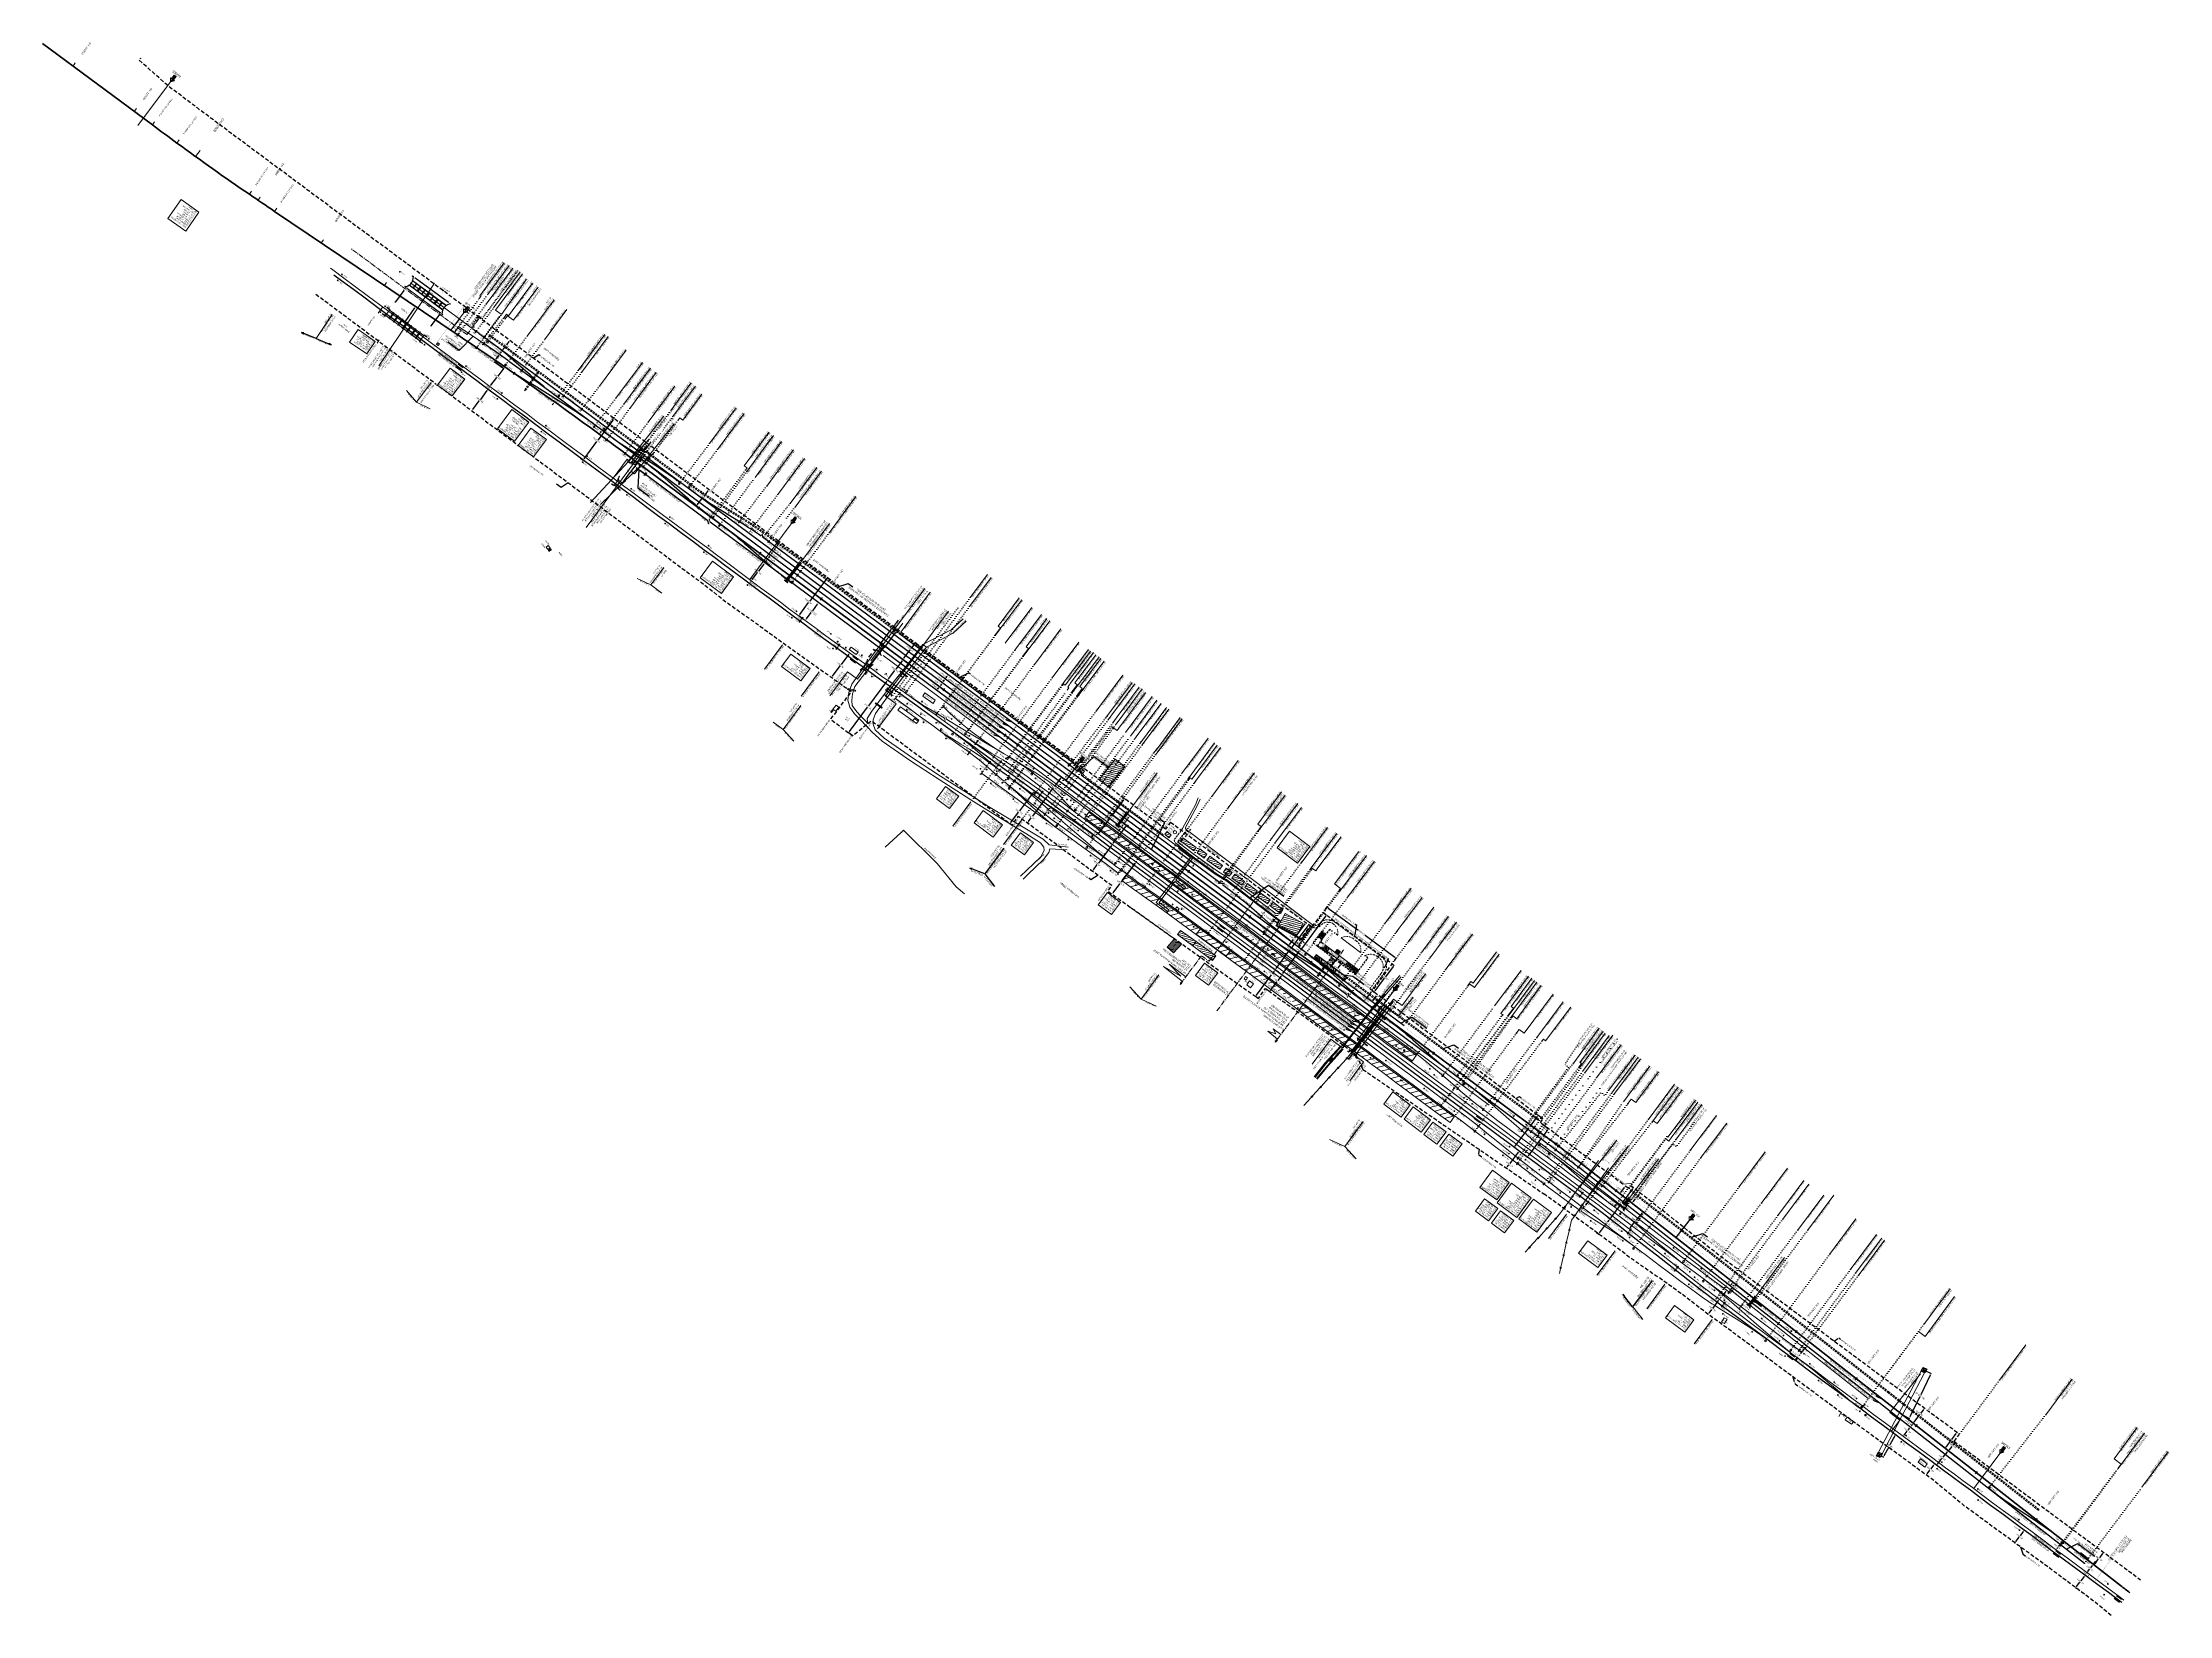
# Model space of a CAD drawing. Header units: metres. Extents: x 643874 to 646664, y 3378445 to 3380508.
import ezdxf
from ezdxf.enums import TextEntityAlignment as Align

# ---------------------------------------------------------------- set-up
doc = ezdxf.new("R2010")
doc.units = ezdxf.units.M
doc.header["$MEASUREMENT"] = 0
doc.header["$PDMODE"] = 35
doc.header["$PDSIZE"] = 1
for name, pattern in [('ACAD_ISO07W100', [3, 0, -3]), ('CENTER', [2, 1.25, -0.25, 0.25, -0.25]), ('CENTER2', [1.125, 0.75, -0.125, 0.125, -0.125]), ('DASHED', [0.75, 0.5, -0.25]), ('DASHED2', [0.375, 0.25, -0.125]), ('PHANTOM2', [1.25, 0.625, -0.125, 0.125, -0.125, 0.125, -0.125])]:
    doc.linetypes.add(name, pattern=pattern)
doc.layers.get('Defpoints').update_dxf_attribs({"color": 5, "lineweight": 0})
for name, color, linetype, lineweight in [('Arch', 7, 'Continuous', 0), ('Bench_Mark', 7, 'Continuous', 0), ('Bore', 7, 'Continuous', 13), ('BRIDGE DETAILS PLAN', 7, 'Continuous', 0), ('Bridge Parapet', 7, 'Continuous', 0), ('Building Under Cons.', 7, 'Continuous', 13), ('C-ALIG-DG-CURVE', 1, 'CENTER2', 70), ('C-ALIG-LABL-DG', 1, 'Continuous', 25), ('CANAL_BOTTOM', 5, 'Continuous', 0), ('CANAL_TOP', 5, 'Continuous', 0), ('Cardinal_Leader', 10, 'Continuous', 0), ('Commercial Building Pucca', 7, 'Continuous', 13), ('Commercial Building Semipucca', 7, 'Continuous', 13), ('Compound Wall', 7, 'Continuous', 13), ('Culvert Parapet', 7, 'Continuous', 0), ('DFCC BOUNDARY', 6, 'CENTER', 0), ('DOTED LINE', 7, 'ACAD_ISO07W100', 18), ('DRAIN CULVERT', 1, 'Continuous', 0), ('EXG GRADES IN STATION', 7, 'Continuous', 0), ('Exg track', 7, 'Continuous', 0), ('EXG. TP1-2', 7, 'Continuous', 13), ('Existing Chainage', 7, 'Continuous', 0), ('Existing IR Track', 143, 'Continuous', 0), ('Existing Railway Boundary', 36, 'CENTER', 0), ('Fence', 7, 'FENCELINE1', 13), ('flow direction', 7, 'Continuous', 0), ('Footpath', 7, 'Continuous', 13), ('Gate', 7, 'Continuous', 13), ('GIDN', 8, 'Continuous', 0), ('Govt buliding', 7, 'Continuous', 13), ('HT_PWR_LINE', 134, 'POWER', 0), ('Km post', 1, 'Continuous', 13), ('KM STONE', 7, 'Continuous', 0), ('LC DETAILS IN PLAN', 7, 'Continuous', 0), ('MATCH LINE', 7, 'Continuous', 0), ("NEW CHAWAPAIL STN. SRJ's", 10, 'Continuous', 0), ('NEW DFCC MAIN LINE - SHAMBHU - 05.03.2020$0$Proposed Alignment', 7, 'Continuous', 0), ('OHE MAST', 7, 'Continuous', 0), ('Pavers', 7, 'Continuous', 0), ('Piers_Abutment', 7, 'Continuous', 0), ('Platform', 7, 'Continuous', 13), ('Proposed Chainage', 10, 'Continuous', 0), ('Proposed Curve_Details', 10, 'Continuous', 0), ('PROPOSED DFCC TRACK', 1, 'Continuous', 0), ('PROPOSED GRADES IN PLAN', 10, 'Continuous', 0), ('PROPOSED RETAINING WALL', 154, 'Continuous', 30), ('Proposed TPTC Chainages', 10, 'Continuous', 0), ('Religious_Place', 7, 'Continuous', 13), ('Residential Building Pucca', 7, 'Continuous', 13), ('Residential Building Semipucca', 7, 'Continuous', 13), ('Retaining Wall', 7, 'Continuous', 13), ('River Text', 7, 'Continuous', 0), ("SADHUGARH STN SRJ's", 251, 'Continuous', 0), ("SARAI BANJARA STN SRJ's", 251, 'Continuous', 0), ('Shed', 7, 'Continuous', 13), ('Side Details', 7, 'Continuous', 13), ('Subroad Edge', 34, 'Continuous', 0), ('Tank', 7, 'Continuous', 0), ('Tap', 8, 'Continuous', 0), ('Text', 7, 'Continuous', 13), ('Trolley Stand', 7, 'Continuous', 13), ('Wing Wall', 7, 'Continuous', 0)]:
    doc.layers.add(name, color=color, linetype=linetype, lineweight=lineweight)
for name, color, linetype in [('Dimension', 10, 'Continuous'), ('HT_TEXT', 7, 'Continuous'), ('HT_TOWER', 7, 'Continuous'), ('IR PROPOSALS', 190, 'Continuous'), ('New Proposal', 5, 'Continuous'), ("NEW SIRHINDH STN. SRJ's", 10, 'Continuous'), ('NPL SIDING', 6, 'Continuous'), ('PROPOSED FEATURES', 10, 'Continuous'), ('PROPOSED STATION BUILDING', 10, 'Continuous'), ("SARAI BANJARA STN. SRJ's", 10, 'Continuous')]:
    doc.layers.add(name, color=color, linetype=linetype)
doc.styles.add('ARIAL', font='arial.ttf')
doc.styles.add('CUT-FILL', font='cut-fill.shx', dxfattribs={"height": 2})
doc.styles.add('notes', font='romans.shx', dxfattribs={"height": 2})
doc.styles.get("Standard").update_dxf_attribs({"font": 'arial.ttf'})
doc.styles.add('Style-Arial', font='arial.ttf')
doc.styles.add('Text', font='arial.ttf', dxfattribs={"height": 2})
doc.linetypes.add('F-LINE', pattern='A,0.6,["X",Standard,S=0.3,R=0,X=0,Y=-0.15],0.1', length=0.7)
doc.linetypes.add('FENCELINE1', pattern='A,6.35,-2.54,[133,ltypeshp.shx,S=2.54,R=0,X=-2.54,Y=0],-2.54,25.4', length=36.83)
doc.linetypes.add('POWER', pattern='A,10,-0.2,[131,ltypeshp.shx,S=0.4,R=0,X=-0.2,Y=0],-0.2,[131,ltypeshp.shx,S=0.4,R=180,X=1.2,Y=0],-1.4,[131,ltypeshp.shx,S=0.4,R=0,X=-0.2,Y=0],-0.2,[131,ltypeshp.shx,S=0.4,R=180,X=1.2,Y=0],-1.4,[131,ltypeshp.shx,S=0.4,R=0,X=-0.2,Y=0],-0.2,[131,ltypeshp.shx,S=0.4,R=180,X=1.2,Y=0],-1.2', length=14.8)
doc.dimstyles.new('DIM', dxfattribs={"dimtxt": 2.5, "dimasz": 2.5, "dimexe": 0.18, "dimexo": 0.0625, "dimgap": 0.09, "dimtad": 0, "dimtih": 1, "dimtoh": 1, "dimdec": 3, "dimzin": 0, "dimdsep": 46, "dimtxsty": 'Standard', "dimcen": 0.09, "dimaunit": 1, "dimadec": 3, "dimazin": 0, "dimtfac": 1, "dimtdec": 3, "dimtofl": 0, "dimtmove": 0, "dimatfit": 3, "dimfxl": 1, "dimtolj": 1, "dimtzin": 0, "dimarcsym": 0})
doc.dimstyles.new('ISO-25', dxfattribs={"dimtxt": 2.5, "dimasz": 2.5, "dimexe": 1.25, "dimexo": 0.625, "dimtad": 1, "dimdec": 3, "dimtxsty": 'Standard', "dimcen": 2.5, "dimadec": 0, "dimazin": 0, "dimtfac": 1, "dimtdec": 3, "dimtmove": 0, "dimatfit": 3, "dimfxl": 1, "dimarcsym": 0})
doc.dimstyles.get("Standard").update_dxf_attribs({"dimtxt": 2.5, "dimasz": 2.5, "dimexe": 0.18, "dimexo": 0.0625, "dimgap": 0.09, "dimtad": 0, "dimtih": 1, "dimtoh": 1, "dimdec": 3, "dimzin": 0, "dimdsep": 46, "dimtxsty": 'ARIAL', "dimcen": 0.09, "dimadec": 0, "dimazin": 0, "dimtfac": 1, "dimtdec": 3, "dimtofl": 0, "dimtmove": 0, "dimatfit": 3, "dimfxl": 1, "dimtolj": 1, "dimtzin": 0, "dimarcsym": 0})
pattern_1 = [(103.05612128, (-5e-10, -5e-10), (-1.217686572, -0.2823816786), [])]

# ---------------------------------------------------------------- blocks, each defined once
blk = doc.blocks.new('*D5')
at = {"layer": 'Defpoints', "color": 0, "lineweight": 13, "transparency": 16777216}
for p in [(645212.7, 3379543), (645192.4, 3379519.6), (645194.3, 3379518.1)]:
    blk.add_point(p, dxfattribs=at)
at = {"layer": 'Dimension', "color": 0, "lineweight": -2, "transparency": 16777216}
for p, q in [((645209.6, 3379542.8), (645201.6, 3379532.1)), ((645212.6, 3379543), (645210.7, 3379544.5)), ((645194.2, 3379518.2), (645192.3, 3379519.7)), ((645193.5, 3379521.2), (645200.3, 3379530.3))]:
    blk.add_line(p, q, dxfattribs=at)
at = {"layer": 'Dimension', "color": 0, "lineweight": 13, "transparency": 16777216}
for points in [[(645209.3, 3379543), (645209.8, 3379542.6), (645210.8, 3379544.4)], [(645193.3, 3379521.4), (645193.8, 3379521), (645192.4, 3379519.6)]]:
    blk.add_solid(points, dxfattribs=at)
at = {"layer": 'Dimension', "color": 0, "lineweight": 0, "transparency": 16777216, "insert": (645199.9, 3379531.9), "char_height": 2, "attachment_point": 5, "rotation": 142, "style": 'Style-Arial'}
blk.add_mtext('\\A1;30.894m', dxfattribs=at)
blk = doc.blocks.new('TerminatorOpen_0.5')
at = {"color": 0, "linetype": 'ByBlock', "lineweight": -2}
for q in [(-1, 0.25), (-1, 0), (-1, -0.25)]:
    blk.add_line((0, 0), q, dxfattribs=at)
blk = doc.blocks.new('*D6')
at = {"layer": 'Defpoints', "color": 0, "lineweight": 13, "transparency": 16777216}
for p in [(644480.3, 3380082.6), (644461, 3380056.7), (644461, 3380056.7)]:
    blk.add_point(p, dxfattribs=at)
at = {"layer": 'Dimension', "color": 0, "lineweight": -2, "transparency": 16777216}
for p, q in [((644462.2, 3380058.3), (644469.9, 3380068.6)), ((644479.1, 3380081), (644471.2, 3380070.5))]:
    blk.add_line(p, q, dxfattribs=at)
at = {"layer": 'Dimension', "color": 0, "lineweight": 13, "transparency": 16777216}
for points in [[(644478.8, 3380081.2), (644479.4, 3380080.8), (644480.3, 3380082.6)], [(644461.9, 3380058.5), (644462.5, 3380058.1), (644461, 3380056.7)]]:
    blk.add_solid(points, dxfattribs=at)
at = {"layer": 'Dimension', "color": 0, "lineweight": 0, "transparency": 16777216, "insert": (644470.6, 3380069.5), "char_height": 2, "attachment_point": 5, "rotation": 143, "style": 'Style-Arial'}
blk.add_mtext('\\A1;32.258m', dxfattribs=at)
blk = doc.blocks.new('*D7')
at = {"layer": 'Defpoints', "color": 0, "lineweight": 13, "transparency": 16777216}
for p in [(645293, 3379483.4), (645274.5, 3379458.5), (645277.7, 3379456.2)]:
    blk.add_point(p, dxfattribs=at)
at = {"layer": 'Dimension', "color": 0, "lineweight": -2, "transparency": 16777216}
for p, q in [((645293.1, 3379483.3), (645296.2, 3379481)), ((645274.6, 3379458.4), (645277.8, 3379456.1)), ((645278.9, 3379457.8), (645283.5, 3379464)), ((645295, 3379479.4), (645284.8, 3379465.8))]:
    blk.add_line(p, q, dxfattribs=at)
at = {"layer": 'Dimension', "color": 0, "lineweight": 13, "transparency": 16777216}
for points in [[(645294.7, 3379479.6), (645295.2, 3379479.3), (645296.1, 3379481.1)], [(645278.6, 3379458), (645279.1, 3379457.6), (645277.7, 3379456.2)]]:
    blk.add_solid(points, dxfattribs=at)
at = {"layer": 'Dimension', "color": 0, "lineweight": 0, "transparency": 16777216, "insert": (645282.9, 3379465.9), "char_height": 2, "attachment_point": 5, "rotation": 142, "style": 'Style-Arial'}
blk.add_mtext('\\A1;30.997m', dxfattribs=at)
blk = doc.blocks.new('*D8')
at = {"layer": 'Defpoints', "color": 0, "lineweight": 13, "transparency": 16777216}
for p in [(645955.8, 3378951.7), (645955.9, 3378951.6), (645973.7, 3378974.4)]:
    blk.add_point(p, dxfattribs=at)
at = {"layer": 'Dimension', "color": 0, "lineweight": -2, "transparency": 16777216}
for p, q in [((645955.8, 3378951.7), (645955.7, 3378951.7)), ((645957.1, 3378953.2), (645963.5, 3378961.4)), ((645972.5, 3378972.9), (645964.9, 3378963.2)), ((645973.6, 3378974.5), (645973.6, 3378974.5))]:
    blk.add_line(p, q, dxfattribs=at)
at = {"layer": 'Dimension', "color": 0, "lineweight": 13, "transparency": 16777216}
for points in [[(645956.8, 3378953.4), (645957.3, 3378953), (645955.8, 3378951.7)], [(645972.2, 3378973.1), (645972.7, 3378972.7), (645973.7, 3378974.4)]]:
    blk.add_solid(points, dxfattribs=at)
at = {"layer": 'Dimension', "color": 0, "lineweight": 0, "transparency": 16777216, "insert": (645963.4, 3378962.9), "char_height": 2, "attachment_point": 5, "rotation": 142, "style": 'Style-Arial'}
blk.add_mtext('\\A1;28.944m', dxfattribs=at)
blk = doc.blocks.new('*D9')
at = {"layer": 'Defpoints', "color": 0, "lineweight": 13, "transparency": 16777216}
for p in [(644363.5, 3380161.7), (644365.4, 3380160.5), (644350.7, 3380138.6)]:
    blk.add_point(p, dxfattribs=at)
at = {"layer": 'Dimension', "color": 0, "lineweight": -2, "transparency": 16777216}
for p, q in [((644349.9, 3380141.5), (644362.4, 3380160.1)), ((644365.3, 3380160.5), (644363.4, 3380161.8)), ((644350.6, 3380138.7), (644348.7, 3380140))]:
    blk.add_line(p, q, dxfattribs=at)
at = {"layer": 'Dimension', "color": 0, "lineweight": 13, "transparency": 16777216}
for points in [[(644362.1, 3380160.2), (644362.7, 3380159.9), (644363.5, 3380161.7)], [(644349.7, 3380141.7), (644350.2, 3380141.4), (644348.8, 3380139.9)]]:
    blk.add_solid(points, dxfattribs=at)
at = {"layer": 'Dimension', "color": 0, "lineweight": 0, "transparency": 16777216, "insert": (644349, 3380155.8), "char_height": 2, "attachment_point": 5, "rotation": 143, "style": 'Style-Arial'}
blk.add_mtext('\\A1;26.322m', dxfattribs=at)
blk = doc.blocks.new('*D10')
at = {"layer": 'Defpoints', "color": 0, "lineweight": 13, "transparency": 16777216}
for p in [(644651.8, 3379959.1), (644654.7, 3379957), (644630.7, 3379930.6)]:
    blk.add_point(p, dxfattribs=at)
at = {"layer": 'Dimension', "color": 0, "lineweight": -2, "transparency": 16777216}
for p, q in [((644653.5, 3379955.4), (644645.9, 3379945.1)), ((644651.9, 3379959), (644654.8, 3379956.9)), ((644630.8, 3379930.6), (644633.7, 3379928.5)), ((644634.8, 3379930.1), (644644.5, 3379943.3))]:
    blk.add_line(p, q, dxfattribs=at)
at = {"layer": 'Dimension', "color": 0, "lineweight": 13, "transparency": 16777216}
for points in [[(644653.2, 3379955.6), (644653.8, 3379955.2), (644654.7, 3379957)], [(644634.5, 3379930.3), (644635, 3379929.9), (644633.6, 3379928.5)]]:
    blk.add_solid(points, dxfattribs=at)
at = {"layer": 'Dimension', "color": 0, "lineweight": 0, "transparency": 16777216, "insert": (644645.2, 3379944.2), "char_height": 2, "attachment_point": 5, "rotation": 143, "style": 'Style-Arial'}
blk.add_mtext('\\A1;35.431m', dxfattribs=at)
blk = doc.blocks.new('*D11')
at = {"layer": 'Defpoints', "color": 0, "lineweight": 13, "transparency": 16777216}
for p in [(644977, 3379717.9), (644978.4, 3379716.8), (644956.5, 3379690.2)]:
    blk.add_point(p, dxfattribs=at)
at = {"layer": "SARAI BANJARA STN. SRJ's", "color": 0, "lineweight": -2, "transparency": 16777216}
for p, q in [((644959.1, 3379690.8), (644977.2, 3379715.2)), ((644977.1, 3379717.8), (644978.5, 3379716.8)), ((644956.6, 3379690.2), (644958, 3379689.1))]:
    blk.add_line(p, q, dxfattribs=at)
at = {"layer": "SARAI BANJARA STN. SRJ's", "color": 0, "lineweight": 13, "transparency": 16777216}
for points in [[(644976.9, 3379715.4), (644977.4, 3379715), (644978.4, 3379716.8)], [(644958.8, 3379691), (644959.3, 3379690.6), (644957.9, 3379689.2)]]:
    blk.add_solid(points, dxfattribs=at)
at = {"layer": "SARAI BANJARA STN. SRJ's", "color": 0, "lineweight": 25, "transparency": 16777216, "insert": (644970.6, 3379699.4), "char_height": 2, "attachment_point": 5, "rotation": 142, "style": 'Style-Arial'}
blk.add_mtext('\\A1;34.391m', dxfattribs=at)
blk = doc.blocks.new('*D12')
at = {"layer": 'Defpoints', "color": 0, "lineweight": 13, "transparency": 16777216}
for p in [(645293, 3379483.4), (645293, 3379483.4), (645289.3, 3379478.4)]:
    blk.add_point(p, dxfattribs=at)
at = {"layer": 'Dimension', "color": 0, "lineweight": -2, "transparency": 16777216}
blk.add_line((645290.5, 3379480), (645291.8, 3379481.8), dxfattribs=at)
at = {"layer": 'Dimension', "color": 0, "lineweight": 13, "transparency": 16777216}
for points in [[(645291.6, 3379482), (645292.1, 3379481.6), (645293, 3379483.4)], [(645290.2, 3379480.2), (645290.8, 3379479.8), (645289.3, 3379478.4)]]:
    blk.add_solid(points, dxfattribs=at)
at = {"layer": 'Dimension', "color": 0, "lineweight": 0, "transparency": 16777216, "insert": (645286.6, 3379484.7), "char_height": 2, "attachment_point": 5, "rotation": 142, "style": 'Style-Arial'}
blk.add_mtext('\\A1;6.250m', dxfattribs=at)
blk = doc.blocks.new('GT')
at = {"layer": 'Gate'}
for p, q in [((-0.5, -0.5), (-0.5, 0.5)), ((-0.5, 0.5), (0.5, -0.5)), ((0.5, 0.5), (0.5, -0.5))]:
    blk.add_line(p, q, dxfattribs=at)
at = {"layer": 'Gate', "flags": 128}
blk.add_lwpolyline([(0.5, 0.5), (-0.5, -0.5)], dxfattribs=at)
blk = doc.blocks.new('BORE')
at = {"ltscale": 0.5}
for q in [(-1, 0), (0, 1.6), (1, 0), (0, -1.6)]:
    blk.add_line((0, 0), q, dxfattribs=at)
blk.add_circle((0, 0), 0.328, dxfattribs=at)
blk = doc.blocks.new('GI950D')
at = {"layer": 'GIDN'}
blk.add_hatch(color=256, dxfattribs=at).paths.add_polyline_path([(0, 0), (0, 0), (0, 0), (0, 0), (0, 0), (0, 0), (0, 0)])
for p, q in [((0, 0.1), (0, 0.1)), ((0, 0.1), (0, 0)), ((0, 0), (0, 0.1)), ((0, 0), (0, 0))]:
    blk.add_line(p, q, dxfattribs=at)
at = {"layer": 'GIDN', "flags": 128}
for points in [[(0, 0), (0, 0), (0, 0)], [(0, 0), (0, 0), (0, 0), (0, 0)], [(0, 0), (0, 0)], [(0, 0), (0, 0)]]:
    blk.add_lwpolyline(points, dxfattribs=at)
at = {"layer": 'GIDN', "insert": (0, 0), "char_height": 0.0197, "attachment_point": 7, "line_spacing_factor": 0.6, "style": 'CUT-FILL'}
blk.add_mtext('950', dxfattribs=at)
blk = doc.blocks.new('TAP')
at = {"layer": 'Tap', "color": 8}
for p, q in [((-0.3, 0), (0.3, 0)), ((-1, -0.3), (0.2, -0.3)), ((-1, -0.7), (-0.2, -0.7)), ((-0.4, -0.1), (-0.4, 0)), ((-0.1, -0.2), (-0.3, -0.2)), ((0, -0.2), (0, -0.3)), ((0, -0.2), (0, -0.3)), ((0, -1), (0, -1.3)), ((0, -1.3), (0.4, -1.3)), ((0.1, -0.2), (0.3, -0.2)), ((0.4, -0.1), (0.4, 0)), ((0.4, -0.5), (0.4, -1.3))]:
    blk.add_line(p, q, dxfattribs=at)
at = {"layer": 'Tap', "color": 8, "linetype": 'DASHED'}
for p, q in [((-0.4, -1.7), (0, -1.3)), ((0.2, -1.3), (0.2, -1.7)), ((0.9, -1.7), (0.4, -1.3))]:
    blk.add_line(p, q, dxfattribs=at)
at = {"layer": 'Tap', "color": 8}
for centre, radius, start, end in [((-0.3, 0), 0.0499, 90, 180), ((0.3, 0), 0.0499, 0, 90), ((-0.3, -0.1), 0.0499, 180, 270), ((-0.2, -1), 0.208, 0, 90), ((-0.1, -0.2), 0.0499, 0, 90), ((0.1, -0.2), 0.0499, 90, 180), ((0.2, -0.5), 0.208, 0, 90), ((0.3, -0.1), 0.0499, 270, 0)]:
    blk.add_arc(centre, radius, start, end, dxfattribs=at)
at = {"layer": 'Tap', "color": 8, "ltscale": 5, "style": 'notes'}
blk.add_text('TAP', height=0.25, rotation=180, dxfattribs=at).set_placement((1.1, -1.1, -147.7))
blk = doc.blocks.new('BM')
blk.add_hatch(color=256).paths.add_polyline_path([(-0.9, -0.9), (-0.9, 0.9), (0.9, 0.9), (0.9, -0.9)])
for p, q in [((0.9, 0.9), (-0.9, 0.9)), ((-0.9, 0.9), (-0.9, -0.9)), ((0.9, -0.9), (0.9, 0.9)), ((-0.9, -0.9), (0.9, -0.9))]:
    blk.add_line(p, q)
blk = doc.blocks.new('River A')
at = {"layer": 'River Text'}
for p, q in [((0, 3), (-4, 11, -1500)), ((0, 0), (-4, 8, -1500)), ((0, 20), (-3, 28, -1500)), ((0, 16), (-3, 24, -1500)), ((0, 13), (-3, 20, -1500)), ((0, 10), (-3, 17, -1500)), ((0, 6), (-3, 14, -1500)), ((0, 20), (4, 28, -1500)), ((0, 16), (4, 24, -1500)), ((1, 22), (0, 0)), ((0, 13), (4, 20, -1500)), ((0, 10), (4, 17, -1500)), ((0, 6), (4, 13, -1500)), ((0, 3), (4, 11, -1500)), ((0, 0), (4, 7, -1500))]:
    blk.add_line(p, q, dxfattribs=at)
at = {"layer": 'River Text', "flags": 128}
blk.add_lwpolyline([(-1, -28), (1, 22)], dxfattribs=at)
at = {"layer": 'River Text', "extrusion": (0, 0, -1)}
blk.add_solid([(-3, -28), (1, -53), (5, -28)], dxfattribs=at)
blk = doc.blocks.new('OHE MAST')
h = blk.add_hatch(color=256)
edge = h.paths.add_edge_path()
edge.add_arc((0, 0), 0.514, 0, 360)
at = {"const_width": 0.01, "flags": 128}
for points in [[(1.5, 3.5), (1.5, 2), (-1.5, 2), (-1.5, 3.5)], [(0, 2), (0, 0)]]:
    blk.add_lwpolyline(points, dxfattribs=at)
blk.add_circle((0, 0), 0.514)
blk = doc.blocks.new('KM POST PLAN')
at = {"extrusion": (0, 0, -1)}
h = blk.add_hatch(color=256, dxfattribs=at)
h.paths.add_polyline_path([(0, -20), (0, -8.5), (3, -8.5), (3, -20)])
h.paths.add_polyline_path([(0, -8.5), (0, 0), (6.3, -8.5), (3, -8.5)], flags=16)
at = {"flags": 128}
for points in [[(0, 0), (-6.3, -8.5), (6.3, -8.5)], [(0, 0), (0, -20)], [(0, 0), (6.3, -8.5)], [(3, -8.5), (3, -20), (-3, -20), (-3, -8.5)]]:
    blk.add_lwpolyline(points, dxfattribs=at)
at = {"style": 'Style-Arial'}
blk.add_attdef('KM-POST', text='', height=6, dxfattribs=at).set_placement((0, -26, -263.9), align=Align.MIDDLE_CENTER)
blk = doc.blocks.new('*D35')
at = {"layer": 'Defpoints', "color": 0, "linetype": 'Continuous', "lineweight": 13, "transparency": 16777216}
for p in [(645525.5, 3379333.4), (645526.2, 3379329.4), (645527.8, 3379331.7)]:
    blk.add_point(p, dxfattribs=at)
at = {"layer": 'Subroad Edge', "color": 0, "linetype": 'Continuous', "lineweight": -2, "transparency": 16777216}
for p, q in [((645522.2, 3379332.3), (645520.6, 3379333.5)), ((645525.4, 3379333.3), (645523.8, 3379331.1)), ((645527.7, 3379331.6), (645526.1, 3379329.3)), ((645527.8, 3379328.3), (645529.4, 3379327.1))]:
    blk.add_line(p, q, dxfattribs=at)
at = {"layer": 'Subroad Edge', "color": 0, "linetype": 'Continuous', "lineweight": 13, "transparency": 16777216}
for points in [[(645522.4, 3379332.6), (645522, 3379332.1), (645523.9, 3379331.2)], [(645528, 3379328.5), (645527.6, 3379328), (645526.2, 3379329.4)]]:
    blk.add_solid(points, dxfattribs=at)
at = {"layer": 'Subroad Edge', "color": 0, "linetype": 'Continuous', "transparency": 16777216, "insert": (645532.2, 3379324.7), "char_height": 2, "attachment_point": 5, "rotation": 142, "style": 'Style-Arial'}
blk.add_mtext('\\A1;2.900m', dxfattribs=at)
blk = doc.blocks.new('*D36')
at = {"layer": 'Defpoints', "color": 0, "linetype": 'Continuous', "lineweight": 13, "transparency": 16777216}
for p in [(645371.7, 3379472.2), (645374.2, 3379475.7), (645375.4, 3379469.4)]:
    blk.add_point(p, dxfattribs=at)
at = {"layer": 'Subroad Edge', "color": 0, "linetype": 'Continuous', "lineweight": -2, "transparency": 16777216}
for p, q in [((645371.8, 3379472.1), (645375.5, 3379469.3)), ((645374.3, 3379467.8), (645373.1, 3379466.2)), ((645374.3, 3379475.6), (645378.1, 3379472.8)), ((645379.2, 3379474.5), (645380.4, 3379476.1))]:
    blk.add_line(p, q, dxfattribs=at)
at = {"layer": 'Subroad Edge', "color": 0, "linetype": 'Continuous', "lineweight": 13, "transparency": 16777216}
for points in [[(645374, 3379468), (645374.5, 3379467.6), (645375.4, 3379469.4)], [(645379, 3379474.7), (645379.5, 3379474.3), (645378, 3379472.9)]]:
    blk.add_solid(points, dxfattribs=at)
at = {"layer": 'Subroad Edge', "color": 0, "linetype": 'Continuous', "transparency": 16777216, "insert": (645376.7, 3379471.2), "char_height": 2, "attachment_point": 5, "rotation": 142, "style": 'Style-Arial'}
blk.add_mtext('\\A1;4.351m', dxfattribs=at)
blk = doc.blocks.new('*D37')
at = {"layer": 'Defpoints', "color": 0, "linetype": 'ByBlock', "lineweight": 13, "ltscale": 5, "transparency": 16777216}
for p in [(645553.8, 3379367), (645558.5, 3379363.5), (645495.5, 3379288.4)]:
    blk.add_point(p, dxfattribs=at)
at = {"layer": 'DFCC BOUNDARY', "color": 0, "linetype": 'ByBlock', "lineweight": -2, "ltscale": 5, "transparency": 16777216}
for p, q in [((645557.3, 3379361.9), (645524.3, 3379317.4)), ((645553.9, 3379367), (645558.6, 3379363.5)), ((645501.4, 3379286.6), (645522.9, 3379315.5)), ((645495.6, 3379288.4), (645500.3, 3379284.9))]:
    blk.add_line(p, q, dxfattribs=at)
at = {"layer": 'DFCC BOUNDARY', "color": 0, "linetype": 'ByBlock', "lineweight": 13, "ltscale": 5, "transparency": 16777216}
for points in [[(645557.1, 3379362.1), (645557.6, 3379361.7), (645558.5, 3379363.5)], [(645501.1, 3379286.7), (645501.7, 3379286.4), (645500.2, 3379284.9)]]:
    blk.add_solid(points, dxfattribs=at)
at = {"layer": 'DFCC BOUNDARY', "color": 0, "linetype": 'ByBlock', "lineweight": 20, "ltscale": 5, "transparency": 16777216, "insert": (645523.6, 3379316.4), "char_height": 2, "attachment_point": 5, "rotation": 145, "style": 'Style-Arial'}
blk.add_mtext('\\A1;97.865m', dxfattribs=at)
blk = doc.blocks.new('*D38')
at = {"layer": 'Defpoints', "color": 0, "linetype": 'ByBlock', "lineweight": 13, "ltscale": 5, "transparency": 16777216}
for p in [(645842.7, 3379095.9), (645804.8, 3379058.8), (645811.5, 3379053.8)]:
    blk.add_point(p, dxfattribs=at)
at = {"layer": 'DFCC BOUNDARY', "color": 0, "linetype": 'ByBlock', "lineweight": -2, "ltscale": 5, "transparency": 16777216}
for p, q in [((645834.8, 3379099.2), (645825.2, 3379086.2)), ((645842.6, 3379096), (645835.9, 3379100.9)), ((645806, 3379060.4), (645823.8, 3379084.4)), ((645811.4, 3379053.9), (645804.7, 3379058.8))]:
    blk.add_line(p, q, dxfattribs=at)
at = {"layer": 'DFCC BOUNDARY', "color": 0, "linetype": 'ByBlock', "lineweight": 13, "ltscale": 5, "transparency": 16777216}
for points in [[(645834.6, 3379099.4), (645835.1, 3379099), (645836, 3379100.8)], [(645805.7, 3379060.6), (645806.3, 3379060.2), (645804.8, 3379058.8)]]:
    blk.add_solid(points, dxfattribs=at)
at = {"layer": 'DFCC BOUNDARY', "color": 0, "linetype": 'ByBlock', "lineweight": 20, "ltscale": 5, "transparency": 16777216, "insert": (645823.1, 3379086.4), "char_height": 2, "attachment_point": 5, "rotation": 142, "style": 'Style-Arial'}
blk.add_mtext('\\A1;52.378m', dxfattribs=at)
blk = doc.blocks.new('*D39')
at = {"layer": 'C-ALIG-LABL-DG', "color": 0, "linetype": 'Continuous', "lineweight": -2, "transparency": 16777216}
for p, q in [((645646.2, 3379296), (645636.1, 3379282.5)), ((645644.7, 3379299.6), (645647.5, 3379297.5)), ((645618.3, 3379264.4), (645621.1, 3379262.3)), ((645622.2, 3379264), (645634.7, 3379280.6))]:
    blk.add_line(p, q, dxfattribs=at)
at = {"layer": 'C-ALIG-LABL-DG', "color": 0, "linetype": 'Continuous', "lineweight": 13, "transparency": 16777216}
for points in [[(645645.9, 3379296.2), (645646.5, 3379295.8), (645647.4, 3379297.6)], [(645622, 3379264.2), (645622.5, 3379263.8), (645621, 3379262.4)]]:
    blk.add_solid(points, dxfattribs=at)
at = {"layer": 'Defpoints', "color": 0, "linetype": 'Continuous', "lineweight": 13, "transparency": 16777216}
for p in [(645644.6, 3379299.7), (645618.2, 3379264.5), (645621, 3379262.4)]:
    blk.add_point(p, dxfattribs=at)
at = {"layer": 'C-ALIG-LABL-DG', "color": 0, "linetype": 'Continuous', "lineweight": 25, "transparency": 16777216, "insert": (645635.4, 3379281.6), "char_height": 2, "attachment_point": 5, "rotation": 142, "style": 'Style-Arial'}
blk.add_mtext('\\A1;43.997m', dxfattribs=at)
blk = doc.blocks.new('*D40')
at = {"layer": 'Defpoints', "color": 0, "lineweight": 13, "transparency": 16777216}
for p in [(646083.6, 3378871.3), (646073.8, 3378859.3), (646073.8, 3378859.3)]:
    blk.add_point(p, dxfattribs=at)
at = {"layer": 'Dimension', "color": 0, "lineweight": -2, "transparency": 16777216}
for p, q in [((646082.3, 3378869.7), (646077.8, 3378864.2)), ((646083.7, 3378871.2), (646083.7, 3378871.2)), ((646073.9, 3378859.2), (646073.9, 3378859.2)), ((646075.1, 3378860.8), (646076.4, 3378862.4))]:
    blk.add_line(p, q, dxfattribs=at)
at = {"layer": 'Dimension', "color": 0, "lineweight": 13, "transparency": 16777216}
for points in [[(646082.6, 3378869.5), (646082.1, 3378869.9), (646083.6, 3378871.3)], [(646075.4, 3378860.6), (646074.8, 3378861), (646073.8, 3378859.3)]]:
    blk.add_solid(points, dxfattribs=at)
at = {"layer": 'Dimension', "color": 0, "lineweight": 0, "transparency": 16777216, "insert": (646077.1, 3378863.3), "char_height": 2, "attachment_point": 5, "rotation": 143.4264, "style": 'Style-Arial'}
blk.add_mtext('\\A1;15.439m', dxfattribs=at)
blk = doc.blocks.new('*D41')
at = {"layer": 'Defpoints', "color": 0, "lineweight": 13, "transparency": 16777216}
for p in [(645062.3, 3379678.5), (645062.3, 3379678.5), (645058.3, 3379673.1)]:
    blk.add_point(p, dxfattribs=at)
at = {"layer": 'Dimension', "color": 0, "lineweight": -2, "transparency": 16777216}
blk.add_line((645059.5, 3379674.8), (645061.1, 3379676.9), dxfattribs=at)
at = {"layer": 'Dimension', "color": 0, "lineweight": 13, "transparency": 16777216}
for points in [[(645060.8, 3379677.1), (645061.3, 3379676.7), (645062.3, 3379678.5)], [(645059.2, 3379674.9), (645059.7, 3379674.6), (645058.3, 3379673.1)]]:
    blk.add_solid(points, dxfattribs=at)
at = {"layer": 'Dimension', "color": 0, "lineweight": 0, "transparency": 16777216, "insert": (645056.1, 3379678.6), "char_height": 2, "attachment_point": 5, "rotation": 142, "style": 'Style-Arial'}
blk.add_mtext('\\A1;6.700m', dxfattribs=at)
blk = doc.blocks.new('*D42')
at = {"layer": 'Defpoints', "color": 0, "lineweight": 13, "transparency": 16777216}
for p in [(646315.3, 3378679.7), (646315.9, 3378679.3), (646324.9, 3378691.5)]:
    blk.add_point(p, dxfattribs=at)
at = {"layer": 'Dimension', "color": 0, "lineweight": -2, "transparency": 16777216}
for p, q in [((646315.8, 3378679.4), (646315.2, 3378679.8)), ((646316.5, 3378681.3), (646320.2, 3378686.3)), ((646323.2, 3378690.4), (646321.5, 3378688.1)), ((646324.8, 3378691.6), (646324.3, 3378692))]:
    blk.add_line(p, q, dxfattribs=at)
at = {"layer": 'Dimension', "color": 0, "lineweight": 13, "transparency": 16777216}
for points in [[(646316.2, 3378681.5), (646316.7, 3378681.1), (646315.3, 3378679.7)], [(646322.9, 3378690.5), (646323.4, 3378690.2), (646324.4, 3378692)]]:
    blk.add_solid(points, dxfattribs=at)
at = {"layer": 'Dimension', "color": 0, "lineweight": 0, "transparency": 16777216, "insert": (646320.8, 3378687.2), "char_height": 2, "attachment_point": 5, "rotation": 142, "style": 'Style-Arial'}
blk.add_mtext('\\A1;15.229m', dxfattribs=at)
blk = doc.blocks.new('*D43')
at = {"layer": 'Defpoints', "color": 0, "lineweight": 13, "transparency": 16777216}
for p in [(646086.4, 3378869.2), (646090.6, 3378874.9), (646092.9, 3378873.3)]:
    blk.add_point(p, dxfattribs=at)
at = {"layer": 'Dimension', "color": 0, "lineweight": -2, "transparency": 16777216}
for p, q in [((646086.5, 3378869.1), (646088.7, 3378867.5)), ((646089.8, 3378869.1), (646091.7, 3378871.7)), ((646090.7, 3378874.9), (646093, 3378873.2))]:
    blk.add_line(p, q, dxfattribs=at)
at = {"layer": 'Dimension', "color": 0, "lineweight": 13, "transparency": 16777216}
for points in [[(646089.5, 3378869.3), (646090.1, 3378868.9), (646088.6, 3378867.5)], [(646091.4, 3378871.9), (646091.9, 3378871.5), (646092.9, 3378873.3)]]:
    blk.add_solid(points, dxfattribs=at)
at = {"layer": 'Dimension', "color": 0, "lineweight": 0, "transparency": 16777216, "insert": (646094.6, 3378867.8), "char_height": 2, "attachment_point": 5, "rotation": 142, "style": 'Style-Arial'}
blk.add_mtext('\\A1;7.175m', dxfattribs=at)
blk = doc.blocks.new('*D44')
at = {"layer": 'Defpoints', "color": 0, "lineweight": 13, "transparency": 16777216}
for p in [(644458.3, 3380053.1), (644458.6, 3380052.9), (644461.3, 3380056.5)]:
    blk.add_point(p, dxfattribs=at)
at = {"layer": 'Dimension', "color": 0, "lineweight": -2, "transparency": 16777216}
for p, q in [((644457.1, 3380051.5), (644456, 3380049.9)), ((644458.5, 3380052.9), (644458.2, 3380053.2)), ((644461.2, 3380056.6), (644460.9, 3380056.8)), ((644462.2, 3380058.3), (644463.4, 3380059.9))]:
    blk.add_line(p, q, dxfattribs=at)
at = {"layer": 'Dimension', "color": 0, "lineweight": 13, "transparency": 16777216}
for points in [[(644456.9, 3380051.7), (644457.4, 3380051.3), (644458.3, 3380053.1)], [(644461.9, 3380058.5), (644462.5, 3380058.1), (644461, 3380056.7)]]:
    blk.add_solid(points, dxfattribs=at)
at = {"layer": 'Dimension', "color": 0, "lineweight": 0, "transparency": 16777216, "insert": (644459.7, 3380054.9), "char_height": 2, "attachment_point": 5, "rotation": 143, "style": 'Style-Arial'}
blk.add_mtext('\\A1;4.720m', dxfattribs=at)
blk = doc.blocks.new('*D45')
at = {"layer": 'Defpoints', "color": 0, "lineweight": 13, "transparency": 16777216}
for p in [(644458.6, 3380052.9), (644437.3, 3380025), (644437.6, 3380024.8)]:
    blk.add_point(p, dxfattribs=at)
at = {"layer": 'Dimension', "color": 0, "lineweight": -2, "transparency": 16777216}
for p, q in [((644457.1, 3380051.5), (644448.5, 3380039.9)), ((644458.5, 3380053), (644458.2, 3380053.2)), ((644437.5, 3380024.9), (644437.2, 3380025)), ((644438.5, 3380026.6), (644447.1, 3380038.1))]:
    blk.add_line(p, q, dxfattribs=at)
at = {"layer": 'Dimension', "color": 0, "lineweight": 13, "transparency": 16777216}
for points in [[(644456.9, 3380051.7), (644457.4, 3380051.3), (644458.3, 3380053.1)], [(644438.3, 3380026.8), (644438.8, 3380026.4), (644437.3, 3380025)]]:
    blk.add_solid(points, dxfattribs=at)
at = {"layer": 'Dimension', "color": 0, "lineweight": 0, "transparency": 16777216, "insert": (644447.8, 3380039), "char_height": 2, "attachment_point": 5, "rotation": 143, "style": 'Style-Arial'}
blk.add_mtext('\\A1;35.092m', dxfattribs=at)
blk = doc.blocks.new('*D46')
at = {"layer": 'Defpoints', "color": 0, "lineweight": 13, "transparency": 16777216}
for p in [(646565.6, 3378511.1), (646556.3, 3378500.9), (646557.4, 3378500.1)]:
    blk.add_point(p, dxfattribs=at)
at = {"layer": 'Dimension', "color": 0, "lineweight": -2, "transparency": 16777216}
for p, q in [((646557.4, 3378502.5), (646559.7, 3378505.5)), ((646563.2, 3378510.3), (646561, 3378507.3)), ((646565.5, 3378511.2), (646564.3, 3378512)), ((646557.3, 3378500.1), (646556.2, 3378501))]:
    blk.add_line(p, q, dxfattribs=at)
at = {"layer": 'Dimension', "color": 0, "lineweight": 13, "transparency": 16777216}
for points in [[(646563, 3378510.5), (646563.5, 3378510.1), (646564.4, 3378511.9)], [(646557.2, 3378502.7), (646557.7, 3378502.3), (646556.3, 3378500.9)]]:
    blk.add_solid(points, dxfattribs=at)
at = {"layer": 'Dimension', "color": 0, "lineweight": 0, "transparency": 16777216, "insert": (646560.3, 3378506.4), "char_height": 2, "attachment_point": 5, "rotation": 142, "style": 'Style-Arial'}
blk.add_mtext('\\A1;13.713m', dxfattribs=at)
blk = doc.blocks.new('*D47')
at = {"layer": 'Defpoints', "color": 0, "lineweight": 13, "transparency": 16777216}
for p in [(646565.6, 3378511.1), (646577.9, 3378527.7), (646577.9, 3378527.7)]:
    blk.add_point(p, dxfattribs=at)
at = {"layer": 'Dimension', "color": 0, "lineweight": -2, "transparency": 16777216}
for p, q in [((646566.8, 3378512.7), (646571.1, 3378518.5)), ((646576.7, 3378526.1), (646572.5, 3378520.3))]:
    blk.add_line(p, q, dxfattribs=at)
at = {"layer": 'Dimension', "color": 0, "lineweight": 13, "transparency": 16777216}
for points in [[(646566.5, 3378512.9), (646567.1, 3378512.5), (646565.6, 3378511.1)], [(646576.5, 3378526.3), (646577, 3378525.9), (646577.9, 3378527.7)]]:
    blk.add_solid(points, dxfattribs=at)
at = {"layer": 'Dimension', "color": 0, "lineweight": 0, "transparency": 16777216, "insert": (646571.8, 3378519.4), "char_height": 2, "attachment_point": 5, "rotation": 142, "style": 'Style-Arial'}
blk.add_mtext('\\A1;20.728m', dxfattribs=at)
blk = doc.blocks.new('*D48')
at = {"layer": 'Defpoints', "color": 0, "lineweight": 13, "transparency": 16777216}
for p in [(646553.7, 3378497.4), (646554.9, 3378496.6), (646557.4, 3378500)]:
    blk.add_point(p, dxfattribs=at)
at = {"layer": 'Dimension', "color": 0, "lineweight": -2, "transparency": 16777216}
for p, q in [((646557.4, 3378502.5), (646558.6, 3378504.1)), ((646552.5, 3378495.8), (646551.3, 3378494.2)), ((646554.8, 3378496.6), (646553.6, 3378497.5)), ((646557.3, 3378500.1), (646556.2, 3378501))]:
    blk.add_line(p, q, dxfattribs=at)
at = {"layer": 'Dimension', "color": 0, "lineweight": 13, "transparency": 16777216}
for points in [[(646552.2, 3378496), (646552.8, 3378495.6), (646553.7, 3378497.4)], [(646557.2, 3378502.7), (646557.7, 3378502.3), (646556.3, 3378500.9)]]:
    blk.add_solid(points, dxfattribs=at)
at = {"layer": 'Dimension', "color": 0, "lineweight": 0, "transparency": 16777216, "insert": (646555, 3378499.2), "char_height": 2, "attachment_point": 5, "rotation": 142, "style": 'Style-Arial'}
blk.add_mtext('\\A1;4.720m', dxfattribs=at)
blk = doc.blocks.new('*D49')
at = {"layer": 'Defpoints', "color": 0, "lineweight": 13, "transparency": 16777216}
for p in [(646541.5, 3378481.2), (646542.8, 3378480.2), (646554.9, 3378496.5)]:
    blk.add_point(p, dxfattribs=at)
at = {"layer": 'Dimension', "color": 0, "lineweight": -2, "transparency": 16777216}
for p, q in [((646542.7, 3378480.3), (646541.4, 3378481.2)), ((646542.7, 3378482.8), (646546.9, 3378488.4)), ((646552.5, 3378495.8), (646548.3, 3378490.2)), ((646554.8, 3378496.6), (646553.6, 3378497.5))]:
    blk.add_line(p, q, dxfattribs=at)
at = {"layer": 'Dimension', "color": 0, "lineweight": 13, "transparency": 16777216}
for points in [[(646542.4, 3378483), (646543, 3378482.6), (646541.5, 3378481.2)], [(646552.2, 3378496), (646552.8, 3378495.6), (646553.7, 3378497.4)]]:
    blk.add_solid(points, dxfattribs=at)
at = {"layer": 'Dimension', "color": 0, "lineweight": 0, "transparency": 16777216, "insert": (646547.6, 3378489.3), "char_height": 2, "attachment_point": 5, "rotation": 142, "style": 'Style-Arial'}
blk.add_mtext('\\A1;20.329m', dxfattribs=at)
blk = doc.blocks.new('*D52')
at = {"layer": 'Defpoints', "color": 0, "lineweight": 13, "transparency": 16777216}
for p in [(645284.9, 3379471.9), (645289.3, 3379478.4), (645289.5, 3379478.2)]:
    blk.add_point(p, dxfattribs=at)
at = {"layer": 'Dimension', "color": 0, "lineweight": -2, "transparency": 16777216}
for p, q in [((645284.8, 3379471.9), (645284.5, 3379472.1)), ((645285.8, 3379473.6), (645288.1, 3379476.7)), ((645289.4, 3379478.2), (645289.2, 3379478.4))]:
    blk.add_line(p, q, dxfattribs=at)
at = {"layer": 'Dimension', "color": 0, "lineweight": 13, "transparency": 16777216}
for points in [[(645285.5, 3379473.8), (645286.1, 3379473.5), (645284.6, 3379472)], [(645287.8, 3379476.9), (645288.4, 3379476.6), (645289.3, 3379478.4)]]:
    blk.add_solid(points, dxfattribs=at)
at = {"layer": 'Dimension', "color": 0, "lineweight": 0, "transparency": 16777216, "insert": (645282.5, 3379478.4), "char_height": 2, "attachment_point": 5, "rotation": 142, "style": 'Style-Arial'}
blk.add_mtext('\\A1;7.861m', dxfattribs=at)
blk = doc.blocks.new('*D53')
at = {"layer": 'Defpoints', "color": 0, "lineweight": 13, "transparency": 16777216}
for p in [(645556.8, 3379370.7), (645559.2, 3379373.9), (645647.6, 3379303.3)]:
    blk.add_point(p, dxfattribs=at)
at = {"layer": 'Dimension', "color": 0, "lineweight": -2, "transparency": 16777216}
for p, q in [((645556.9, 3379370.8), (645559.3, 3379374)), ((645560.9, 3379372.7), (645599.7, 3379343.9)), ((645648.4, 3379307.8), (645609.5, 3379336.6)), ((645647.6, 3379303.4), (645650.1, 3379306.7))]:
    blk.add_line(p, q, dxfattribs=at)
at = {"layer": 'Dimension', "color": 0, "lineweight": 13, "transparency": 16777216}
for points in [[(645561, 3379373), (645560.7, 3379372.5), (645559.2, 3379373.9)], [(645648.6, 3379308.1), (645648.2, 3379307.5), (645650, 3379306.6)]]:
    blk.add_solid(points, dxfattribs=at)
at = {"layer": 'Dimension', "color": 0, "lineweight": 0, "transparency": 16777216, "insert": (645604.6, 3379340.3), "char_height": 2, "attachment_point": 5, "rotation": 142, "style": 'Style-Arial'}
blk.add_mtext('\\A1;113.000m', dxfattribs=at)
blk = doc.blocks.new('*D54')
at = {"layer": 'Defpoints', "color": 0, "lineweight": 13, "transparency": 16777216}
for p in [(645463.9, 3379381.2), (645466, 3379379.6), (645468.4, 3379387.3)]:
    blk.add_point(p, dxfattribs=at)
at = {"layer": 'Dimension', "color": 0, "lineweight": -2, "transparency": 16777216}
for p, q in [((645464, 3379381.1), (645466.1, 3379379.5)), ((645467.2, 3379381.2), (645467.8, 3379382)), ((645468.5, 3379387.3), (645470.6, 3379385.7)), ((645469.3, 3379384.1), (645469.1, 3379383.9))]:
    blk.add_line(p, q, dxfattribs=at)
at = {"layer": 'Dimension', "color": 0, "lineweight": 13, "transparency": 16777216}
for points in [[(645466.9, 3379381.4), (645467.5, 3379381), (645466, 3379379.6)], [(645469.1, 3379384.3), (645469.6, 3379383.9), (645470.5, 3379385.8)]]:
    blk.add_solid(points, dxfattribs=at)
at = {"layer": 'Dimension', "color": 0, "lineweight": 0, "transparency": 16777216, "insert": (645468.6, 3379382.8), "char_height": 2, "attachment_point": 5, "rotation": 142, "style": 'Style-Arial'}
blk.add_mtext('\\A1;7.620m', dxfattribs=at)
blk = doc.blocks.new('*D55')
at = {"layer": 'Defpoints', "color": 0, "lineweight": 13, "transparency": 16777216}
for p in [(645047.1, 3379658.1), (645047.1, 3379658.1), (645050.8, 3379663.1)]:
    blk.add_point(p, dxfattribs=at)
at = {"layer": 'Dimension', "color": 0, "lineweight": -2, "transparency": 16777216}
blk.add_line((645049.6, 3379661.5), (645048.3, 3379659.7), dxfattribs=at)
at = {"layer": 'Dimension', "color": 0, "lineweight": 13, "transparency": 16777216}
for points in [[(645048, 3379659.9), (645048.5, 3379659.5), (645047.1, 3379658.1)], [(645049.3, 3379661.7), (645049.9, 3379661.3), (645050.8, 3379663.1)]]:
    blk.add_solid(points, dxfattribs=at)
at = {"layer": 'Dimension', "color": 0, "lineweight": 0, "transparency": 16777216, "insert": (645044.6, 3379663.7), "char_height": 2, "attachment_point": 5, "rotation": 142, "style": 'Style-Arial'}
blk.add_mtext('\\A1;6.250m', dxfattribs=at)
blk = doc.blocks.new('*D56')
at = {"layer": 'Defpoints', "color": 0, "linetype": 'ByBlock', "ltscale": 5, "transparency": 16777216}
for p in [(645957.9, 3379008.2), (645927.4, 3378967.2), (645930.6, 3378964.8)]:
    blk.add_point(p, dxfattribs=at)
at = {"layer": 'DFCC BOUNDARY', "color": 0, "linetype": 'ByBlock', "lineweight": -2, "ltscale": 5, "transparency": 16777216}
for p, q in [((645958, 3379008.2), (645961.2, 3379005.8)), ((645931.8, 3378966.4), (645945, 3378984.2)), ((645959.9, 3379004.3), (645946.4, 3378986.1)), ((645927.5, 3378967.1), (645930.7, 3378964.7))]:
    blk.add_line(p, q, dxfattribs=at)
at = {"layer": 'DFCC BOUNDARY', "color": 0, "linetype": 'ByBlock', "ltscale": 5, "transparency": 16777216}
for points in [[(645959.6, 3379004.5), (645960.2, 3379004.1), (645961.1, 3379005.9)], [(645931.5, 3378966.6), (645932, 3378966.2), (645930.6, 3378964.8)]]:
    blk.add_solid(points, dxfattribs=at)
at = {"layer": 'DFCC BOUNDARY', "color": 0, "linetype": 'ByBlock', "lineweight": 20, "ltscale": 5, "transparency": 16777216, "insert": (645945.7, 3378985.1), "char_height": 2, "attachment_point": 5, "rotation": 142, "style": 'Style-Arial'}
blk.add_mtext('\\A1;51.158m', dxfattribs=at)
blk = doc.blocks.new('*D57')
at = {"layer": 'Defpoints', "color": 0, "linetype": 'ByBlock', "lineweight": 13, "ltscale": 5, "transparency": 16777216}
for p in [(645539.5, 3379347.7), (645491.2, 3379291.7), (645495.5, 3379288.4)]:
    blk.add_point(p, dxfattribs=at)
at = {"layer": 'DFCC BOUNDARY', "color": 0, "linetype": 'ByBlock', "lineweight": -2, "ltscale": 5, "transparency": 16777216}
for p, q in [((645534, 3379349.3), (645511.9, 3379319.6)), ((645539.4, 3379347.8), (645535.1, 3379351)), ((645492.4, 3379293.3), (645510.5, 3379317.8)), ((645495.4, 3379288.5), (645491.1, 3379291.7))]:
    blk.add_line(p, q, dxfattribs=at)
at = {"layer": 'DFCC BOUNDARY', "color": 0, "linetype": 'ByBlock', "lineweight": 13, "ltscale": 5, "transparency": 16777216}
for points in [[(645533.7, 3379349.5), (645534.2, 3379349.1), (645535.2, 3379350.9)], [(645492.1, 3379293.5), (645492.6, 3379293.1), (645491.2, 3379291.7)]]:
    blk.add_solid(points, dxfattribs=at)
at = {"layer": 'DFCC BOUNDARY', "color": 0, "linetype": 'ByBlock', "lineweight": 20, "ltscale": 5, "transparency": 16777216, "insert": (645511.2, 3379318.7), "char_height": 2, "attachment_point": 5, "rotation": 145, "style": 'Style-Arial'}
blk.add_mtext('\\A1;73.823m', dxfattribs=at)
blk = doc.blocks.new('*D58')
at = {"layer": 'Defpoints', "color": 0, "linetype": 'ByBlock', "lineweight": 13, "ltscale": 5, "transparency": 16777216}
for p in [(644903.6, 3379806.2), (644907.7, 3379803.2), (644870.4, 3379752.9)]:
    blk.add_point(p, dxfattribs=at)
at = {"layer": 'DFCC BOUNDARY', "color": 0, "linetype": 'ByBlock', "lineweight": -2, "ltscale": 5, "transparency": 16777216}
for p, q in [((644902.4, 3379804.6), (644880.6, 3379775.3)), ((644907.6, 3379803.3), (644903.5, 3379806.3)), ((644867.5, 3379757.6), (644879.2, 3379773.4)), ((644870.3, 3379753), (644866.2, 3379756))]:
    blk.add_line(p, q, dxfattribs=at)
at = {"layer": 'DFCC BOUNDARY', "color": 0, "linetype": 'ByBlock', "lineweight": 13, "ltscale": 5, "transparency": 16777216}
for points in [[(644902.1, 3379804.8), (644902.7, 3379804.4), (644903.6, 3379806.2)], [(644867.2, 3379757.8), (644867.7, 3379757.4), (644866.3, 3379756)]]:
    blk.add_solid(points, dxfattribs=at)
at = {"layer": 'DFCC BOUNDARY', "color": 0, "linetype": 'ByBlock', "lineweight": 20, "ltscale": 5, "transparency": 16777216, "insert": (644878.7, 3379775.3), "char_height": 2, "attachment_point": 5, "rotation": 142, "style": 'Style-Arial'}
blk.add_mtext('\\A1;62.595m', dxfattribs=at)
blk = doc.blocks.new('*D59')
at = {"layer": 'Defpoints', "color": 0, "linetype": 'ByBlock', "lineweight": 13, "ltscale": 5, "transparency": 16777216}
for p in [(644731.6, 3379899.9), (644748, 3379921.8), (644748.2, 3379921.6)]:
    blk.add_point(p, dxfattribs=at)
at = {"layer": 'DFCC BOUNDARY', "color": 0, "linetype": 'ByBlock', "lineweight": -2, "ltscale": 5, "transparency": 16777216}
for p, q in [((644731.7, 3379899.9), (644731.9, 3379899.7)), ((644733, 3379901.4), (644740.3, 3379911.2)), ((644747, 3379920), (644741.7, 3379913)), ((644748.1, 3379921.7), (644748.3, 3379921.5))]:
    blk.add_line(p, q, dxfattribs=at)
at = {"layer": 'DFCC BOUNDARY', "color": 0, "linetype": 'ByBlock', "lineweight": 13, "ltscale": 5, "transparency": 16777216}
for points in [[(644732.7, 3379901.6), (644733.3, 3379901.2), (644731.8, 3379899.8)], [(644746.7, 3379920.2), (644747.2, 3379919.8), (644748.2, 3379921.6)]]:
    blk.add_solid(points, dxfattribs=at)
at = {"layer": 'DFCC BOUNDARY', "color": 0, "linetype": 'ByBlock', "lineweight": 20, "ltscale": 5, "transparency": 16777216, "insert": (644741.3, 3379911.9), "char_height": 2, "attachment_point": 5, "rotation": 142, "style": 'Style-Arial'}
blk.add_mtext('\\A1;27.287m', dxfattribs=at)
blk = doc.blocks.new('*D60')
at = {"layer": 'Defpoints', "color": 0, "linetype": 'ByBlock', "lineweight": 13, "ltscale": 5, "transparency": 16777216}
for p in [(644620.4, 3380017.4), (644623.8, 3380014.8), (644579.9, 3379962.9)]:
    blk.add_point(p, dxfattribs=at)
at = {"layer": 'DFCC BOUNDARY', "color": 0, "linetype": 'ByBlock', "lineweight": -2, "ltscale": 5, "transparency": 16777216}
for p, q in [((644622.6, 3380013.2), (644602.7, 3379986.5)), ((644620.5, 3380017.3), (644623.9, 3380014.7)), ((644584.5, 3379961.9), (644601.4, 3379984.6)), ((644580, 3379962.8), (644583.4, 3379960.2))]:
    blk.add_line(p, q, dxfattribs=at)
at = {"layer": 'DFCC BOUNDARY', "color": 0, "linetype": 'ByBlock', "lineweight": 13, "ltscale": 5, "transparency": 16777216}
for points in [[(644622.3, 3380013.4), (644622.8, 3380013), (644623.8, 3380014.8)], [(644584.3, 3379962.1), (644584.8, 3379961.7), (644583.3, 3379960.3)]]:
    blk.add_solid(points, dxfattribs=at)
at = {"layer": 'DFCC BOUNDARY', "color": 0, "linetype": 'ByBlock', "lineweight": 20, "ltscale": 5, "transparency": 16777216, "insert": (644600.8, 3379986.6), "char_height": 2, "attachment_point": 5, "rotation": 142, "style": 'Style-Arial'}
blk.add_mtext('\\A1;67.863m', dxfattribs=at)
blk = doc.blocks.new('*D61')
at = {"layer": 'Defpoints', "color": 0, "lineweight": 13, "transparency": 16777216}
for p in [(646460.8, 3378540.6), (646461.7, 3378540), (646473.1, 3378557.2)]:
    blk.add_point(p, dxfattribs=at)
at = {"layer": 'Dimension', "color": 0, "lineweight": -2, "transparency": 16777216}
for p, q in [((646460.9, 3378540.6), (646461.8, 3378540)), ((646462.9, 3378541.6), (646467.1, 3378547.4)), ((646472.7, 3378554.9), (646468.5, 3378549.2)), ((646473.2, 3378557.1), (646474, 3378556.5))]:
    blk.add_line(p, q, dxfattribs=at)
at = {"layer": 'Dimension', "color": 0, "lineweight": 13, "transparency": 16777216}
for points in [[(646462.6, 3378541.8), (646463.1, 3378541.4), (646461.7, 3378540)], [(646472.5, 3378555.1), (646473, 3378554.7), (646473.9, 3378556.6)]]:
    blk.add_solid(points, dxfattribs=at)
at = {"layer": 'Dimension', "color": 0, "lineweight": 0, "transparency": 16777216, "insert": (646467.8, 3378548.3), "char_height": 2, "attachment_point": 5, "rotation": 143, "style": 'Style-Arial'}
blk.add_mtext('\\A1;20.581m', dxfattribs=at)
blk = doc.blocks.new('*D62')
at = {"layer": 'Defpoints', "color": 0, "lineweight": 13, "transparency": 16777216}
for p in [(645495.5, 3379288.4), (645479.3, 3379266.6), (645500.2, 3379284.9)]:
    blk.add_point(p, dxfattribs=at)
at = {"layer": 'Dimension', "color": 0, "lineweight": -2, "transparency": 16777216}
for p, q in [((645495.6, 3379288.4), (645500.3, 3379284.9)), ((645479.4, 3379266.6), (645484.1, 3379263.1)), ((645485.2, 3379264.7), (645493.5, 3379275.9)), ((645499, 3379283.3), (645494.9, 3379277.8))]:
    blk.add_line(p, q, dxfattribs=at)
at = {"layer": 'Dimension', "color": 0, "lineweight": 13, "transparency": 16777216}
for points in [[(645485, 3379264.9), (645485.5, 3379264.5), (645484, 3379263.1)], [(645498.8, 3379283.5), (645499.3, 3379283.1), (645500.2, 3379284.9)]]:
    blk.add_solid(points, dxfattribs=at)
at = {"layer": 'Dimension', "color": 0, "lineweight": 0, "transparency": 16777216, "insert": (645494.4, 3379276.7), "char_height": 2, "attachment_point": 5, "rotation": 143, "style": 'Style-Arial'}
blk.add_mtext('\\A1;27.155m', dxfattribs=at)
blk = doc.blocks.new('*D63')
at = {"layer": 'Defpoints', "color": 0, "lineweight": 13, "transparency": 16777216}
for p in [(645491.2, 3379291.6), (645494.9, 3379288.9), (645469.2, 3379254)]:
    blk.add_point(p, dxfattribs=at)
at = {"layer": 'Dimension', "color": 0, "lineweight": -2, "transparency": 16777216}
for p, q in [((645490, 3379290), (645487.9, 3379287)), ((645494.8, 3379289), (645491.1, 3379291.7)), ((645466.7, 3379258.3), (645486.5, 3379285.2)), ((645469.1, 3379254.1), (645465.4, 3379256.8))]:
    blk.add_line(p, q, dxfattribs=at)
at = {"layer": 'Dimension', "color": 0, "lineweight": 13, "transparency": 16777216}
for points in [[(645489.8, 3379290.2), (645490.3, 3379289.8), (645491.2, 3379291.6)], [(645466.4, 3379258.5), (645467, 3379258.1), (645465.5, 3379256.7)]]:
    blk.add_solid(points, dxfattribs=at)
at = {"layer": 'Dimension', "color": 0, "lineweight": 0, "transparency": 16777216, "insert": (645487.1, 3379286.1), "char_height": 2, "attachment_point": 5, "rotation": 143, "style": 'Style-Arial'}
blk.add_mtext('\\A1;43.335m', dxfattribs=at)
blk = doc.blocks.new('*D64')
at = {"layer": 'Defpoints', "color": 0, "lineweight": 13, "transparency": 16777216}
for p in [(645274.5, 3379458.5), (645277.7, 3379456.2), (645248.5, 3379423.4)]:
    blk.add_point(p, dxfattribs=at)
at = {"layer": 'Dimension', "color": 0, "lineweight": -2, "transparency": 16777216}
for p, q in [((645276.5, 3379454.6), (645259.3, 3379431.4)), ((645274.6, 3379458.4), (645277.8, 3379456.1)), ((645252.8, 3379422.7), (645257.9, 3379429.6)), ((645248.6, 3379423.4), (645251.7, 3379421))]:
    blk.add_line(p, q, dxfattribs=at)
at = {"layer": 'Dimension', "color": 0, "lineweight": 13, "transparency": 16777216}
for points in [[(645276.2, 3379454.8), (645276.7, 3379454.4), (645277.7, 3379456.2)], [(645252.6, 3379422.9), (645253.1, 3379422.5), (645251.6, 3379421.1)]]:
    blk.add_solid(points, dxfattribs=at)
at = {"layer": 'Dimension', "color": 0, "lineweight": 0, "transparency": 16777216, "insert": (645257.3, 3379431.6), "char_height": 2, "attachment_point": 5, "rotation": 143, "style": 'Style-Arial'}
blk.add_mtext('\\A1;43.649m', dxfattribs=at)
blk = doc.blocks.new('*D65')
at = {"layer": 'Defpoints', "color": 0, "lineweight": 13, "transparency": 16777216}
for p in [(645308.7, 3379433), (645308.7, 3379433), (645277.4, 3379390.8)]:
    blk.add_point(p, dxfattribs=at)
at = {"layer": 'Dimension', "color": 0, "lineweight": -2, "transparency": 16777216}
for p, q in [((645307.5, 3379431.4), (645289, 3379406.4)), ((645278.6, 3379392.4), (645287.6, 3379404.6))]:
    blk.add_line(p, q, dxfattribs=at)
at = {"layer": 'Dimension', "color": 0, "lineweight": 13, "transparency": 16777216}
for points in [[(645307.3, 3379431.6), (645307.8, 3379431.2), (645308.7, 3379433)], [(645278.3, 3379392.6), (645278.8, 3379392.2), (645277.4, 3379390.8)]]:
    blk.add_solid(points, dxfattribs=at)
at = {"layer": 'Dimension', "color": 0, "lineweight": 0, "transparency": 16777216, "insert": (645288.3, 3379405.5), "char_height": 2, "attachment_point": 5, "rotation": 143, "style": 'Style-Arial'}
blk.add_mtext('\\A1;52.612m', dxfattribs=at)
blk = doc.blocks.new('*D66')
at = {"layer": 'Defpoints', "color": 0, "lineweight": 13, "transparency": 16777216}
for p in [(645175.2, 3379526.3), (645177.4, 3379524.6), (645145.6, 3379481.8)]:
    blk.add_point(p, dxfattribs=at)
at = {"layer": 'Dimension', "color": 0, "lineweight": -2, "transparency": 16777216}
for p, q in [((645174, 3379524.7), (645155.8, 3379500.1)), ((645177.3, 3379524.7), (645175.1, 3379526.4)), ((645145.5, 3379481.8), (645143.3, 3379483.5)), ((645144.6, 3379485), (645154.4, 3379498.3))]:
    blk.add_line(p, q, dxfattribs=at)
at = {"layer": 'Dimension', "color": 0, "lineweight": 13, "transparency": 16777216}
for points in [[(645173.7, 3379524.9), (645174.2, 3379524.5), (645175.2, 3379526.3)], [(645144.3, 3379485.2), (645144.8, 3379484.8), (645143.4, 3379483.4)]]:
    blk.add_solid(points, dxfattribs=at)
at = {"layer": 'Dimension', "color": 0, "lineweight": 0, "transparency": 16777216, "insert": (645155.2, 3379499.1), "char_height": 2, "attachment_point": 5, "rotation": 143, "style": 'Style-Arial'}
blk.add_mtext('\\A1;53.373m', dxfattribs=at)
blk = doc.blocks.new('*D67')
at = {"layer": 'Defpoints', "color": 0, "lineweight": 13, "transparency": 16777216}
for p in [(644982.6, 3379671.5), (644987.6, 3379667.8), (644936.5, 3379599)]:
    blk.add_point(p, dxfattribs=at)
at = {"layer": 'Dimension', "color": 0, "lineweight": -2, "transparency": 16777216}
for p, q in [((644981.4, 3379669.9), (644957.7, 3379638)), ((644987.5, 3379667.9), (644982.5, 3379671.6)), ((644932.7, 3379604.3), (644956.4, 3379636.2)), ((644936.4, 3379599), (644931.4, 3379602.7))]:
    blk.add_line(p, q, dxfattribs=at)
at = {"layer": 'Dimension', "color": 0, "lineweight": 13, "transparency": 16777216}
for points in [[(644981.1, 3379670.1), (644981.7, 3379669.7), (644982.6, 3379671.5)], [(644932.4, 3379604.5), (644932.9, 3379604.1), (644931.5, 3379602.7)]]:
    blk.add_solid(points, dxfattribs=at)
at = {"layer": 'Dimension', "color": 0, "lineweight": 0, "transparency": 16777216, "insert": (644957, 3379637.1), "char_height": 2, "attachment_point": 5, "rotation": 143, "style": 'Style-Arial'}
blk.add_mtext('\\A1;85.781m', dxfattribs=at)
blk = doc.blocks.new('*D68')
at = {"layer": 'Defpoints', "color": 0, "lineweight": 13, "transparency": 16777216}
for p in [(644932.8, 3379707.3), (644932.8, 3379707.3), (644909.4, 3379675)]:
    blk.add_point(p, dxfattribs=at)
at = {"layer": 'Dimension', "color": 0, "lineweight": -2, "transparency": 16777216}
for p, q in [((644931.7, 3379705.7), (644921.8, 3379692.1)), ((644910.6, 3379676.6), (644920.4, 3379690.3))]:
    blk.add_line(p, q, dxfattribs=at)
at = {"layer": 'Dimension', "color": 0, "lineweight": 13, "transparency": 16777216}
for points in [[(644931.4, 3379705.9), (644931.9, 3379705.5), (644932.8, 3379707.3)], [(644910.3, 3379676.8), (644910.8, 3379676.4), (644909.4, 3379675)]]:
    blk.add_solid(points, dxfattribs=at)
at = {"layer": 'Dimension', "color": 0, "lineweight": 0, "transparency": 16777216, "insert": (644921.1, 3379691.2), "char_height": 2, "attachment_point": 5, "rotation": 143, "style": 'Style-Arial'}
blk.add_mtext('\\A1;39.933m', dxfattribs=at)
blk = doc.blocks.new('*D69')
at = {"layer": 'Defpoints', "color": 0, "lineweight": 13, "transparency": 16777216}
for p in [(645927.4, 3378967.2), (645930.3, 3378965), (645912.7, 3378947.3)]:
    blk.add_point(p, dxfattribs=at)
at = {"layer": 'Dimension', "color": 0, "lineweight": -2, "transparency": 16777216}
for p, q in [((645916.8, 3378946.8), (645926, 3378959.1)), ((645929.1, 3378963.4), (645927.3, 3378960.9)), ((645927.5, 3378967.1), (645930.4, 3378964.9)), ((645912.8, 3378947.3), (645915.7, 3378945.1))]:
    blk.add_line(p, q, dxfattribs=at)
at = {"layer": 'Dimension', "color": 0, "lineweight": 13, "transparency": 16777216}
for points in [[(645928.9, 3378963.6), (645929.4, 3378963.2), (645930.3, 3378965)], [(645916.5, 3378947), (645917.1, 3378946.6), (645915.6, 3378945.1)]]:
    blk.add_solid(points, dxfattribs=at)
at = {"layer": 'Dimension', "color": 0, "lineweight": 0, "transparency": 16777216, "insert": (645926.8, 3378959.9), "char_height": 2, "attachment_point": 5, "rotation": 143, "style": 'Style-Arial'}
blk.add_mtext('\\A1;24.727m', dxfattribs=at)
blk = doc.blocks.new('*D70')
at = {"layer": 'Defpoints', "color": 0, "lineweight": 13, "transparency": 16777216}
for p in [(645365, 3379458), (645366, 3379457.3), (645366.9, 3379460.8)]:
    blk.add_point(p, dxfattribs=at)
at = {"layer": 'Dimension', "color": 0, "lineweight": -2, "transparency": 16777216}
for p, q in [((645364.8, 3379455.7), (645363.6, 3379454.1)), ((645365.1, 3379458), (645366.1, 3379457.2)), ((645367, 3379460.7), (645368.1, 3379460)), ((645369.1, 3379461.7), (645370.3, 3379463.3))]:
    blk.add_line(p, q, dxfattribs=at)
at = {"layer": 'Dimension', "color": 0, "lineweight": 13, "transparency": 16777216}
for points in [[(645364.5, 3379455.9), (645365.1, 3379455.5), (645366, 3379457.3)], [(645368.9, 3379461.9), (645369.4, 3379461.5), (645368, 3379460.1)]]:
    blk.add_solid(points, dxfattribs=at)
at = {"layer": 'Dimension', "color": 0, "lineweight": 0, "transparency": 16777216, "insert": (645367, 3379458.7), "char_height": 2, "attachment_point": 5, "rotation": 142, "style": 'Style-Arial'}
blk.add_mtext('\\A1;3.390m', dxfattribs=at)
blk = doc.blocks.new('*D71')
at = {"layer": 'Defpoints', "color": 0, "lineweight": 13, "transparency": 16777216}
for p in [(645380.8, 3379433.8), (645384.5, 3379438.8), (645388.9, 3379435.5)]:
    blk.add_point(p, dxfattribs=at)
at = {"layer": 'Dimension', "color": 0, "lineweight": -2, "transparency": 16777216}
for p, q in [((645380.9, 3379433.8), (645385.3, 3379430.5)), ((645384, 3379428.9), (645382.8, 3379427.3)), ((645384.6, 3379438.8), (645389, 3379435.5)), ((645390.1, 3379437.2), (645391.3, 3379438.8))]:
    blk.add_line(p, q, dxfattribs=at)
at = {"layer": 'Dimension', "color": 0, "lineweight": 13, "transparency": 16777216}
for points in [[(645383.7, 3379429.1), (645384.3, 3379428.7), (645385.2, 3379430.5)], [(645389.8, 3379437.4), (645390.4, 3379437), (645388.9, 3379435.5)]]:
    blk.add_solid(points, dxfattribs=at)
at = {"layer": 'Dimension', "color": 0, "lineweight": 0, "transparency": 16777216, "insert": (645386.8, 3379433.1), "char_height": 2, "attachment_point": 5, "rotation": 142, "style": 'Style-Arial'}
blk.add_mtext('\\A1;6.222m', dxfattribs=at)
blk = doc.blocks.new('*D72')
at = {"layer": 'Defpoints', "color": 0, "linetype": 'ByBlock', "lineweight": 13, "ltscale": 5, "transparency": 16777216}
for p in [(645839.9, 3379090.5), (645812.2, 3379053.3), (645822.2, 3379045.9)]:
    blk.add_point(p, dxfattribs=at)
at = {"layer": 'DFCC BOUNDARY', "color": 0, "linetype": 'ByBlock', "lineweight": -2, "ltscale": 5, "transparency": 16777216}
for p, q in [((645840, 3379090.5), (645849.9, 3379083.1)), ((645823.4, 3379047.5), (645840.9, 3379071.1)), ((645848.6, 3379081.6), (645842.2, 3379072.9)), ((645812.3, 3379053.2), (645822.3, 3379045.9))]:
    blk.add_line(p, q, dxfattribs=at)
at = {"layer": 'DFCC BOUNDARY', "color": 0, "linetype": 'ByBlock', "lineweight": 13, "ltscale": 5, "transparency": 16777216}
for points in [[(645848.4, 3379081.8), (645848.9, 3379081.4), (645849.8, 3379083.2)], [(645823.1, 3379047.7), (645823.6, 3379047.3), (645822.2, 3379045.9)]]:
    blk.add_solid(points, dxfattribs=at)
at = {"layer": 'DFCC BOUNDARY', "color": 0, "linetype": 'ByBlock', "lineweight": 20, "ltscale": 5, "transparency": 16777216, "insert": (645840.4, 3379072.9), "char_height": 2, "attachment_point": 5, "rotation": 142, "style": 'Style-Arial'}
blk.add_mtext('\\A1;46.383m', dxfattribs=at)
blk = doc.blocks.new('*D73')
at = {"layer": 'Defpoints', "color": 0, "lineweight": 13, "transparency": 16777216}
for p in [(646178.5, 3378792.9), (646185, 3378801.1), (646188.9, 3378798)]:
    blk.add_point(p, dxfattribs=at)
at = {"layer": 'Dimension', "color": 0, "lineweight": -2, "transparency": 16777216}
for p, q in [((646178.6, 3378792.8), (646182.6, 3378789.7)), ((646183.7, 3378791.4), (646185, 3378793)), ((646185.1, 3378801), (646189, 3378797.9)), ((646187.7, 3378796.4), (646186.4, 3378794.8))]:
    blk.add_line(p, q, dxfattribs=at)
at = {"layer": 'Dimension', "color": 0, "lineweight": 13, "transparency": 16777216}
for points in [[(646183.5, 3378791.6), (646184, 3378791.2), (646182.5, 3378789.8)], [(646187.4, 3378796.6), (646187.9, 3378796.2), (646188.9, 3378798)]]:
    blk.add_solid(points, dxfattribs=at)
at = {"layer": 'Dimension', "color": 0, "lineweight": 0, "transparency": 16777216, "insert": (646185.7, 3378793.9), "char_height": 2, "attachment_point": 5, "rotation": 142, "style": 'Style-Arial'}
blk.add_mtext('\\A1;10.400m', dxfattribs=at)
blk = doc.blocks.new('*D74')
at = {"layer": 'Defpoints', "color": 0, "lineweight": 13, "transparency": 16777216}
for p in [(645803.3, 3379097), (645806.6, 3379102.3), (645806.9, 3379102.1)]:
    blk.add_point(p, dxfattribs=at)
at = {"layer": 'Dimension', "color": 0, "lineweight": -2, "transparency": 16777216}
for p, q in [((645803.2, 3379097.1), (645802.9, 3379097.3)), ((645804.1, 3379098.8), (645805.4, 3379100.7)), ((645806.8, 3379102.1), (645806.5, 3379102.4))]:
    blk.add_line(p, q, dxfattribs=at)
at = {"layer": 'Dimension', "color": 0, "lineweight": 13, "transparency": 16777216}
for points in [[(645803.9, 3379099), (645804.4, 3379098.7), (645803, 3379097.2)], [(645805.2, 3379100.9), (645805.7, 3379100.5), (645806.6, 3379102.3)]]:
    blk.add_solid(points, dxfattribs=at)
at = {"layer": 'Dimension', "color": 0, "lineweight": 0, "transparency": 16777216, "insert": (645799.8, 3379103.5), "char_height": 2, "attachment_point": 5, "rotation": 142, "style": 'Style-Arial'}
blk.add_mtext('\\A1;6.251m', dxfattribs=at)
blk = doc.blocks.new('*D75')
at = {"layer": 'Defpoints', "color": 0, "lineweight": 13, "transparency": 16777216}
for p in [(645566.1, 3379288.5), (645575.6, 3379301.3), (645577.6, 3379299.8)]:
    blk.add_point(p, dxfattribs=at)
at = {"layer": 'Dimension', "color": 0, "lineweight": -2, "transparency": 16777216}
for p, q in [((645566.2, 3379288.5), (645568.2, 3379287)), ((645569.3, 3379288.7), (645572.1, 3379292.5)), ((645576.4, 3379298.2), (645573.5, 3379294.4)), ((645575.7, 3379301.2), (645577.7, 3379299.8))]:
    blk.add_line(p, q, dxfattribs=at)
at = {"layer": 'Dimension', "color": 0, "lineweight": 13, "transparency": 16777216}
for points in [[(645569, 3379288.9), (645569.6, 3379288.5), (645568.1, 3379287.1)], [(645576.1, 3379298.4), (645576.6, 3379298), (645577.6, 3379299.8)]]:
    blk.add_solid(points, dxfattribs=at)
at = {"layer": 'Dimension', "color": 0, "lineweight": 0, "transparency": 16777216, "insert": (645572.8, 3379293.5), "char_height": 2, "attachment_point": 5, "rotation": 145, "style": 'Style-Arial'}
blk.add_mtext('\\A1;15.900m', dxfattribs=at)
blk = doc.blocks.new('*D76')
at = {"layer": 'Defpoints', "color": 0, "lineweight": 13, "transparency": 16777216}
for p in [(645293, 3379483.4), (645296.7, 3379488.4), (645296.7, 3379488.4)]:
    blk.add_point(p, dxfattribs=at)
at = {"layer": 'Dimension', "color": 0, "lineweight": -2, "transparency": 16777216}
blk.add_line((645294.2, 3379485), (645295.6, 3379486.8), dxfattribs=at)
at = {"layer": 'Dimension', "color": 0, "lineweight": 13, "transparency": 16777216}
for points in [[(645293.9, 3379485.2), (645294.5, 3379484.8), (645293, 3379483.4)], [(645295.3, 3379487), (645295.8, 3379486.6), (645296.7, 3379488.4)]]:
    blk.add_solid(points, dxfattribs=at)
at = {"layer": 'Dimension', "color": 0, "lineweight": 0, "transparency": 16777216, "insert": (645290.3, 3379489.7), "char_height": 2, "attachment_point": 5, "rotation": 142, "style": 'Style-Arial'}
blk.add_mtext('\\A1;6.250m', dxfattribs=at)
blk = doc.blocks.new('*D77')
at = {"layer": 'Defpoints', "color": 0, "lineweight": 13, "transparency": 16777216}
for p in [(645296.7, 3379488.4), (645300.5, 3379493.4), (645300.5, 3379493.4)]:
    blk.add_point(p, dxfattribs=at)
at = {"layer": 'Dimension', "color": 0, "lineweight": -2, "transparency": 16777216}
blk.add_line((645297.9, 3379490), (645299.3, 3379491.8), dxfattribs=at)
at = {"layer": 'Dimension', "color": 0, "lineweight": 13, "transparency": 16777216}
for points in [[(645297.7, 3379490.2), (645298.2, 3379489.8), (645296.7, 3379488.4)], [(645299, 3379492), (645299.5, 3379491.6), (645300.5, 3379493.4)]]:
    blk.add_solid(points, dxfattribs=at)
at = {"layer": 'Dimension', "color": 0, "lineweight": 0, "transparency": 16777216, "insert": (645294, 3379494.7), "char_height": 2, "attachment_point": 5, "rotation": 142, "style": 'Style-Arial'}
blk.add_mtext('\\A1;6.250m', dxfattribs=at)
blk = doc.blocks.new('*D78')
at = {"layer": 'Defpoints', "color": 0, "lineweight": 13, "transparency": 16777216}
for p in [(645050.8, 3379663.1), (645050.8, 3379663.1), (645054.5, 3379668.1)]:
    blk.add_point(p, dxfattribs=at)
at = {"layer": 'Dimension', "color": 0, "lineweight": -2, "transparency": 16777216}
blk.add_line((645053.3, 3379666.5), (645052, 3379664.7), dxfattribs=at)
at = {"layer": 'Dimension', "color": 0, "lineweight": 13, "transparency": 16777216}
for points in [[(645051.7, 3379664.9), (645052.2, 3379664.5), (645050.8, 3379663.1)], [(645053, 3379666.7), (645053.6, 3379666.3), (645054.5, 3379668.1)]]:
    blk.add_solid(points, dxfattribs=at)
at = {"layer": 'Dimension', "color": 0, "lineweight": 0, "transparency": 16777216, "insert": (645048.3, 3379668.7), "char_height": 2, "attachment_point": 5, "rotation": 142, "style": 'Style-Arial'}
blk.add_mtext('\\A1;6.250m', dxfattribs=at)
blk = doc.blocks.new('*D79')
at = {"layer": 'Defpoints', "color": 0, "lineweight": 13, "transparency": 16777216}
for p in [(645054.5, 3379668.1), (645054.5, 3379668.1), (645058.2, 3379673.1)]:
    blk.add_point(p, dxfattribs=at)
at = {"layer": 'Dimension', "color": 0, "lineweight": -2, "transparency": 16777216}
blk.add_line((645057, 3379671.5), (645055.7, 3379669.7), dxfattribs=at)
at = {"layer": 'Dimension', "color": 0, "lineweight": 13, "transparency": 16777216}
for points in [[(645055.4, 3379669.9), (645055.9, 3379669.5), (645054.5, 3379668.1)], [(645056.7, 3379671.7), (645057.3, 3379671.3), (645058.2, 3379673.1)]]:
    blk.add_solid(points, dxfattribs=at)
at = {"layer": 'Dimension', "color": 0, "lineweight": 0, "transparency": 16777216, "insert": (645052, 3379673.7), "char_height": 2, "attachment_point": 5, "rotation": 142, "style": 'Style-Arial'}
blk.add_mtext('\\A1;6.250m', dxfattribs=at)
blk = doc.blocks.new('*D80')
at = {"layer": 'Defpoints', "color": 0, "lineweight": 13, "transparency": 16777216}
for p in [(646166.7, 3378815.4), (646170.6, 3378820.3), (646170.6, 3378820.3)]:
    blk.add_point(p, dxfattribs=at)
at = {"layer": 'Dimension', "color": 0, "lineweight": -2, "transparency": 16777216}
blk.add_line((646168, 3378816.9), (646169.4, 3378818.7), dxfattribs=at)
at = {"layer": 'Dimension', "color": 0, "lineweight": 13, "transparency": 16777216}
for points in [[(646167.7, 3378817.1), (646168.2, 3378816.7), (646166.7, 3378815.4)], [(646169.1, 3378818.9), (646169.6, 3378818.5), (646170.6, 3378820.3)]]:
    blk.add_solid(points, dxfattribs=at)
at = {"layer": 'Dimension', "color": 0, "lineweight": 0, "transparency": 16777216, "insert": (646164.6, 3378820.8), "char_height": 2, "attachment_point": 5, "rotation": 142, "style": 'Style-Arial'}
blk.add_mtext('\\A1;6.250m', dxfattribs=at)
blk = doc.blocks.new('*D81')
at = {"layer": 'Defpoints', "color": 0, "lineweight": 13, "transparency": 16777216}
for p in [(645690.9, 3379180.5), (645694.6, 3379185.5), (645694.6, 3379185.5)]:
    blk.add_point(p, dxfattribs=at)
at = {"layer": 'Dimension', "color": 0, "lineweight": -2, "transparency": 16777216}
blk.add_line((645692.1, 3379182.1), (645693.4, 3379183.9), dxfattribs=at)
at = {"layer": 'Dimension', "color": 0, "lineweight": 13, "transparency": 16777216}
for points in [[(645691.8, 3379182.3), (645692.4, 3379181.9), (645690.9, 3379180.5)], [(645693.2, 3379184.1), (645693.7, 3379183.7), (645694.6, 3379185.5)]]:
    blk.add_solid(points, dxfattribs=at)
at = {"layer": 'Dimension', "color": 0, "lineweight": 0, "transparency": 16777216, "insert": (645688.9, 3379186.4), "char_height": 2, "attachment_point": 5, "rotation": 142, "style": 'Style-Arial'}
blk.add_mtext('\\A1;6.250m', dxfattribs=at)
blk = doc.blocks.new('*D82')
at = {"layer": 'Defpoints', "color": 0, "lineweight": 13, "transparency": 16777216}
for p in [(644608.2, 3379999.3), (644608.2, 3379999.3), (644611.9, 3380004.3)]:
    blk.add_point(p, dxfattribs=at)
at = {"layer": 'Dimension', "color": 0, "lineweight": -2, "transparency": 16777216}
blk.add_line((644610.7, 3380002.7), (644609.4, 3380000.9), dxfattribs=at)
at = {"layer": 'Dimension', "color": 0, "lineweight": 13, "transparency": 16777216}
for points in [[(644609.1, 3380001.1), (644609.6, 3380000.7), (644608.2, 3379999.3)], [(644610.5, 3380002.9), (644611, 3380002.5), (644611.9, 3380004.3)]]:
    blk.add_solid(points, dxfattribs=at)
at = {"layer": 'Dimension', "color": 0, "lineweight": 0, "transparency": 16777216, "insert": (644606, 3380004.8), "char_height": 2, "attachment_point": 5, "rotation": 143, "style": 'Style-Arial'}
blk.add_mtext('\\A1;6.250m', dxfattribs=at)
blk = doc.blocks.new('*D83')
at = {"layer": 'Defpoints', "color": 0, "lineweight": 13, "transparency": 16777216}
for p in [(644604.5, 3379994.3), (644604.5, 3379994.3), (644608.2, 3379999.3)]:
    blk.add_point(p, dxfattribs=at)
at = {"layer": 'Dimension', "color": 0, "lineweight": -2, "transparency": 16777216}
blk.add_line((644607, 3379997.7), (644605.7, 3379995.9), dxfattribs=at)
at = {"layer": 'Dimension', "color": 0, "lineweight": 13, "transparency": 16777216}
for points in [[(644605.4, 3379996.1), (644605.9, 3379995.7), (644604.5, 3379994.3)], [(644606.7, 3379997.9), (644607.3, 3379997.5), (644608.2, 3379999.3)]]:
    blk.add_solid(points, dxfattribs=at)
at = {"layer": 'Dimension', "color": 0, "lineweight": 0, "transparency": 16777216, "insert": (644602.3, 3380000.1), "char_height": 2, "attachment_point": 5, "rotation": 143, "style": 'Style-Arial'}
blk.add_mtext('\\A1;6.250m', dxfattribs=at)
blk = doc.blocks.new('*D84')
at = {"layer": 'Defpoints', "color": 0, "lineweight": 13, "transparency": 16777216}
for p in [(644828.8, 3379835.6), (644828.8, 3379835.6), (644832.5, 3379840.6)]:
    blk.add_point(p, dxfattribs=at)
at = {"layer": 'Dimension', "color": 0, "lineweight": -2, "transparency": 16777216}
blk.add_line((644831.3, 3379839), (644830, 3379837.2), dxfattribs=at)
at = {"layer": 'Dimension', "color": 0, "lineweight": 13, "transparency": 16777216}
for points in [[(644829.7, 3379837.4), (644830.3, 3379837), (644828.8, 3379835.6)], [(644831.1, 3379839.2), (644831.6, 3379838.8), (644832.5, 3379840.6)]]:
    blk.add_solid(points, dxfattribs=at)
at = {"layer": 'Dimension', "color": 0, "lineweight": 0, "transparency": 16777216, "insert": (644835.3, 3379834.1), "char_height": 2, "attachment_point": 5, "rotation": 142, "style": 'Style-Arial'}
blk.add_mtext('\\A1;6.250m', dxfattribs=at)
blk = doc.blocks.new('*D85')
at = {"layer": 'Defpoints', "color": 0, "lineweight": 13, "transparency": 16777216}
for p in [(644825.1, 3379830.6), (644825.1, 3379830.6), (644828.8, 3379835.6)]:
    blk.add_point(p, dxfattribs=at)
at = {"layer": 'Dimension', "color": 0, "lineweight": -2, "transparency": 16777216}
blk.add_line((644827.6, 3379834), (644826.3, 3379832.2), dxfattribs=at)
at = {"layer": 'Dimension', "color": 0, "lineweight": 13, "transparency": 16777216}
for points in [[(644826, 3379832.4), (644826.5, 3379832), (644825.1, 3379830.6)], [(644827.3, 3379834.2), (644827.9, 3379833.8), (644828.8, 3379835.6)]]:
    blk.add_solid(points, dxfattribs=at)
at = {"layer": 'Dimension', "color": 0, "lineweight": 0, "transparency": 16777216, "insert": (644831.3, 3379829.8), "char_height": 2, "attachment_point": 5, "rotation": 142, "style": 'Style-Arial'}
blk.add_mtext('\\A1;6.250m', dxfattribs=at)
blk = doc.blocks.new('*D86')
at = {"layer": 'Defpoints', "color": 0, "lineweight": 13, "transparency": 16777216}
for p in [(644821.4, 3379825.5), (644821.4, 3379825.5), (644825.1, 3379830.6)]:
    blk.add_point(p, dxfattribs=at)
at = {"layer": 'Dimension', "color": 0, "lineweight": -2, "transparency": 16777216}
blk.add_line((644823.9, 3379829), (644822.5, 3379827.2), dxfattribs=at)
at = {"layer": 'Dimension', "color": 0, "lineweight": 13, "transparency": 16777216}
for points in [[(644822.3, 3379827.4), (644822.8, 3379827), (644821.4, 3379825.5)], [(644823.6, 3379829.2), (644824.2, 3379828.8), (644825.1, 3379830.6)]]:
    blk.add_solid(points, dxfattribs=at)
at = {"layer": 'Dimension', "color": 0, "lineweight": 0, "transparency": 16777216, "insert": (644827.8, 3379824.4), "char_height": 2, "attachment_point": 5, "rotation": 142, "style": 'Style-Arial'}
blk.add_mtext('\\A1;6.250m', dxfattribs=at)
blk = doc.blocks.new('*D87')
at = {"layer": 'Defpoints', "color": 0, "lineweight": 13, "transparency": 16777216}
for p in [(644821.4, 3379825.5), (644803.9, 3379802), (644803.9, 3379802)]:
    blk.add_point(p, dxfattribs=at)
at = {"layer": 'Dimension', "color": 0, "lineweight": -2, "transparency": 16777216}
for p, q in [((644820.2, 3379823.9), (644813.3, 3379814.7)), ((644805.1, 3379803.6), (644811.9, 3379812.9))]:
    blk.add_line(p, q, dxfattribs=at)
at = {"layer": 'Dimension', "color": 0, "lineweight": 13, "transparency": 16777216}
for points in [[(644819.9, 3379824.1), (644820.4, 3379823.7), (644821.4, 3379825.5)], [(644804.8, 3379803.8), (644805.4, 3379803.4), (644803.9, 3379802)]]:
    blk.add_solid(points, dxfattribs=at)
at = {"layer": 'Dimension', "color": 0, "lineweight": 0, "transparency": 16777216, "insert": (644812.6, 3379813.8), "char_height": 2, "attachment_point": 5, "rotation": 142, "style": 'Style-Arial'}
blk.add_mtext('\\A1;29.297m', dxfattribs=at)
blk = doc.blocks.new('*D88')
at = {"layer": 'Defpoints', "color": 0, "lineweight": 13, "transparency": 16777216}
for p in [(644801.1, 3379798.4), (644801.2, 3379798.4), (644803.8, 3379802.1)]:
    blk.add_point(p, dxfattribs=at)
at = {"layer": 'Dimension', "color": 0, "lineweight": -2, "transparency": 16777216}
for p, q in [((644801.2, 3379798.3), (644801.3, 3379798.3)), ((644802.7, 3379800.4), (644802.4, 3379800)), ((644803.9, 3379802), (644804, 3379801.9))]:
    blk.add_line(p, q, dxfattribs=at)
at = {"layer": 'Dimension', "color": 0, "lineweight": 13, "transparency": 16777216}
for points in [[(644802.1, 3379800.2), (644802.6, 3379799.8), (644801.2, 3379798.4)], [(644802.4, 3379800.6), (644803, 3379800.2), (644803.9, 3379802)]]:
    blk.add_solid(points, dxfattribs=at)
at = {"layer": 'Dimension', "color": 0, "lineweight": 0, "transparency": 16777216, "insert": (644807.2, 3379796.7), "char_height": 2, "attachment_point": 5, "rotation": 143, "style": 'Style-Arial'}
blk.add_mtext('\\A1;4.720m', dxfattribs=at)
blk = doc.blocks.new('*D89')
at = {"layer": 'Defpoints', "color": 0, "lineweight": 13, "transparency": 16777216}
for p in [(644836.5, 3379846), (644841.3, 3379852.6), (644841.3, 3379852.6)]:
    blk.add_point(p, dxfattribs=at)
at = {"layer": 'Dimension', "color": 0, "lineweight": -2, "transparency": 16777216}
blk.add_line((644837.7, 3379847.6), (644840.1, 3379851), dxfattribs=at)
at = {"layer": 'Dimension', "color": 0, "lineweight": 13, "transparency": 16777216}
for points in [[(644837.4, 3379847.8), (644838, 3379847.4), (644836.5, 3379846)], [(644839.8, 3379851.2), (644840.4, 3379850.8), (644841.3, 3379852.6)]]:
    blk.add_solid(points, dxfattribs=at)
at = {"layer": 'Dimension', "color": 0, "lineweight": 0, "transparency": 16777216, "insert": (644842.2, 3379845.1), "char_height": 2, "attachment_point": 5, "rotation": 142, "style": 'Style-Arial'}
blk.add_mtext('\\A1;8.136m', dxfattribs=at)
blk = doc.blocks.new('*D90')
at = {"layer": 'Defpoints', "color": 0, "lineweight": 13, "transparency": 16777216}
for p in [(644477, 3380103.8), (644477, 3380103.8), (644486.9, 3380117.2)]:
    blk.add_point(p, dxfattribs=at)
at = {"layer": 'Dimension', "color": 0, "lineweight": -2, "transparency": 16777216}
for p, q in [((644478.2, 3380105.4), (644481.4, 3380109.7)), ((644485.8, 3380115.6), (644482.8, 3380111.6))]:
    blk.add_line(p, q, dxfattribs=at)
at = {"layer": 'Dimension', "color": 0, "lineweight": 13, "transparency": 16777216}
for points in [[(644477.9, 3380105.6), (644478.5, 3380105.2), (644477, 3380103.8)], [(644485.5, 3380115.8), (644486, 3380115.4), (644486.9, 3380117.2)]]:
    blk.add_solid(points, dxfattribs=at)
at = {"layer": 'Dimension', "color": 0, "lineweight": 0, "transparency": 16777216, "insert": (644481, 3380111.5), "char_height": 2, "attachment_point": 5, "rotation": 143, "style": 'Style-Arial'}
blk.add_mtext('\\A1;16.673m', dxfattribs=at)
blk = doc.blocks.new('*D91')
at = {"layer": 'Defpoints', "color": 0, "lineweight": 13, "transparency": 16777216}
for p in [(644473.4, 3380098.8), (644473.4, 3380098.8), (644477, 3380103.8)]:
    blk.add_point(p, dxfattribs=at)
at = {"layer": 'Dimension', "color": 0, "lineweight": -2, "transparency": 16777216}
blk.add_line((644475.8, 3380102.2), (644474.5, 3380100.5), dxfattribs=at)
at = {"layer": 'Dimension', "color": 0, "lineweight": 13, "transparency": 16777216}
for points in [[(644474.3, 3380100.6), (644474.8, 3380100.3), (644473.4, 3380098.8)], [(644475.6, 3380102.4), (644476.1, 3380102), (644477, 3380103.8)]]:
    blk.add_solid(points, dxfattribs=at)
at = {"layer": 'Dimension', "color": 0, "lineweight": 0, "transparency": 16777216, "insert": (644471, 3380104.8), "char_height": 2, "attachment_point": 5, "rotation": 143, "style": 'Style-Arial'}
blk.add_mtext('\\A1;6.141m', dxfattribs=at)
blk = doc.blocks.new('*D92')
at = {"layer": 'Defpoints', "color": 0, "lineweight": 13, "transparency": 16777216}
for p in [(644473.4, 3380098.8), (644467.7, 3380091.2), (644467.7, 3380091.2)]:
    blk.add_point(p, dxfattribs=at)
at = {"layer": 'Dimension', "color": 0, "lineweight": -2, "transparency": 16777216}
for p, q in [((644472.2, 3380097.2), (644468.9, 3380092.8)), ((644467.6, 3380091.3), (644467.6, 3380091.3))]:
    blk.add_line(p, q, dxfattribs=at)
at = {"layer": 'Dimension', "color": 0, "lineweight": 13, "transparency": 16777216}
for points in [[(644471.9, 3380097.4), (644472.4, 3380097), (644473.4, 3380098.8)], [(644468.6, 3380093), (644469.2, 3380092.6), (644467.7, 3380091.2)]]:
    blk.add_solid(points, dxfattribs=at)
at = {"layer": 'Dimension', "color": 0, "lineweight": 0, "transparency": 16777216, "insert": (644468.9, 3380096.6), "char_height": 2, "attachment_point": 5, "rotation": 143, "style": 'Style-Arial'}
blk.add_mtext('\\A1;9.468m', dxfattribs=at)
blk = doc.blocks.new('*D93')
at = {"layer": 'Defpoints', "color": 0, "lineweight": 13, "transparency": 16777216}
for p in [(646342.8, 3378716.6), (646342.8, 3378716.6), (646328.2, 3378696.9)]:
    blk.add_point(p, dxfattribs=at)
at = {"layer": 'Dimension', "color": 0, "lineweight": -2, "transparency": 16777216}
for p, q in [((646329.5, 3378698.5), (646336.8, 3378708.5)), ((646341.6, 3378715), (646338.2, 3378710.3)), ((646342.9, 3378716.5), (646342.9, 3378716.5)), ((646328.3, 3378696.8), (646328.4, 3378696.8))]:
    blk.add_line(p, q, dxfattribs=at)
at = {"layer": 'Dimension', "color": 0, "lineweight": 13, "transparency": 16777216}
for points in [[(646341.4, 3378715.2), (646341.9, 3378714.8), (646342.8, 3378716.6)], [(646329.2, 3378698.6), (646329.7, 3378698.3), (646328.3, 3378696.8)]]:
    blk.add_solid(points, dxfattribs=at)
at = {"layer": 'Dimension', "color": 0, "lineweight": 0, "transparency": 16777216, "insert": (646336.4, 3378710.3), "char_height": 2, "attachment_point": 5, "rotation": 142, "style": 'Style-Arial'}
blk.add_mtext('\\A1;24.504m', dxfattribs=at)
blk = doc.blocks.new('*D119')
at = {"layer": 'Defpoints', "color": 0, "lineweight": 13, "transparency": 16777216}
for p in [(646088, 3378877), (646091.9, 3378881.9), (646091.9, 3378881.9)]:
    blk.add_point(p, dxfattribs=at)
at = {"layer": 'Dimension', "color": 0, "lineweight": -2, "transparency": 16777216}
blk.add_line((646089.2, 3378878.6), (646090.6, 3378880.4), dxfattribs=at)
at = {"layer": 'Dimension', "color": 0, "lineweight": 13, "transparency": 16777216}
for points in [[(646089, 3378878.8), (646089.5, 3378878.4), (646088, 3378877)], [(646090.4, 3378880.6), (646090.9, 3378880.2), (646091.9, 3378881.9)]]:
    blk.add_solid(points, dxfattribs=at)
at = {"layer": 'Dimension', "color": 0, "lineweight": 0, "transparency": 16777216, "insert": (646093.8, 3378876.2), "char_height": 2, "attachment_point": 5, "rotation": 142, "style": 'Style-Arial'}
blk.add_mtext('\\A1;6.250m', dxfattribs=at)
blk = doc.blocks.new('*D120')
at = {"layer": 'Defpoints', "color": 0, "lineweight": 13, "transparency": 16777216}
for p in [(644834.6, 3379847.4), (644830.7, 3379842), (644832.5, 3379840.6)]:
    blk.add_point(p, dxfattribs=at)
at = {"layer": 'Dimension', "color": 0, "lineweight": -2, "transparency": 16777216}
for p, q in [((644835.3, 3379844.4), (644833.7, 3379842.2)), ((644834.7, 3379847.3), (644836.6, 3379845.9)), ((644830.8, 3379841.9), (644832.6, 3379840.5))]:
    blk.add_line(p, q, dxfattribs=at)
at = {"layer": 'Dimension', "color": 0, "lineweight": 13, "transparency": 16777216}
for points in [[(644835.1, 3379844.6), (644835.6, 3379844.2), (644836.5, 3379846)], [(644833.5, 3379842.4), (644834, 3379842), (644832.5, 3379840.6)]]:
    blk.add_solid(points, dxfattribs=at)
at = {"layer": 'Dimension', "color": 0, "lineweight": 0, "transparency": 16777216, "insert": (644839.1, 3379839.5), "char_height": 2, "attachment_point": 5, "rotation": 142, "style": 'Style-Arial'}
blk.add_mtext('\\A1;6.700m', dxfattribs=at)
blk = doc.blocks.new('*D121')
at = {"layer": 'Defpoints', "color": 0, "lineweight": 13, "transparency": 16777216}
for p in [(646520.8, 3378538.2), (646521.5, 3378537.6), (646525.3, 3378542.6)]:
    blk.add_point(p, dxfattribs=at)
at = {"layer": 'Dimension', "color": 0, "lineweight": -2, "transparency": 16777216}
for p, q in [((646521.4, 3378537.7), (646520.7, 3378538.3)), ((646523.3, 3378541.6), (646522, 3378539.8)), ((646525.2, 3378542.7), (646524.5, 3378543.2))]:
    blk.add_line(p, q, dxfattribs=at)
at = {"layer": 'Dimension', "color": 0, "lineweight": 13, "transparency": 16777216}
for points in [[(646521.7, 3378540), (646522.3, 3378539.6), (646520.8, 3378538.2)], [(646523.1, 3378541.8), (646523.6, 3378541.4), (646524.6, 3378543.2)]]:
    blk.add_solid(points, dxfattribs=at)
at = {"layer": 'Dimension', "color": 0, "lineweight": 0, "transparency": 16777216, "insert": (646518.7, 3378543.8), "char_height": 2, "attachment_point": 5, "rotation": 142, "style": 'Style-Arial'}
blk.add_mtext('\\A1;6.250m', dxfattribs=at)
blk = doc.blocks.new('*D122')
at = {"layer": 'Defpoints', "color": 0, "lineweight": 13, "transparency": 16777216}
for p in [(646323.8, 3378692.4), (646324.4, 3378692), (646327.7, 3378697.3)]:
    blk.add_point(p, dxfattribs=at)
at = {"layer": 'Dimension', "color": 0, "lineweight": -2, "transparency": 16777216}
for p, q in [((646323.9, 3378692.3), (646324.5, 3378691.9)), ((646327, 3378695.3), (646325.6, 3378693.5)), ((646327.8, 3378697.2), (646328.3, 3378696.8))]:
    blk.add_line(p, q, dxfattribs=at)
at = {"layer": 'Dimension', "color": 0, "lineweight": 13, "transparency": 16777216}
for points in [[(646325.3, 3378693.7), (646325.9, 3378693.3), (646324.4, 3378692)], [(646326.7, 3378695.5), (646327.3, 3378695.1), (646328.2, 3378696.9)]]:
    blk.add_solid(points, dxfattribs=at)
at = {"layer": 'Dimension', "color": 0, "lineweight": 0, "transparency": 16777216, "insert": (646321.7, 3378697.9), "char_height": 2, "attachment_point": 5, "rotation": 142, "style": 'Style-Arial'}
blk.add_mtext('\\A1;6.250m', dxfattribs=at)
blk = doc.blocks.new('*D126')
at = {"layer": 'Defpoints', "color": 0, "linetype": 'ByBlock', "lineweight": 13, "ltscale": 5, "transparency": 16777216}
for p in [(645531.3, 3379353.7), (645508.7, 3379323.3), (645509, 3379323.1)]:
    blk.add_point(p, dxfattribs=at)
at = {"layer": 'DFCC BOUNDARY', "color": 0, "linetype": 'ByBlock', "lineweight": -2, "ltscale": 5, "transparency": 16777216}
for p, q in [((645530.3, 3379351.9), (645516.6, 3379333.4)), ((645531.4, 3379353.6), (645531.6, 3379353.4)), ((645508.8, 3379323.3), (645509.1, 3379323.1)), ((645510.2, 3379324.7), (645515.3, 3379331.5))]:
    blk.add_line(p, q, dxfattribs=at)
at = {"layer": 'DFCC BOUNDARY', "color": 0, "linetype": 'ByBlock', "lineweight": 13, "ltscale": 5, "transparency": 16777216}
for points in [[(645530.1, 3379352.1), (645530.6, 3379351.7), (645531.5, 3379353.5)], [(645509.9, 3379324.9), (645510.5, 3379324.5), (645509, 3379323.1)]]:
    blk.add_solid(points, dxfattribs=at)
at = {"layer": 'DFCC BOUNDARY', "color": 0, "linetype": 'ByBlock', "lineweight": 20, "ltscale": 5, "transparency": 16777216, "insert": (645514.6, 3379333.4), "char_height": 2, "attachment_point": 5, "rotation": 145, "style": 'Style-Arial'}
blk.add_mtext('\\A1;37.795m', dxfattribs=at)
blk = doc.blocks.new('*D127')
at = {"layer": 'C-ALIG-LABL-DG', "color": 0, "linetype": 'Continuous', "lineweight": -2, "transparency": 16777216}
for p, q in [((645617, 3379262.9), (645610.6, 3379254.2)), ((645618.4, 3379264.3), (645618.1, 3379264.6)), ((645607.7, 3379249.9), (645607.4, 3379250.1)), ((645608.7, 3379251.7), (645609.2, 3379252.4))]:
    blk.add_line(p, q, dxfattribs=at)
at = {"layer": 'C-ALIG-LABL-DG', "color": 0, "linetype": 'Continuous', "transparency": 16777216}
for points in [[(645616.8, 3379263.1), (645617.3, 3379262.7), (645618.2, 3379264.5)], [(645608.4, 3379251.9), (645609, 3379251.5), (645607.5, 3379250)]]:
    blk.add_solid(points, dxfattribs=at)
at = {"layer": 'Defpoints', "color": 0, "linetype": 'Continuous', "transparency": 16777216}
for p in [(645618.5, 3379264.3), (645607.5, 3379250), (645607.8, 3379249.8)]:
    blk.add_point(p, dxfattribs=at)
at = {"layer": 'C-ALIG-LABL-DG', "color": 0, "linetype": 'Continuous', "lineweight": 25, "transparency": 16777216, "insert": (645609.9, 3379253.3), "char_height": 2, "attachment_point": 5, "rotation": 142, "style": 'Style-Arial'}
blk.add_mtext('\\A1;18.002m', dxfattribs=at)
blk = doc.blocks.new('*D128')
at = {"layer": 'Defpoints', "color": 0, "linetype": 'ByBlock', "ltscale": 5, "transparency": 16777216}
for p in [(645839.9, 3379090.6), (645833.7, 3379082.2), (645838.2, 3379078.9)]:
    blk.add_point(p, dxfattribs=at)
at = {"layer": 'DFCC BOUNDARY', "color": 0, "linetype": 'ByBlock', "lineweight": -2, "ltscale": 5, "transparency": 16777216}
for p, q in [((645840, 3379090.5), (645844.5, 3379087.2)), ((645845.6, 3379088.8), (645846.8, 3379090.4)), ((645833.8, 3379082.1), (645838.3, 3379078.8)), ((645837, 3379077.3), (645835.8, 3379075.6))]:
    blk.add_line(p, q, dxfattribs=at)
at = {"layer": 'DFCC BOUNDARY', "color": 0, "linetype": 'ByBlock', "ltscale": 5, "transparency": 16777216}
for points in [[(645836.7, 3379077.5), (645837.3, 3379077.1), (645838.2, 3379078.9)], [(645845.3, 3379089), (645845.9, 3379088.6), (645844.4, 3379087.2)]]:
    blk.add_solid(points, dxfattribs=at)
at = {"layer": 'DFCC BOUNDARY', "color": 0, "linetype": 'ByBlock', "lineweight": 20, "ltscale": 5, "transparency": 16777216, "insert": (645843.7, 3379084.3), "char_height": 2, "attachment_point": 5, "rotation": 142, "style": 'Style-Arial'}
blk.add_mtext('\\A1;10.415m', dxfattribs=at)
blk = doc.blocks.new('*D129')
at = {"layer": 'Defpoints', "color": 0, "linetype": 'ByBlock', "lineweight": 13, "ltscale": 5, "transparency": 16777216}
for p in [(645943.2, 3378998.1), (645947.8, 3378994.7), (645955.1, 3379004.5)]:
    blk.add_point(p, dxfattribs=at)
at = {"layer": 'DFCC BOUNDARY', "color": 0, "linetype": 'ByBlock', "lineweight": -2, "ltscale": 5, "transparency": 16777216}
for p, q in [((645949.3, 3379006.3), (645944.4, 3378999.7)), ((645955, 3379004.6), (645950.3, 3379008)), ((645947.7, 3378994.8), (645943.1, 3378998.2))]:
    blk.add_line(p, q, dxfattribs=at)
at = {"layer": 'DFCC BOUNDARY', "color": 0, "linetype": 'ByBlock', "lineweight": 13, "ltscale": 5, "transparency": 16777216}
for points in [[(645949, 3379006.5), (645949.5, 3379006.1), (645950.4, 3379007.9)], [(645944.1, 3378999.9), (645944.6, 3378999.6), (645943.2, 3378998.1)]]:
    blk.add_solid(points, dxfattribs=at)
at = {"layer": 'DFCC BOUNDARY', "color": 0, "linetype": 'ByBlock', "lineweight": 20, "ltscale": 5, "transparency": 16777216, "insert": (645943.7, 3379003.3), "char_height": 2, "attachment_point": 5, "rotation": 142, "style": 'Style-Arial'}
blk.add_mtext('\\A1;12.211m', dxfattribs=at)
blk = doc.blocks.new('*D130')
at = {"layer": 'Defpoints', "color": 0, "linetype": 'ByBlock', "lineweight": 13, "ltscale": 5, "transparency": 16777216}
for p in [(645958.2, 3378986.6), (645959.4, 3378985.6), (645968.7, 3378999.9)]:
    blk.add_point(p, dxfattribs=at)
at = {"layer": 'DFCC BOUNDARY', "color": 0, "linetype": 'ByBlock', "lineweight": -2, "ltscale": 5, "transparency": 16777216}
for p, q in [((645958.3, 3378986.5), (645959.5, 3378985.5)), ((645960.7, 3378987.2), (645963.9, 3378991.4)), ((645968.6, 3378997.4), (645965.4, 3378993.2)), ((645968.8, 3378999.8), (645970, 3378998.9))]:
    blk.add_line(p, q, dxfattribs=at)
at = {"layer": 'DFCC BOUNDARY', "color": 0, "linetype": 'ByBlock', "lineweight": 13, "ltscale": 5, "transparency": 16777216}
for points in [[(645960.4, 3378987.4), (645960.9, 3378987), (645959.4, 3378985.6)], [(645968.4, 3378997.6), (645968.9, 3378997.2), (645969.9, 3378999)]]:
    blk.add_solid(points, dxfattribs=at)
at = {"layer": 'DFCC BOUNDARY', "color": 0, "linetype": 'ByBlock', "lineweight": 20, "ltscale": 5, "transparency": 16777216, "insert": (645964.6, 3378992.3), "char_height": 2, "attachment_point": 5, "rotation": 142, "style": 'Style-Arial'}
blk.add_mtext('\\A1;16.96m', dxfattribs=at)
blk = doc.blocks.new('*D131')
at = {"layer": 'Defpoints', "color": 0, "linetype": 'ByBlock', "lineweight": 13, "ltscale": 5, "transparency": 16777216}
for p in [(646382.1, 3378673.2), (646373.1, 3378661.7), (646374.6, 3378660.6)]:
    blk.add_point(p, dxfattribs=at)
at = {"layer": 'DFCC BOUNDARY', "color": 0, "linetype": 'ByBlock', "lineweight": -2, "ltscale": 5, "transparency": 16777216}
for p, q in [((646382.2, 3378673.1), (646383.7, 3378671.9)), ((646373.2, 3378661.6), (646374.7, 3378660.5)), ((646375.9, 3378662.1), (646379.3, 3378666.6)), ((646382.3, 3378670.4), (646380.8, 3378668.4))]:
    blk.add_line(p, q, dxfattribs=at)
at = {"layer": 'DFCC BOUNDARY', "color": 0, "linetype": 'ByBlock', "lineweight": 13, "ltscale": 5, "transparency": 16777216}
for points in [[(646382.1, 3378670.6), (646382.6, 3378670.2), (646383.6, 3378672)], [(646375.6, 3378662.3), (646376.1, 3378661.9), (646374.6, 3378660.6)]]:
    blk.add_solid(points, dxfattribs=at)
at = {"layer": 'DFCC BOUNDARY', "color": 0, "linetype": 'ByBlock', "lineweight": 20, "ltscale": 5, "transparency": 16777216, "insert": (646380.1, 3378667.5), "char_height": 2, "attachment_point": 5, "rotation": 142, "style": 'Style-Arial'}
blk.add_mtext('\\A1;14.518m', dxfattribs=at)
blk = doc.blocks.new('*D140')
at = {"layer": 'Defpoints', "color": 0, "lineweight": 13, "transparency": 16777216}
for p in [(646345.5, 3378629.1), (646348, 3378627.2), (646358.9, 3378641.8)]:
    blk.add_point(p, dxfattribs=at)
at = {"layer": 'Dimension', "color": 0, "lineweight": -2, "transparency": 16777216}
for p, q in [((646358.8, 3378641.9), (646356.2, 3378643.8)), ((646347.9, 3378627.3), (646345.4, 3378629.1)), ((646346.7, 3378630.7), (646350.2, 3378635.5)), ((646355.1, 3378642.1), (646351.6, 3378637.3))]:
    blk.add_line(p, q, dxfattribs=at)
at = {"layer": 'Dimension', "color": 0, "lineweight": 13, "transparency": 16777216}
for points in [[(646354.9, 3378642.3), (646355.4, 3378641.9), (646356.3, 3378643.7)], [(646346.4, 3378630.9), (646346.9, 3378630.5), (646345.5, 3378629.1)]]:
    blk.add_solid(points, dxfattribs=at)
at = {"layer": 'Dimension', "color": 0, "lineweight": 0, "transparency": 16777216, "insert": (646350.9, 3378636.4), "char_height": 2, "attachment_point": 5, "rotation": 143, "style": 'Style-Arial'}
blk.add_mtext('\\A1;18.250m', dxfattribs=at)
blk = doc.blocks.new('*D141')
at = {"layer": 'Defpoints', "color": 0, "lineweight": 13, "transparency": 16777216}
for p in [(646059.3, 3378839.7), (646059.4, 3378839.7), (646073.8, 3378859.3)]:
    blk.add_point(p, dxfattribs=at)
at = {"layer": 'Dimension', "color": 0, "lineweight": -2, "transparency": 16777216}
for p, q in [((646059.3, 3378839.7), (646059.2, 3378839.8)), ((646060.5, 3378841.3), (646064.1, 3378846.1)), ((646072.6, 3378857.7), (646065.4, 3378848)), ((646073.7, 3378859.4), (646073.7, 3378859.4))]:
    blk.add_line(p, q, dxfattribs=at)
at = {"layer": 'Dimension', "color": 0, "lineweight": 13, "transparency": 16777216}
for points in [[(646060.3, 3378841.5), (646060.8, 3378841.1), (646059.3, 3378839.7)], [(646072.3, 3378857.9), (646072.9, 3378857.5), (646073.8, 3378859.3)]]:
    blk.add_solid(points, dxfattribs=at)
at = {"layer": 'Dimension', "color": 0, "lineweight": 0, "transparency": 16777216, "insert": (646064.8, 3378847.1), "char_height": 2, "attachment_point": 5, "rotation": 143.4264, "style": 'Style-Arial'}
blk.add_mtext('\\A1;24.365m', dxfattribs=at)
blk = doc.blocks.new('*D142')
at = {"layer": 'Defpoints', "color": 0, "lineweight": 13, "transparency": 16777216}
for p in [(645811.3, 3379054), (645811.6, 3379053.7), (645794.9, 3379031.4)]:
    blk.add_point(p, dxfattribs=at)
at = {"layer": 'Dimension', "color": 0, "lineweight": -2, "transparency": 16777216}
for p, q in [((645795.8, 3379033.2), (645797.7, 3379035.8)), ((645810.1, 3379052.4), (645799.1, 3379037.6)), ((645811.5, 3379053.8), (645811.2, 3379054)), ((645794.8, 3379031.4), (645794.5, 3379031.7))]:
    blk.add_line(p, q, dxfattribs=at)
at = {"layer": 'Dimension', "color": 0, "lineweight": 13, "transparency": 16777216}
for points in [[(645809.9, 3379052.6), (645810.4, 3379052.2), (645811.3, 3379054)], [(645795.5, 3379033.4), (645796, 3379033), (645794.6, 3379031.6)]]:
    blk.add_solid(points, dxfattribs=at)
at = {"layer": 'Dimension', "color": 0, "lineweight": 0, "transparency": 16777216, "insert": (645798.4, 3379036.7), "char_height": 2, "attachment_point": 5, "rotation": 143, "style": 'Style-Arial'}
blk.add_mtext('\\A1;27.949m', dxfattribs=at)
blk = doc.blocks.new('*D143')
at = {"layer": 'Defpoints', "color": 0, "lineweight": 13, "transparency": 16777216}
for p in [(645192.4, 3379519.5), (645194.3, 3379518.1), (645168.2, 3379483)]:
    blk.add_point(p, dxfattribs=at)
at = {"layer": 'Dimension', "color": 0, "lineweight": -2, "transparency": 16777216}
for p, q in [((645191.2, 3379517.9), (645172.7, 3379493)), ((645194.2, 3379518.2), (645192.3, 3379519.6)), ((645168.1, 3379483.1), (645166.2, 3379484.4)), ((645167.5, 3379486), (645171.3, 3379491.1))]:
    blk.add_line(p, q, dxfattribs=at)
at = {"layer": 'Dimension', "color": 0, "lineweight": 13, "transparency": 16777216}
for points in [[(645191, 3379518.1), (645191.5, 3379517.7), (645192.4, 3379519.5)], [(645167.3, 3379486.2), (645167.8, 3379485.8), (645166.3, 3379484.4)]]:
    blk.add_solid(points, dxfattribs=at)
at = {"layer": 'Dimension', "color": 0, "lineweight": 0, "transparency": 16777216, "insert": (645171.1, 3379492.7), "char_height": 2, "attachment_point": 5, "rotation": 143, "style": 'Style-Arial'}
blk.add_mtext('\\A1;43.795m', dxfattribs=at)
blk = doc.blocks.new('*D144')
at = {"layer": 'Defpoints', "color": 0, "lineweight": 13, "transparency": 16777216}
for p in [(645007.8, 3379695), (644982.7, 3379671.5), (644987.6, 3379667.8)]:
    blk.add_point(p, dxfattribs=at)
at = {"layer": 'Dimension', "color": 0, "lineweight": -2, "transparency": 16777216}
for p, q in [((644983.9, 3379673.1), (644992.2, 3379684.2)), ((645001.7, 3379697), (644993.5, 3379686.1)), ((645007.7, 3379695.1), (645002.8, 3379698.7)), ((644987.5, 3379667.9), (644982.6, 3379671.5))]:
    blk.add_line(p, q, dxfattribs=at)
at = {"layer": 'Dimension', "color": 0, "lineweight": 13, "transparency": 16777216}
for points in [[(645001.4, 3379697.2), (645001.9, 3379696.8), (645002.9, 3379698.7)], [(644983.6, 3379673.3), (644984.2, 3379672.9), (644982.7, 3379671.5)]]:
    blk.add_solid(points, dxfattribs=at)
at = {"layer": 'Dimension', "color": 0, "lineweight": 0, "transparency": 16777216, "insert": (644992.2, 3379685.7), "char_height": 2, "attachment_point": 5, "rotation": 142, "style": 'Style-Arial'}
blk.add_mtext('\\A1;33.849m', dxfattribs=at)
blk = doc.blocks.new('*D145')
at = {"layer": 'Defpoints', "color": 0, "lineweight": 13, "transparency": 16777216}
for p in [(645019, 3379720.4), (645023.9, 3379716.8), (645007.8, 3379695)]:
    blk.add_point(p, dxfattribs=at)
at = {"layer": 'Dimension', "color": 0, "lineweight": -2, "transparency": 16777216}
for p, q in [((645004.1, 3379700.3), (645012.2, 3379711.2)), ((645017.8, 3379718.8), (645013.5, 3379713)), ((645023.8, 3379716.8), (645018.9, 3379720.5)), ((645007.7, 3379695.1), (645002.8, 3379698.7))]:
    blk.add_line(p, q, dxfattribs=at)
at = {"layer": 'Dimension', "color": 0, "lineweight": 13, "transparency": 16777216}
for points in [[(645017.5, 3379719), (645018.1, 3379718.6), (645019, 3379720.4)], [(645003.8, 3379700.4), (645004.3, 3379700.1), (645002.9, 3379698.6)]]:
    blk.add_solid(points, dxfattribs=at)
at = {"layer": 'Dimension', "color": 0, "lineweight": 0, "transparency": 16777216, "insert": (645012.2, 3379712.7), "char_height": 2, "attachment_point": 5, "rotation": 142, "style": 'Style-Arial'}
blk.add_mtext('\\A1;27.067m', dxfattribs=at)
blk = doc.blocks.new('*D146')
at = {"layer": 'Defpoints', "color": 0, "lineweight": 13, "transparency": 16777216}
for p in [(646520.8, 3378538.2), (646521.5, 3378537.6), (646516.3, 3378530.5)]:
    blk.add_point(p, dxfattribs=at)
at = {"layer": 'Dimension', "color": 0, "lineweight": -2, "transparency": 16777216}
for p, q in [((646516.7, 3378532.7), (646517.5, 3378533.7)), ((646519.6, 3378536.6), (646518.8, 3378535.5)), ((646521.4, 3378537.7), (646520.7, 3378538.2)), ((646516.2, 3378530.6), (646515.4, 3378531.2))]:
    blk.add_line(p, q, dxfattribs=at)
at = {"layer": 'Dimension', "color": 0, "lineweight": 13, "transparency": 16777216}
for points in [[(646516.5, 3378532.9), (646517, 3378532.5), (646515.5, 3378531.1)], [(646519.3, 3378536.8), (646519.9, 3378536.4), (646520.8, 3378538.2)]]:
    blk.add_solid(points, dxfattribs=at)
at = {"layer": 'Dimension', "color": 0, "lineweight": 0, "transparency": 16777216, "insert": (646517.1, 3378535.4), "char_height": 2, "attachment_point": 5, "rotation": 142, "style": 'Style-Arial'}
blk.add_mtext('\\A1;8.816m', dxfattribs=at)
blk = doc.blocks.new('*D389')
at = {"layer": 'Defpoints', "color": 0, "lineweight": 13, "transparency": 16777216}
for p in [(645295.5, 3379514.7), (645259.2, 3379469.9), (645261.2, 3379468.4)]:
    blk.add_point(p, dxfattribs=at)
at = {"layer": 'Dimension', "color": 0, "lineweight": -2, "transparency": 16777216}
for p, q in [((645292.4, 3379514.5), (645276.4, 3379493)), ((645295.4, 3379514.8), (645293.5, 3379516.2)), ((645260.4, 3379471.5), (645275, 3379491.1)), ((645261.1, 3379468.5), (645259.1, 3379470))]:
    blk.add_line(p, q, dxfattribs=at)
at = {"layer": 'Dimension', "color": 0, "lineweight": 13, "transparency": 16777216}
for points in [[(645292.1, 3379514.7), (645292.7, 3379514.3), (645293.6, 3379516.1)], [(645260.2, 3379471.7), (645260.7, 3379471.3), (645259.2, 3379469.9)]]:
    blk.add_solid(points, dxfattribs=at)
at = {"layer": 'Dimension', "color": 0, "lineweight": 0, "transparency": 16777216, "insert": (645275.7, 3379492.1), "char_height": 2, "attachment_point": 5, "rotation": 142, "style": 'Style-Arial'}
blk.add_mtext('\\A1;57.628m', dxfattribs=at)
blk = doc.blocks.new('*D394')
at = {"layer": 'Defpoints', "color": 0, "linetype": 'ByBlock', "lineweight": 13, "ltscale": 5, "transparency": 16777216}
for p in [(646374, 3378661.1), (646374, 3378661.1), (646358.9, 3378641.8)]:
    blk.add_point(p, dxfattribs=at)
at = {"layer": 'DFCC BOUNDARY', "color": 0, "linetype": 'ByBlock', "lineweight": -2, "ltscale": 5, "transparency": 16777216}
for p, q in [((646360.1, 3378643.4), (646365.7, 3378650.6)), ((646372.7, 3378659.5), (646367.1, 3378652.4))]:
    blk.add_line(p, q, dxfattribs=at)
at = {"layer": 'DFCC BOUNDARY', "color": 0, "linetype": 'ByBlock', "lineweight": 13, "ltscale": 5, "transparency": 16777216}
for points in [[(646360.4, 3378643.2), (646359.8, 3378643.6), (646358.9, 3378641.8)], [(646373, 3378659.3), (646372.5, 3378659.7), (646374, 3378661.1)]]:
    blk.add_solid(points, dxfattribs=at)
at = {"layer": 'DFCC BOUNDARY', "color": 0, "linetype": 'ByBlock', "lineweight": 20, "ltscale": 5, "transparency": 16777216, "insert": (646366.4, 3378651.5), "char_height": 2, "attachment_point": 5, "rotation": 141.4264, "style": 'Style-Arial'}
blk.add_mtext('\\A1;24.455m', dxfattribs=at)
blk = doc.blocks.new('*D395')
at = {"layer": 'Defpoints', "color": 0, "linetype": 'ByBlock', "lineweight": 13, "ltscale": 5, "transparency": 16777216}
for p in [(646385.6, 3378685), (646385.6, 3378685), (646370.2, 3378664)]:
    blk.add_point(p, dxfattribs=at)
at = {"layer": 'DFCC BOUNDARY', "color": 0, "linetype": 'ByBlock', "lineweight": -2, "ltscale": 5, "transparency": 16777216}
for p, q in [((646371.4, 3378665.6), (646377.2, 3378673.6)), ((646384.4, 3378683.3), (646378.6, 3378675.4))]:
    blk.add_line(p, q, dxfattribs=at)
at = {"layer": 'DFCC BOUNDARY', "color": 0, "linetype": 'ByBlock', "lineweight": 13, "ltscale": 5, "transparency": 16777216}
for points in [[(646384.2, 3378683.5), (646384.7, 3378683.2), (646385.6, 3378685)], [(646371.1, 3378665.8), (646371.7, 3378665.4), (646370.2, 3378664)]]:
    blk.add_solid(points, dxfattribs=at)
at = {"layer": 'DFCC BOUNDARY', "color": 0, "linetype": 'ByBlock', "lineweight": 20, "ltscale": 5, "transparency": 16777216, "insert": (646377.9, 3378674.5), "char_height": 2, "attachment_point": 5, "rotation": 141.4264, "style": 'Style-Arial'}
blk.add_mtext('\\A1;26.006m', dxfattribs=at)
blk = doc.blocks.new('*D396')
at = {"layer": 'Defpoints', "color": 0, "linetype": 'ByBlock', "lineweight": 13, "ltscale": 5, "transparency": 16777216}
for p in [(645953, 3378982.7), (645953, 3378982.7), (645949.4, 3378977.7)]:
    blk.add_point(p, dxfattribs=at)
at = {"layer": 'DFCC BOUNDARY', "color": 0, "linetype": 'ByBlock', "lineweight": -2, "ltscale": 5, "transparency": 16777216}
blk.add_line((645950.4, 3378979.1), (645952, 3378981.3), dxfattribs=at)
at = {"layer": 'DFCC BOUNDARY', "color": 0, "linetype": 'ByBlock', "lineweight": 13, "ltscale": 5, "transparency": 16777216}
for points in [[(645950.2, 3378979.2), (645950.6, 3378978.9), (645949.4, 3378977.7)], [(645951.8, 3378981.4), (645952.2, 3378981.1), (645953, 3378982.7)]]:
    blk.add_solid(points, dxfattribs=at)
at = {"layer": 'DFCC BOUNDARY', "color": 0, "linetype": 'ByBlock', "lineweight": 20, "ltscale": 5, "transparency": 16777216, "insert": (645952.9, 3378978.9), "char_height": 1.75, "attachment_point": 5, "rotation": 142, "style": 'Style-Arial'}
blk.add_mtext('\\A1;6.224m', dxfattribs=at)
blk = doc.blocks.new('Direction')
h = blk.add_hatch(color=256)
h.dxf.hatch_style = 1
h.paths.add_polyline_path([(-5.54, 0), (-4.75, -0.13), (-4.75, 0.13)])
blk.add_lwpolyline([(-5.54, 0), (-4.75, -0.13), (-4.75, 0.13)], close=True)
blk.add_lwpolyline([(0, 0), (-5.54, 0)])
blk = doc.blocks.new('KM Post')
at = {"layer": 'Km post', "lineweight": 13}
h = blk.add_hatch(color=256, dxfattribs=at)
h.paths.add_polyline_path([(0, -8.9), (1.6, -8.9), (1.6, -3.8), (0, -3.8)])
h.paths.add_polyline_path([(0, -3.8), (0, 0), (-3.4, -3.8)])
for p, q in [((0, -8.9), (0, 0)), ((3.1, -3.8), (0, 0)), ((3.1, -3.8), (-3.4, -3.8))]:
    blk.add_line(p, q, dxfattribs=at)
blk.add_lwpolyline([(1.6, -3.8), (1.6, -8.9), (-1.6, -8.9), (-1.6, -3.8)], dxfattribs=at)
blk = doc.blocks.new('Tick Hor')
blk.add_lwpolyline([(-20, 0), (20, 0)])
blk = doc.blocks.new('*D473')
at = {"layer": 'Defpoints', "color": 0, "lineweight": 13, "transparency": 16777216}
for p in [(644414.5, 3380127.4), (644414.5, 3380127.4), (644420, 3380135.5)]:
    blk.add_point(p, dxfattribs=at)
at = {"layer": 'Dimension', "color": 0, "lineweight": -2, "transparency": 16777216}
for p, q in [((644415.6, 3380129), (644416.6, 3380130.5)), ((644418.9, 3380133.9), (644417.9, 3380132.4))]:
    blk.add_line(p, q, dxfattribs=at)
at = {"layer": 'Dimension', "color": 0, "lineweight": 13, "transparency": 16777216}
for points in [[(644415.3, 3380129.2), (644415.9, 3380128.8), (644414.5, 3380127.4)], [(644418.6, 3380134.1), (644419.1, 3380133.7), (644420, 3380135.5)]]:
    blk.add_solid(points, dxfattribs=at)
at = {"layer": 'Dimension', "color": 0, "lineweight": 0, "transparency": 16777216, "insert": (644417.2, 3380131.4), "char_height": 2, "attachment_point": 5, "rotation": 143, "style": 'Style-Arial'}
blk.add_mtext('\\A1;9.836m', dxfattribs=at)
blk = doc.blocks.new('*D474')
at = {"layer": 'Defpoints', "color": 0, "lineweight": 13, "transparency": 16777216}
for p in [(644420, 3380135.5), (644425, 3380142.4), (644425, 3380142.4)]:
    blk.add_point(p, dxfattribs=at)
at = {"layer": 'Dimension', "color": 0, "lineweight": -2, "transparency": 16777216}
for p, q in [((644421.2, 3380137.1), (644421.8, 3380138)), ((644423.8, 3380140.7), (644423.2, 3380139.9))]:
    blk.add_line(p, q, dxfattribs=at)
at = {"layer": 'Dimension', "color": 0, "lineweight": 13, "transparency": 16777216}
for points in [[(644420.9, 3380137.3), (644421.4, 3380136.9), (644420, 3380135.5)], [(644423.5, 3380140.9), (644424.1, 3380140.5), (644425, 3380142.4)]]:
    blk.add_solid(points, dxfattribs=at)
at = {"layer": 'Dimension', "color": 0, "lineweight": 0, "transparency": 16777216, "insert": (644422.5, 3380138.9), "char_height": 2, "attachment_point": 5, "rotation": 143, "style": 'Style-Arial'}
blk.add_mtext('\\A1;8.480m', dxfattribs=at)
blk = doc.blocks.new('*D483')
at = {"layer": 'Defpoints', "color": 0, "lineweight": 13, "transparency": 16777216}
for p in [(645370, 3379441.8), (645370, 3379441.8), (645372.3, 3379445.3)]:
    blk.add_point(p, dxfattribs=at)
at = {"layer": 'Dimension', "color": 0, "lineweight": -2, "transparency": 16777216}
for p, q in [((645368.8, 3379440.2), (645367.7, 3379438.5)), ((645373.4, 3379446.9), (645374.5, 3379448.6))]:
    blk.add_line(p, q, dxfattribs=at)
at = {"layer": 'Dimension', "color": 0, "lineweight": 13, "transparency": 16777216}
for points in [[(645368.6, 3379440.4), (645369.1, 3379440), (645370, 3379441.8)], [(645373.1, 3379447.1), (645373.7, 3379446.7), (645372.3, 3379445.3)]]:
    blk.add_solid(points, dxfattribs=at)
at = {"layer": 'Dimension', "color": 0, "lineweight": 0, "transparency": 16777216, "insert": (645366.5, 3379446.8), "char_height": 2, "attachment_point": 5, "rotation": 142, "style": 'Style-Arial'}
blk.add_mtext('\\A1;4.133m', dxfattribs=at)
blk = doc.blocks.new('*D485')
at = {"layer": 'Defpoints', "color": 0, "lineweight": 13, "transparency": 16777216}
for p in [(645351.6, 3379370.1), (645355.2, 3379375.1), (645355.2, 3379375.1)]:
    blk.add_point(p, dxfattribs=at)
at = {"layer": 'Dimension', "color": 0, "lineweight": -2, "transparency": 16777216}
for p, q in [((645356.4, 3379376.7), (645357.6, 3379378.3)), ((645350.4, 3379368.5), (645349.2, 3379366.9))]:
    blk.add_line(p, q, dxfattribs=at)
at = {"layer": 'Dimension', "color": 0, "lineweight": 13, "transparency": 16777216}
for points in [[(645350.1, 3379368.7), (645350.7, 3379368.3), (645351.6, 3379370.1)], [(645356.1, 3379376.9), (645356.7, 3379376.5), (645355.2, 3379375.1)]]:
    blk.add_solid(points, dxfattribs=at)
at = {"layer": 'Dimension', "color": 0, "lineweight": 0, "transparency": 16777216, "insert": (645353.9, 3379371.3), "char_height": 2, "attachment_point": 5, "rotation": 142, "style": 'Style-Arial'}
blk.add_mtext('\\A1;6.154m', dxfattribs=at)
blk = doc.blocks.new('*D486')
at = {"layer": 'Defpoints', "color": 0, "lineweight": 13, "transparency": 16777216}
for p in [(645365, 3379397.2), (645365, 3379397.2), (645367.7, 3379400.9)]:
    blk.add_point(p, dxfattribs=at)
at = {"layer": 'Dimension', "color": 0, "lineweight": -2, "transparency": 16777216}
for p, q in [((645368.9, 3379402.5), (645370.1, 3379404.1)), ((645363.8, 3379395.6), (645362.6, 3379394))]:
    blk.add_line(p, q, dxfattribs=at)
at = {"layer": 'Dimension', "color": 0, "lineweight": 13, "transparency": 16777216}
for points in [[(645363.5, 3379395.8), (645364, 3379395.4), (645365, 3379397.2)], [(645368.7, 3379402.7), (645369.2, 3379402.3), (645367.7, 3379400.9)]]:
    blk.add_solid(points, dxfattribs=at)
at = {"layer": 'Dimension', "color": 0, "lineweight": 0, "transparency": 16777216, "insert": (645366.6, 3379399.5), "char_height": 2, "attachment_point": 5, "rotation": 142, "style": 'Style-Arial'}
blk.add_mtext('\\A1;4.621m', dxfattribs=at)
blk = doc.blocks.new('*D484')
at = {"layer": 'Defpoints', "color": 0, "lineweight": 13, "transparency": 16777216}
for p in [(645372.1, 3379400.7), (645375.2, 3379404.8), (645375.2, 3379404.8)]:
    blk.add_point(p, dxfattribs=at)
at = {"layer": 'Dimension', "color": 0, "lineweight": -2, "transparency": 16777216}
for p, q in [((645370.9, 3379399.1), (645369.7, 3379397.5)), ((645372.2, 3379400.6), (645372.2, 3379400.6)), ((645375.3, 3379404.7), (645375.3, 3379404.7)), ((645376.4, 3379406.4), (645377.6, 3379408))]:
    blk.add_line(p, q, dxfattribs=at)
at = {"layer": 'Dimension', "color": 0, "lineweight": 13, "transparency": 16777216}
for points in [[(645370.7, 3379399.3), (645371.2, 3379398.9), (645372.1, 3379400.7)], [(645376.1, 3379406.6), (645376.7, 3379406.2), (645375.2, 3379404.8)]]:
    blk.add_solid(points, dxfattribs=at)
at = {"layer": 'Dimension', "color": 0, "lineweight": 0, "transparency": 16777216, "insert": (645373.1, 3379402.2), "char_height": 2, "attachment_point": 5, "rotation": 142, "style": 'Style-Arial'}
blk.add_mtext('\\A1;5.146m', dxfattribs=at)
blk = doc.blocks.new('*D488')
at = {"layer": 'Defpoints', "color": 0, "transparency": 16777216}
for p in [(644654.7, 3379957), (644655.9, 3379956.5), (644654.7, 3379954.8)]:
    blk.add_point(p, dxfattribs=at)
at = {"layer": 'Pavers', "color": 0, "lineweight": -2, "transparency": 16777216}
for p, q in [((644651.7, 3379957.1), (644649.7, 3379958.6)), ((644654.6, 3379956.9), (644653.6, 3379955.5)), ((644655.9, 3379956.4), (644654.6, 3379954.7)), ((644656.7, 3379953.3), (644658.7, 3379951.9))]:
    blk.add_line(p, q, dxfattribs=at)
at = {"layer": 'Pavers', "color": 0, "transparency": 16777216}
for points in [[(644651.4, 3379956.8), (644651.9, 3379957.4), (644653.7, 3379955.6)], [(644656.5, 3379953), (644657, 3379953.7), (644654.7, 3379954.8)]]:
    blk.add_solid(points, dxfattribs=at)
at = {"layer": 'Pavers', "color": 0, "transparency": 16777216, "insert": (644663.6, 3379948.2), "char_height": 2.5, "attachment_point": 5, "rotation": 143.4264}
blk.add_mtext('\\A1;1.312 m', dxfattribs=at)
blk = doc.blocks.new('*D489')
at = {"layer": 'Defpoints', "color": 0, "transparency": 16777216}
for p in [(644549.9, 3380042.3), (644545.8, 3380036.6), (644545.8, 3380036.6)]:
    blk.add_point(p, dxfattribs=at)
at = {"layer": 'Pavers', "color": 0, "lineweight": -2, "transparency": 16777216}
for p, q in [((644549.9, 3380042.3), (644549.8, 3380042.4)), ((644551.4, 3380044.4), (644552.8, 3380046.4)), ((644544.4, 3380034.5), (644542.9, 3380032.5)), ((644545.8, 3380036.6), (644545.7, 3380036.7))]:
    blk.add_line(p, q, dxfattribs=at)
at = {"layer": 'Pavers', "color": 0, "transparency": 16777216}
for points in [[(644551, 3380044.6), (644551.7, 3380044.1), (644549.9, 3380042.3)], [(644544, 3380034.8), (644544.7, 3380034.3), (644545.8, 3380036.6)]]:
    blk.add_solid(points, dxfattribs=at)
at = {"layer": 'Pavers', "color": 0, "transparency": 16777216, "insert": (644547.2, 3380038.5), "char_height": 2.5, "attachment_point": 5, "rotation": 143.4264}
blk.add_mtext('\\A1;7.055 m', dxfattribs=at)
blk = doc.blocks.new('*D491')
at = {"layer": 'Defpoints', "color": 0, "transparency": 16777216}
for p in [(644891.9, 3379773.2, 0.1), (644874.7, 3379749.8), (644874.7, 3379749.8)]:
    blk.add_point(p, dxfattribs=at)
at = {"layer": 'Pavers', "color": 0, "lineweight": -2, "transparency": 16777216}
for p, q in [((644876.2, 3379751.8), (644882.5, 3379760.4)), ((644890.4, 3379771.2), (644884.1, 3379762.6)), ((644891.9, 3379773.2), (644892, 3379773.1)), ((644874.7, 3379749.7), (644874.8, 3379749.7))]:
    blk.add_line(p, q, dxfattribs=at)
at = {"layer": 'Pavers', "color": 0, "transparency": 16777216}
for points in [[(644890.1, 3379771.4), (644890.7, 3379770.9), (644891.9, 3379773.2)], [(644875.8, 3379752), (644876.5, 3379751.5), (644874.7, 3379749.8)]]:
    blk.add_solid(points, dxfattribs=at)
at = {"layer": 'Pavers', "color": 0, "transparency": 16777216, "insert": (644883.3, 3379761.5), "char_height": 2.5, "attachment_point": 5, "rotation": 143.4264}
blk.add_mtext('\\A1;29.067 m', dxfattribs=at)
blk = doc.blocks.new('*D492')
at = {"layer": 'Defpoints', "color": 0, "transparency": 16777216}
for p in [(646342.5, 3378766.6), (646351.6, 3378762.2), (646314.3, 3378707.8)]:
    blk.add_point(p, dxfattribs=at)
at = {"layer": 'Pavers', "color": 0, "lineweight": -2, "transparency": 16777216}
for p, q in [((646350.5, 3378760), (646338.1, 3378734.1)), ((646342.5, 3378766.6), (646351.8, 3378762.1)), ((646324.5, 3378705.7), (646336.9, 3378731.6)), ((646314.3, 3378707.8), (646323.6, 3378703.3))]:
    blk.add_line(p, q, dxfattribs=at)
at = {"layer": 'Pavers', "color": 0, "transparency": 16777216}
for points in [[(646350.1, 3378760.2), (646350.9, 3378759.8), (646351.6, 3378762.2)], [(646324.1, 3378705.9), (646324.9, 3378705.5), (646323.4, 3378703.4)]]:
    blk.add_solid(points, dxfattribs=at)
at = {"layer": 'Pavers', "color": 0, "transparency": 16777216, "insert": (646337.5, 3378732.8), "char_height": 2.5, "attachment_point": 5, "rotation": 143.4264}
blk.add_mtext('\\A1;65.206 m', dxfattribs=at)
blk = doc.blocks.new('*D493')
at = {"layer": 'Defpoints', "color": 0, "transparency": 16777216}
for p in [(646301.9, 3378684.1), (646286, 3378654), (646289.2, 3378652.3)]:
    blk.add_point(p, dxfattribs=at)
at = {"layer": 'Pavers', "color": 0, "lineweight": -2, "transparency": 16777216}
for p, q in [((646304, 3378680.2), (646297.8, 3378668.6)), ((646301.9, 3378684.1), (646305.3, 3378682.3)), ((646286.1, 3378654), (646289.4, 3378652.2)), ((646290.4, 3378654.5), (646296.6, 3378666.1))]:
    blk.add_line(p, q, dxfattribs=at)
at = {"layer": 'Pavers', "color": 0, "transparency": 16777216}
for points in [[(646303.6, 3378680.4), (646304.3, 3378680), (646305.1, 3378682.4)], [(646290.1, 3378654.7), (646290.8, 3378654.3), (646289.2, 3378652.3)]]:
    blk.add_solid(points, dxfattribs=at)
at = {"layer": 'Pavers', "color": 0, "transparency": 16777216, "insert": (646297.2, 3378667.4), "char_height": 2.5, "attachment_point": 5, "rotation": 143.4264}
blk.add_mtext('\\A1;58.0m', dxfattribs=at)
blk = doc.blocks.new('TRAP')
at = {"color": 7, "linetype": 'Continuous', "lineweight": 20, "flags": 128}
blk.add_lwpolyline([(1494669.3, -3098485.8), (1494671.8, -3098487.9)], dxfattribs=at)
at = {"layer": 'Pavers', "color": 7, "lineweight": 20}
blk.add_leader([(1494669.7, -3098483.4), (1494672.3, -3098485.7)], dimstyle='DIM', override={"dimasz": 1.5, "dimgap": 0.09, "dimtad": 0}, dxfattribs=at)

msp = doc.modelspace()

# ---------------------------------------------------------------- hatches: boundary and pattern name
at = {"layer": 'Compound Wall', "linetype": 'Continuous'}
h = msp.add_hatch(dxfattribs=at)
h.set_pattern_fill('ANSI31', color=256, scale=10, angle=138.780763)
h.set_pattern_definition([(183.78076299, (3357563.4342, 5495976.4533), (0.0824236071, -1.2472795793), [])])
h.paths.add_polyline_path([(645357.786, 3379314.0169), (645368.6643, 3379325.7011), (645359.2202, 3379332.3958), (645349.5885, 3379321.401)])
at = {"layer": 'Platform', "linetype": 'Continuous'}
h = msp.add_hatch(dxfattribs=at)
h.set_pattern_fill('ANSI31', scale=20, angle=150)
h.paths.add_polyline_path([(645293.8981, 3379558.1822), (645281.3983, 3379567.8647), (645266.2229, 3379548.3739), (645279.0889, 3379539.1617)])
h.paths.add_polyline_path([(645278.8144, 3379553.8517), (645273.3422, 3379546.5899), (645275.7774, 3379544.7549), (645281.2495, 3379552.0167)], flags=24)
h = msp.add_hatch(dxfattribs=at)
h.set_pattern_fill('ANSI31', scale=20, angle=150)
h.paths.add_polyline_path([(645272.9511, 3379531.2786), (645279.0889, 3379539.1617), (645266.2229, 3379548.3739), (645260.4514, 3379540.9611)])
h.paths.add_polyline_path([(645278.8144, 3379553.8517), (645273.3422, 3379546.5899), (645275.7774, 3379544.7549), (645281.2495, 3379552.0167)], flags=9)
h = msp.add_hatch(dxfattribs=at)
h.set_pattern_fill('ANSI31', scale=20, angle=150)
h.paths.add_polyline_path([(645354.8012, 3379468.1784), (645351.5497, 3379464.579), (645346.4796, 3379469.4409), (645349.7341, 3379473.0437)])
h = msp.add_hatch(dxfattribs=at)
h.set_pattern_fill('ANSI31', scale=20, angle=150)
h.paths.add_polyline_path([(645387.5571, 3379451.9462), (645369.8836, 3379464.8315), (645366.9386, 3379460.7922), (645384.6121, 3379447.9069)])
h = msp.add_hatch(dxfattribs=at)
h.set_pattern_fill('ANSI31', scale=20, angle=150)
h.paths.add_polyline_path([(645388.702, 3379445.0788), (645398.0884, 3379438.1685), (645401.7289, 3379443.3386), (645392.3425, 3379450.249)])
h = msp.add_hatch(dxfattribs=at)
h.set_pattern_fill('ANSI31', scale=20, angle=150)
h.paths.add_polyline_path([(645422.1138, 3379428.6734), (645418.4733, 3379423.5032), (645401.6688, 3379435.5657), (645405.3101, 3379440.737)])
h = msp.add_hatch(dxfattribs=at)
h.set_pattern_fill('ANSI31', scale=20, angle=150)
h.paths.add_polyline_path([(645434.7242, 3379419.4432), (645431.0723, 3379414.3428), (645423.3733, 3379419.6653), (645427.0253, 3379424.7657)])
h = msp.add_hatch(dxfattribs=at)
h.set_pattern_fill('ANSI31', scale=20, angle=150)
h.paths.add_polyline_path([(645451.1197, 3379407.5133), (645447.4531, 3379402.4701), (645434.5559, 3379411.9011), (645438.2226, 3379416.9444)])
h = msp.add_hatch(dxfattribs=at)
h.set_pattern_fill('ANSI31', scale=20, angle=150)
h.paths.add_polyline_path([(645464.3941, 3379390.223), (645451.4898, 3379399.6094), (645454.8663, 3379404.8223), (645467.7715, 3379395.4353)])
h = msp.add_hatch(dxfattribs=at)
h.set_pattern_fill('ANSI31', scale=20, angle=150)
h.paths.add_polyline_path([(645484.6806, 3379383.2358), (645481.3041, 3379378.0228), (645468.3681, 3379387.3368), (645471.7458, 3379392.5516)])
h = msp.add_hatch(dxfattribs=at)
h.set_pattern_fill('ANSI31', scale=20, angle=150)
h.paths.add_polyline_path([(645498.1099, 3379365.6284), (645485.2193, 3379375.1182), (645488.5958, 3379380.3311), (645501.4878, 3379370.8404)])
h = msp.add_hatch(dxfattribs=at)
h.set_pattern_fill('ANSI31', color=0, scale=20, angle=150)
h.set_pattern_definition([(195, (23.3998, -17.3616), (0.6470476128, -2.4148145657), [])])
h.paths.add_polyline_path([(645387.5026, 3379328.8748), (645413.3156, 3379309.9659), (645409.0582, 3379303.9749), (645383.3809, 3379323.1077)])
edge = h.paths.add_edge_path()
edge.add_line((645406.6437, 3379305.6037), (645363.1137, 3379337.8186))
edge.add_line((645364.885, 3379340.319), (645367.1457, 3379343.3753))
edge.add_line((645367.1457, 3379343.3753), (645387.5026, 3379328.8748))
edge.add_line((645387.5026, 3379328.8748), (645384.6129, 3379324.7958))
h = msp.add_hatch(dxfattribs=at)
h.set_pattern_fill('ANSI31', scale=20, angle=150)
h.paths.add_polyline_path([(645528.1496, 3379352.4501), (645519.8842, 3379337.6791), (645496.1293, 3379350.7021), (645504.5433, 3379365.6003)])
at = {"layer": 'PROPOSED DFCC TRACK', "linetype": 'Continuous'}
h = msp.add_hatch(dxfattribs=at)
h.set_pattern_fill('AR-CONC', color=256, scale=0.5, angle=354.2886912)
h.set_pattern_definition([(44.28869125, (-62.8042, -105.2986), (3.537274073, -0.669097999), [0.375, -4.125]), (349.28869125, (-62.8042, -105.2986), (-0.316036509, 3.8113310522), [0.3, -3.3]), (94.7401357, (-62.5094, -105.3544), (3.221237549, 3.142233016), [0.31870096, -3.50571056]), (40.47289125, (-62.7047, -104.3036), (5.227358237, -1.354526897), [0.5625, -6.1875]), (90.92432674, (-62.269, -104.4165), (5.134813822, 4.381345346), [0.47805171, -5.2585688]), (345.47285524, (-62.7047, -104.3036), (5.134813818, 4.381345344), [0.45, -4.950000005]), (15.28869125, (-62.232, -104.602), (2.769384467, -2.300110796), [0.375, -4.125]), (320.28869125, (-62.232, -104.602), (1.571358201, 3.4866827886), [0.3, -3.3]), (65.74013599, (-62.0013, -104.7938), (4.340742631, 1.1865719885), [0.31870095, -3.50571056]), (31.788691245, (-62.8042, -105.2986), (0.2261390341, 1.6501562463), [0, -3.26, 0, -3.35, 0, -3.3125]), (1.788691245, (-62.8042, -105.2986), (1.5050699013, 1.8313708232), [0, -1.91, 0, -3.185, 0, -1.2625]), (321.788691245, (-63.9137, -105.1877), (2.6446396978, -0.3778343007), [0, -1.25, 0, -3.9, 0, -5.175]), (311.788691245, (-64.4112, -105.138), (2.9512663231, 0.2078580771), [0, -1.625, 0, -2.59, 0, -3.675])])
h.paths.add_polyline_path([(645545.44, 3379310.953), (645543.057, 3379307.741), (645583.211, 3379277.948), (645585.595, 3379281.16)])
h.paths.add_polyline_path([(645571.3547, 3379291.6016), (645559.6113, 3379300.391), (645557.3168, 3379297.3253), (645569.0601, 3379288.5359)], flags=24)
at = {"layer": 'PROPOSED FEATURES', "lineweight": 0}
h = msp.add_hatch(dxfattribs=at)
h.set_pattern_fill('ANSI31', color=1, scale=10, angle=58.0561213)
h.set_pattern_definition(pattern_1)
h.paths.add_polyline_path([(645552.4126, 3379342.3221), (645557.7164, 3379338.369), (645552.5231, 3379331.4012), (645547.2193, 3379335.3544)])
h = msp.add_hatch(dxfattribs=at)
h.set_pattern_fill('ANSI31', color=1, scale=10, angle=58.0561213)
h.set_pattern_definition(pattern_1)
h.paths.add_polyline_path([(645551.8691, 3379320.8153), (645547.302, 3379324.2038), (645546.4242, 3379323.0261), (645559.5736, 3379313.2254), (645560.7688, 3379314.829), (645594.6324, 3379289.5891), (645593.4372, 3379287.9855), (645596.8007, 3379285.4785), (645601.0198, 3379291.1392), (645573.5749, 3379311.5949), (645576.448, 3379315.4496), (645572.8395, 3379318.1391), (645569.9665, 3379314.2845), (645555.1933, 3379325.2955)])

# ---------------------------------------------------------------- linework, layer by layer
at = {"color": 1, "lineweight": 20}
for p, q in [((645033.7245, 3379714.8446), (645029.0598, 3379718.1812)), ((645002.71, 3379675.0032), (644998.3173, 3379678.7198))]:
    msp.add_line(p, q, dxfattribs=at)
at = {"color": 1, "lineweight": 9}
msp.add_lwpolyline([(644659.4619, 3379961.2257), (644814.4503, 3379846.2319)], dxfattribs=at)
at = {"lineweight": 0, "ltscale": 0.05}
for points in [[(645496.8202, 3379348.3494), (645497.6523, 3379349.8671)], [(645509.3088, 3379341.4031), (645496.8202, 3379348.3494)], [(645497.186, 3379348.4549), (645497.889, 3379349.7373)], [(645500.2124, 3379346.7685), (645497.186, 3379348.4549)], [(645500.683, 3379347.5981), (645500.2124, 3379346.7685)], [(645500.9036, 3379347.4397), (645500.4483, 3379346.637)], [(645503.069, 3379345.1767), (645500.4483, 3379346.637)], [(645500.9722, 3379348.108), (645500.683, 3379347.5981)], [(645501.209, 3379347.9781), (645500.9036, 3379347.4397)], [(645503.3543, 3379345.6797), (645503.069, 3379345.1767)], [(645503.5748, 3379345.5213), (645503.3048, 3379345.0453)], [(645505.9255, 3379343.585), (645503.3048, 3379345.0453)], [(645503.8394, 3379346.535), (645503.3543, 3379345.6797)], [(645504.0762, 3379346.4052), (645503.5748, 3379345.5213)], [(645506.0255, 3379343.7612), (645505.9255, 3379343.585)], [(645506.7066, 3379344.9621), (645506.0255, 3379343.7612)], [(645506.246, 3379343.6028), (645506.1614, 3379343.4535)], [(645507.4667, 3379342.7261), (645506.1614, 3379343.4535)], [(645506.9434, 3379344.8322), (645506.246, 3379343.6028)], [(645508.782, 3379341.9932), (645507.4667, 3379342.7261)], [(645509.5738, 3379343.3891), (645508.782, 3379341.9932)], [(645509.8106, 3379343.2592), (645509.0179, 3379341.8618)], [(645511.6386, 3379340.4014), (645509.0179, 3379341.8618)], [(645519.3039, 3379335.8438), (645509.3088, 3379341.4031)], [(645512.441, 3379341.8161), (645511.6386, 3379340.4014)], [(645512.6778, 3379341.6862), (645511.8744, 3379340.27)], [(645514.4951, 3379338.8097), (645511.8744, 3379340.27)], [(645515.3082, 3379340.2431), (645514.4951, 3379338.8097)], [(645515.545, 3379340.1133), (645514.731, 3379338.6782)], [(645517.3691, 3379337.2082), (645514.731, 3379338.6782)], [(645518.193, 3379338.6606), (645517.369, 3379337.208)], [(645518.4122, 3379338.5403), (645517.5865, 3379337.0847), (645519.4899, 3379336.0402)], [(645518.4122, 3379338.5403), (645517.5865, 3379337.0847)], [(645517.5865, 3379337.0847), (645519.4899, 3379336.0402)]]:
    msp.add_lwpolyline(points, dxfattribs=at)
at = {"color": 3, "lineweight": 0, "ltscale": 0.05}
msp.add_lwpolyline([(645519.3039, 3379335.8438), (645496.8202, 3379348.3494)], dxfattribs=at)
at = {"color": 7, "linetype": 'Continuous', "lineweight": 20, "flags": 128}
msp.add_lwpolyline([(645895.8699, 3378979.1415), (645895.1364, 3378982.2874)], dxfattribs=at)
at = {"color": 1, "lineweight": 13}
msp.add_arc((644496.1352, 3379407.4523), 555, 53.4431676, 54.4045898, dxfattribs=at)
at = {"layer": 'Arch', "linetype": 'Continuous', "flags": 128}
for points in [[(644998.7139, 3379682.7915), (644999.2391, 3379682.502), (644999.8933, 3379683.406), (644999.368, 3379683.6956), (644998.7139, 3379682.7915)], [(645007.0494, 3379676.5092), (645007.7273, 3379677.388), (645008.4295, 3379676.7362), (645007.7512, 3379675.8568), (645007.0494, 3379676.5092)], [(644930.1041, 3379659.5112), (644930.7942, 3379659.3804), (644931.103, 3379660.4669), (644930.4126, 3379660.5976), (644930.1041, 3379659.5112)], [(644939.9084, 3379657.2048), (644940.6008, 3379657.0936), (644940.8976, 3379658.1541), (644940.2052, 3379658.2652), (644939.9084, 3379657.2048)], [(644967.0796, 3379641.7419), (644966.2665, 3379640.9293), (644967.1078, 3379640.3582), (644967.921, 3379641.1708), (644967.0796, 3379641.7419)], [(644974.2261, 3379635.2094), (644974.989, 3379636.0833), (644975.5001, 3379635.6482), (644974.7372, 3379634.7743), (644974.2261, 3379635.2094)]]:
    msp.add_lwpolyline(points, close=True, dxfattribs=at)
for points in [[(644999.2391, 3379682.502), (645007.0494, 3379676.5092)], [(645007.7273, 3379677.388), (644999.8933, 3379683.406)], [(644939.9084, 3379657.2048), (644930.7942, 3379659.3804)], [(644931.103, 3379660.4669), (644940.2052, 3379658.2652)], [(644967.1078, 3379640.3582), (644974.2261, 3379635.2094)], [(644974.989, 3379636.0833), (644967.921, 3379641.1708)]]:
    msp.add_lwpolyline(points, dxfattribs=at)
at = {"layer": 'BRIDGE DETAILS PLAN', "lineweight": 15, "flags": 128}
for points in [[(644315.0822, 3380083.7868), (644388.3016, 3380192.3784)], [(644315.0822, 3380083.7868), (644388.3016, 3380192.3784)], [(644587.1948, 3379871.9518), (644667.0376, 3379979.5637)], [(644906.9123, 3379650.9726), (644930.3333, 3379682.514), (644943.0618, 3379673.0815), (644956.0624, 3379690.5479)], [(645539.7937, 3379167.8285), (645564.1772, 3379200.6926), (645579.7757, 3379189.1193), (645624.732, 3379249.7113)], [(645589.0383, 3379145.9703), (645607.1539, 3379170.8657), (645591.7167, 3379181.7566), (645626.2656, 3379228.3391)]]:
    msp.add_lwpolyline(points, dxfattribs=at)
at = {"layer": 'BRIDGE DETAILS PLAN', "color": 1, "lineweight": 15}
for points in [[(644960.6406, 3379696.7184), (645031.423, 3379791.8151)], [(644990.9327, 3379665.4397), (645062.5161, 3379761.9196)], [(645688.4423, 3379286.2568), (645657.6876, 3379244.8282), (645646.6688, 3379252.9809), (645627.633, 3379227.3246)]]:
    msp.add_lwpolyline(points, dxfattribs=at)
at = {"layer": 'BRIDGE DETAILS PLAN', "color": 10, "lineweight": 15}
for points in [[(645618.1082, 3379240.2623), (645628.4535, 3379253.2148), (645627.936, 3379254.1313)], [(645618.7827, 3379239.5078), (645629.1279, 3379252.4604), (645630.1608, 3379252.2578)], [(645627.6442, 3379233.1053), (645637.183, 3379245.8458), (645636.6655, 3379246.7623)], [(645633.1025, 3379228.9545), (645642.6412, 3379241.695), (645643.6741, 3379241.4925)]]:
    msp.add_lwpolyline(points, dxfattribs=at)
at = {"layer": 'Bridge Parapet', "linetype": 'Continuous', "flags": 128}
for points in [[(645618.0634, 3379240.1572), (645617.8166, 3379239.8873), (645618.5632, 3379239.2042), (645618.8128, 3379239.4596), (645618.0634, 3379240.1572)], [(645598.37, 3379181.949), (645592.125, 3379186.573), (645592.256, 3379186.745), (645598.494, 3379182.115), (645598.37, 3379181.949)]]:
    msp.add_lwpolyline(points, close=True, dxfattribs=at)
at = {"layer": 'Bridge Parapet', "linetype": 'Continuous', "lineweight": 15, "flags": 128}
msp.add_lwpolyline([(645633.2581, 3379228.2925), (645626.972, 3379232.9661), (645627.2094, 3379233.2918), (645633.4954, 3379228.6183), (645633.2581, 3379228.2925)], close=True, dxfattribs=at)
at = {"layer": 'Bridge Parapet', "linetype": 'Continuous', "lineweight": 20, "flags": 128}
for points in [[(645581.244, 3379191.387), (645579.899, 3379192.469), (645580.189, 3379192.752), (645581.5344, 3379191.6697), (645581.244, 3379191.387)], [(645602.2494, 3379200.1041), (645608.6146, 3379195.3027), (645608.6514, 3379195.4438), (645602.2861, 3379200.2452), (645602.2494, 3379200.1041)]]:
    msp.add_lwpolyline(points, close=True, dxfattribs=at)
at = {"layer": 'Building Under Cons.', "linetype": 'Continuous'}
msp.add_polyline3d([(645387.54, 3379328.9277, 269.4379), (645413.289, 3379309.9284, 267.6833), (645409.0316, 3379303.9375, 268.4631), (645383.2439, 3379322.9653, 268.4631)], close=True, dxfattribs=at)
at = {"layer": 'C-ALIG-DG-CURVE', "color": 1, "linetype": 'Continuous', "lineweight": -2, "flags": 128}
msp.add_lwpolyline([(644502.6462, 3380077.5754, 0.008716272), (644453.0239, 3380113.0685)], format="xyb", dxfattribs=at)
at = {"layer": 'C-ALIG-LABL-DG', "color": 1, "linetype": 'Continuous', "lineweight": 25}
for p, q in [((645216.8487, 3379539.8892), (645233.5327, 3379562.3757)), ((646017.1739, 3378940.396), (646034.4339, 3378962.4435))]:
    msp.add_line(p, q, dxfattribs=at)
at = {"layer": 'CANAL_BOTTOM', "color": 0, "linetype": 'Continuous', "lineweight": 13, "flags": 128}
for points in [[(645654.6087, 3379284.0203), (645641.9648, 3379269.7563), (645620.1522, 3379244.1169)], [(645622.0776, 3379242.148), (645644.2552, 3379268.401), (645656.6987, 3379282.4886)], [(645577.78, 3379191.145), (645557.687, 3379168.414), (645543.6123, 3379150.4912)], [(645545.4172, 3379149.0456), (645560.522, 3379166.377), (645579.279, 3379188.276)]]:
    msp.add_lwpolyline(points, dxfattribs=at)
at = {"layer": 'CANAL_TOP', "color": 0, "linetype": 'Continuous', "lineweight": 13, "flags": 128}
for points in [[(645542.6059, 3379151.2973), (645556.588, 3379169.007), (645576.841, 3379191.63)], [(645580.431, 3379187.663), (645560.966, 3379165.747), (645546.2479, 3379148.3803)]]:
    msp.add_lwpolyline(points, dxfattribs=at)
at = {"layer": 'Cardinal_Leader', "linetype": 'Continuous', "lineweight": 13}
for p, q in [((644419.558, 3380125.2505), (644418.2543, 3380123.5774)), ((644443.5213, 3380129.7949), (644442.2175, 3380128.1219)), ((644444.3797, 3380108.4495), (644443.1159, 3380106.7461)), ((644453.8465, 3380122.1671), (644452.5427, 3380120.494)), ((644503.3171, 3380078.4363), (644502.0133, 3380076.7632)), ((644558.4951, 3380045.2025), (644557.1913, 3380043.5294)), ((644582.1542, 3380027.7255), (644580.8504, 3380026.0524)), ((644614.9641, 3379987.7435), (644613.6604, 3379986.0704)), ((644639.0739, 3379969.8907), (644637.7701, 3379968.2176)), ((644789.002, 3379880.1314), (644787.6982, 3379878.4584)), ((644827.3363, 3379854.1168), (644826.0722, 3379852.4135)), ((645418.8522, 3379406.8978), (645417.5883, 3379405.1943)), ((645473.8115, 3379362.4643), (645472.5077, 3379360.7912)), ((645827.7615, 3379080.1591), (645826.4577, 3379078.4861)), ((645831.4857, 3379085.1783), (645830.1819, 3379083.5052)), ((645859.7988, 3379056.2784), (645858.495, 3379054.6054)), ((645863.5563, 3379061.2728), (645862.2525, 3379059.5997)), ((645893.4657, 3379038.4758), (645892.1619, 3379036.8027)), ((645889.642, 3379033.5319), (645888.3382, 3379031.8589)), ((645921.1641, 3379008.9674), (645919.8603, 3379007.2943)), ((645925.0168, 3379013.8887), (645923.713, 3379012.2156))]:
    msp.add_line(p, q, dxfattribs=at)
at = {"layer": 'Cardinal_Leader', "color": 18, "linetype": 'Continuous', "lineweight": 13, "true_color": 0x000000}
for p, q in [((645891.7693, 3378995.5263), (645890.4655, 3378993.8532)), ((645894.7874, 3378999.5942), (645893.4837, 3378997.9211)), ((645957.9788, 3378951.3416), (645956.675, 3378949.6685)), ((645954.9403, 3378947.2463), (645953.6365, 3378945.5733)), ((646016.9261, 3378898.5437), (646015.6223, 3378896.8706)), ((646019.7104, 3378902.2964), (646018.4066, 3378900.6233)), ((646078.3268, 3378851.4021), (646077.023, 3378849.729)), ((646081.1112, 3378855.1548), (646079.8074, 3378853.4817))]:
    msp.add_line(p, q, dxfattribs=at)
at = {"layer": 'Cardinal_Leader', "lineweight": 0, "flags": 128}
for points in [[(644018.1548, 3380399.8867), (644021.1326, 3380403.9032)], [(644050.3326, 3380376.1257), (644053.2874, 3380380.1592)], [(644145.4454, 3380308.8533), (644148.2643, 3380312.983)], [(644178.568, 3380286.4281), (644181.3633, 3380290.5738)]]:
    msp.add_lwpolyline(points, dxfattribs=at)
at = {"layer": 'Cardinal_Leader', "linetype": 'Continuous', "lineweight": 13}
for centre in [(644418.2543, 3380123.5774), (644419.558, 3380125.2505), (644442.2175, 3380128.1219), (644443.5213, 3380129.7949), (644453.8465, 3380122.1671), (644443.1159, 3380106.7461), (644444.3797, 3380108.4495), (644452.5427, 3380120.494), (644502.0133, 3380076.7632), (644503.3171, 3380078.4363), (644557.1913, 3380043.5294), (644558.4951, 3380045.2025), (644580.8504, 3380026.0524), (644582.1542, 3380027.7255), (644613.6604, 3379986.0704), (644614.9641, 3379987.7435), (644637.7701, 3379968.2176), (644639.0739, 3379969.8907), (644787.6982, 3379878.4584), (644789.002, 3379880.1314), (644826.0722, 3379852.4135), (644827.3363, 3379854.1168), (645417.5883, 3379405.1943), (645418.8522, 3379406.8978), (645472.5077, 3379360.7912), (645473.8115, 3379362.4643), (645826.4577, 3379078.4861), (645827.7615, 3379080.1591), (645830.1819, 3379083.5052), (645831.4857, 3379085.1783), (645858.495, 3379054.6054), (645859.7988, 3379056.2784), (645862.2525, 3379059.5997), (645863.5563, 3379061.2728), (645892.1619, 3379036.8027), (645893.4657, 3379038.4758), (645888.3382, 3379031.8589), (645889.642, 3379033.5319), (645919.8603, 3379007.2943), (645921.1641, 3379008.9674), (645923.713, 3379012.2156), (645925.0168, 3379013.8887)]:
    msp.add_circle(centre, 0.5, dxfattribs=at)
at = {"layer": 'Cardinal_Leader', "color": 7, "linetype": 'Continuous', "lineweight": 13}
for centre in [(645814.1245, 3379079.859), (645815.4285, 3379081.5319), (645838.3957, 3379062.775), (645837.0917, 3379061.1021)]:
    msp.add_circle(centre, 0.5, dxfattribs=at)
at = {"layer": 'Cardinal_Leader', "color": 18, "linetype": 'Continuous', "lineweight": 13, "true_color": 0x000000}
for centre in [(645890.4655, 3378993.8532), (645891.7693, 3378995.5263), (645893.4837, 3378997.9211), (645894.7874, 3378999.5942), (645957.9788, 3378951.3416), (645953.6365, 3378945.5733), (645954.9403, 3378947.2463), (645956.675, 3378949.6685), (646015.6223, 3378896.8706), (646016.9261, 3378898.5437), (646018.4066, 3378900.6233), (646019.7104, 3378902.2964), (646077.023, 3378849.729), (646078.3268, 3378851.4021), (646079.8074, 3378853.4817), (646081.1112, 3378855.1548)]:
    msp.add_circle(centre, 0.5, dxfattribs=at)
at = {"layer": 'Commercial Building Pucca', "linetype": 'Continuous', "flags": 128}
for points in [[(644537.4513, 3379848.2757), (644539.8872, 3379845.1784), (644537.215, 3379842.7615), (644534.7791, 3379845.8588), (644537.4513, 3379848.2757)], [(645457.6869, 3379277.1913), (645462.7649, 3379273.2976), (645458.9504, 3379268.0067), (645453.8722, 3379271.9006), (645457.6869, 3379277.1913)]]:
    msp.add_lwpolyline(points, close=True, dxfattribs=at)
at = {"layer": 'Commercial Building Semipucca', "linetype": 'Continuous', "flags": 128}
msp.add_lwpolyline([(644911.1149, 3379633.6771), (644915.2182, 3379638.9367), (644918.9056, 3379636.0615), (644914.7993, 3379630.7981), (644911.1149, 3379633.6771)], close=True, dxfattribs=at)
at = {"layer": 'Compound Wall', "linetype": 'Continuous'}
msp.add_line((645357.786, 3379314.0169), (645368.6643, 3379325.7011), dxfattribs=at)
at = {"layer": 'Compound Wall', "linetype": 'Continuous', "flags": 128}
for points in [[(644979.644, 3379452.3746), (645000.5514, 3379471.7072)], [(645003.217, 3379474.1753), (645003.6444, 3379474.7045), (645047.64, 3379431.1998), (645072.6223, 3379400.4256), (645083.6898, 3379391.2815)], [(645359.2202, 3379332.3958), (645297.2235, 3379376.4962)], [(645357.786, 3379314.0169), (645349.5885, 3379321.401), (645359.2202, 3379332.3958)], [(645957.5417, 3379011.5735), (645947.448, 3379010.578)]]:
    msp.add_lwpolyline(points, dxfattribs=at)
at = {"layer": 'Culvert Parapet', "linetype": 'Continuous', "lineweight": 15}
for p, q in [((644646.777, 3379957.5633), (644659.3291, 3379974.473)), ((644651.5452, 3379954.1578), (644664.0333, 3379970.981))]:
    msp.add_line(p, q, dxfattribs=at)
at = {"layer": 'Culvert Parapet', "linetype": 'Continuous', "flags": 128}
for points in [[(644399.6118, 3380157.1464), (644355.0638, 3380189.9999), (644354.9293, 3380189.7784), (644399.4581, 3380156.8943), (644399.6118, 3380157.1464)], [(644359.2613, 3380195.8808), (644359.0622, 3380195.6365), (644403.6847, 3380162.6623), (644403.8718, 3380162.8806), (644359.2613, 3380195.8808)], [(644322.5781, 3380149.8396), (644323.1324, 3380150.5586), (644323.9946, 3380149.8861), (644323.504, 3380149.1179), (644322.5781, 3380149.8396)], [(644323.7979, 3380150.4701), (644323.6528, 3380150.2728), (644340.9862, 3380137.5072), (644358.2241, 3380124.6357), (644369.7063, 3380116.184), (644369.8303, 3380116.3097), (644358.355, 3380124.7588), (644341.1146, 3380137.6421), (644323.7979, 3380150.4701)], [(644329.4132, 3380157.1943), (644329.945, 3380157.9215), (644328.9747, 3380158.554), (644328.4929, 3380157.8141), (644329.4132, 3380157.1943)], [(644328.8244, 3380157.3553), (644328.7417, 3380157.2398), (644340.3055, 3380148.6234), (644357.4507, 3380135.925), (644374.7989, 3380123.1108), (644374.9211, 3380123.2841), (644357.6035, 3380136.0591), (644340.3633, 3380148.7775), (644328.8244, 3380157.3553)], [(644375.3531, 3380123.007), (644376.067, 3380123.704), (644375.1496, 3380124.4705), (644374.5012, 3380123.6526), (644375.3531, 3380123.007)], [(644369.2363, 3380116.3284), (644370.163, 3380115.6561), (644369.6296, 3380114.9601), (644368.7573, 3380115.6117), (644369.2363, 3380116.3284)], [(644622.8022, 3379927.2276), (644623.5349, 3379926.7166), (644624.0741, 3379927.367), (644623.3414, 3379927.878), (644622.8022, 3379927.2276)], [(644628.5924, 3379934.7824), (644629.2507, 3379934.2721), (644630.0177, 3379935.2716), (644629.3593, 3379935.7819), (644628.5924, 3379934.7824)], [(644628.9312, 3379934.5026), (644628.8493, 3379934.3966), (644631.8519, 3379932.1414), (644631.9478, 3379932.0309), (644635.0697, 3379929.87), (644635.1694, 3379929.9365), (644632.0252, 3379932.1877), (644631.9297, 3379932.3054), (644628.9312, 3379934.5026)], [(644634.806, 3379930.2635), (644635.4909, 3379931.2269), (644636.1923, 3379930.6257), (644635.5111, 3379929.7506), (644634.806, 3379930.2635)], [(644630.3761, 3379922.4633), (644629.6176, 3379923.0673), (644629.2409, 3379922.4639), (644630.0228, 3379921.9585), (644630.3761, 3379922.4633)], [(644967.9934, 3379711.9078), (644967.8063, 3379711.5745), (644973.4552, 3379707.2922), (644973.6319, 3379707.5782), (644967.9934, 3379711.9078)], [(644973.1229, 3379718.6734), (644972.8292, 3379718.4212), (644978.6265, 3379714.1052), (644978.8265, 3379714.2839), (644973.1229, 3379718.6734)], [(644948.9786, 3379687.1407), (644949.4909, 3379686.7622), (644949.0977, 3379686.1286), (644948.5855, 3379686.5071), (644948.9786, 3379687.1407)], [(644954.3974, 3379694.9249), (644955.2113, 3379694.3406), (644955.5514, 3379694.8116), (644954.7429, 3379695.3681), (644954.3974, 3379694.9249)], [(644954.5899, 3379694.3562), (644954.5328, 3379694.2116), (644957.7248, 3379691.9158), (644960.8519, 3379689.6735), (644960.9297, 3379689.759), (644957.7716, 3379692.1018), (644954.5899, 3379694.3562)], [(644954.9964, 3379682.4636), (644955.8004, 3379681.8143), (644955.4689, 3379681.3881), (644954.6983, 3379681.9736), (644954.9964, 3379682.4636)], [(644960.8196, 3379690.266), (644961.1076, 3379690.6873), (644961.9665, 3379690.0831), (644961.6977, 3379689.7123), (644960.8196, 3379690.266)]]:
    msp.add_lwpolyline(points, close=True, dxfattribs=at)
at = {"layer": 'Culvert Parapet', "linetype": 'Continuous', "lineweight": 15, "flags": 128}
for points in [[(644652.1547, 3379953.7225), (644651.8883, 3379953.4835), (644646.1247, 3379957.5808), (644646.3043, 3379957.9009), (644652.1547, 3379953.7225)], [(644664.3683, 3379970.7323), (644664.5426, 3379971.0602), (644658.9843, 3379975.1998), (644658.7447, 3379974.9068), (644664.3683, 3379970.7323)]]:
    msp.add_lwpolyline(points, close=True, dxfattribs=at)
at = {"layer": 'Culvert Parapet', "linetype": 'Continuous', "flags": 128}
for points in [[(644623.8318, 3379927.7856), (644623.7414, 3379927.6298), (644626.8744, 3379925.3269), (644626.967, 3379925.2638), (644630.0187, 3379922.8757), (644630.1092, 3379923.0316), (644626.9331, 3379925.4254), (644623.8318, 3379927.7856)], [(644949.6553, 3379686.9052), (644949.5196, 3379686.8107), (644952.4933, 3379684.702), (644955.3329, 3379682.6612), (644955.3948, 3379682.7773), (644952.5552, 3379684.8181), (644949.6553, 3379686.9052)], [(644949.588, 3379686.658), (644955.125, 3379694.11)], [(644960.754, 3379690.294), (644954.929, 3379682.427)]]:
    msp.add_lwpolyline(points, dxfattribs=at)
at = {"layer": 'DFCC BOUNDARY', "lineweight": 20, "ltscale": 5}
msp.add_line((644430.9702, 3380124.8392), (644447.3185, 3380146.793), dxfattribs=at)
at = {"layer": 'DFCC BOUNDARY', "lineweight": 20, "ltscale": 5, "flags": 128}
msp.add_lwpolyline([(644430.9702, 3380124.8392), (644426.5236, 3380128.1504), (644405.5151, 3380143.7442), (644384.382, 3380159.4245), (644368.5627, 3380171.1167), (644352.7521, 3380182.8025), (644336.1091, 3380195.1192), (644319.4306, 3380207.4622), (644303.9805, 3380218.9354), (644288.5213, 3380230.4152), (644278.4379, 3380237.8855)], dxfattribs=at)
at = {"layer": 'DOTED LINE', "color": 1, "linetype": 'ByBlock', "lineweight": 13}
msp.add_line((644409.9408, 3380130.4219), (644426.5699, 3380152.949), dxfattribs=at)
at = {"layer": 'DOTED LINE', "color": 1, "lineweight": 13}
for p, q in [((644418.8872, 3380124.3896), (644457.6446, 3380176.8834)), ((644456.2431, 3380164.8477), (644434.4517, 3380135.4812)), ((644478.7559, 3380146.1323), (644453.6576, 3380113.9226)), ((644459.3286, 3380116.781), (644480.6838, 3380145.2476)), ((644479.9684, 3380082.8023), (644509.9981, 3380122.9706)), ((644576.9983, 3380077.7219), (644553.5481, 3380047.1631)), ((644626.2096, 3380041.2387), (644599.2215, 3380005.9212)), ((644636.6528, 3380033.4966), (644611.156, 3380000.1793)), ((644644.437, 3380027.7257), (644614.3123, 3379986.9069)), ((644701.0384, 3380017.4651), (644655.9491, 3379956.4912)), ((644707.8641, 3380012.4653), (644659.9607, 3379947.8644)), ((644668.5366, 3380009.8593), (644638.3891, 3379969.0119)), ((644749.1653, 3379981.7859), (644710.6941, 3379930.9902)), ((644759.6123, 3379974.0409), (644721.1411, 3379923.2451)), ((644796.2009, 3379946.9168), (644747.0694, 3379880.6604)), ((644798.2537, 3379945.3938), (644755.803, 3379887.7183)), ((644763.4887, 3379876.2605), (644808.8131, 3379937.5655)), ((644824.1035, 3379926.2129), (644788.3501, 3379879.2949)), ((644838.9185, 3379915.2466), (644802.159, 3379866.9712)), ((644854.986, 3379903.3348), (644819.1809, 3379858.7521)), ((644861.3025, 3379898.6521), (644826.7042, 3379853.2652)), ((644906.3966, 3379865.2212), (644860.0776, 3379803.0872))]:
    msp.add_line(p, q, dxfattribs=at)
at = {"layer": 'DOTED LINE', "lineweight": 13}
for p, q in [((645074.8531, 3379766.1984), (644989.1106, 3379650.6071)), ((645091.2305, 3379779.8806), (644993.1264, 3379647.6283)), ((645090.1976, 3379768.0821), (645005.9456, 3379654.6255)), ((645123.5537, 3379730.0922), (645047.662, 3379627.7676)), ((645123.7795, 3379729.9248), (645054.9127, 3379637.4807)), ((645149.5047, 3379710.6257), (645069.6675, 3379602.7332)), ((645160.0732, 3379703.0181), (645083.2149, 3379598.9853)), ((645160.5637, 3379702.6546), (645085.486, 3379601.2216)), ((645198.5612, 3379674.4848), (645106.1119, 3379549.5485)), ((645141.6876, 3379553.5609), (645218.4044, 3379658.5527)), ((645211.3158, 3379665.0291), (645141.7376, 3379571.2744)), ((645199.3928, 3379500.0948), (645281.9048, 3379613.0176)), ((645203.0107, 3379478.7627), (645295.069, 3379602.938)), ((645219.6103, 3379476.4407), (645306.8951, 3379594.1706)), ((645227.4332, 3379499.3441), (645301.385, 3379598.2556))]:
    msp.add_line(p, q, dxfattribs=at)
at = {"layer": 'DOTED LINE', "linetype": 'ACAD_ISO07W100', "lineweight": 18}
for p, q in [((645175.2052, 3379691.7999), (645089.8727, 3379576.7464)), ((645212.0473, 3379664.4867), (645125.466, 3379547.7493)), ((645230.8934, 3379650.5151), (645143.2668, 3379532.3684)), ((645273.8939, 3379621.9172), (645204.0911, 3379527.8028)), ((645278.1882, 3379615.4527), (645189.2659, 3379495.559)), ((645318.4529, 3379588.7641), (645236.2334, 3379478.0312)), ((645334.3835, 3379573.7919), (645245.808, 3379454.3662)), ((645315.5358, 3379590.9345), (645246.941, 3379498.2866)), ((645331.8177, 3379575.694), (645252.5844, 3379468.8643)), ((645280.2133, 3379429.2153), (645369.9257, 3379550.4668)), ((645378.3228, 3379544.2192), (645284.2191, 3379417.0327)), ((645386.2615, 3379538.3125), (645295.4783, 3379415.9198)), ((645408.1161, 3379519.1297), (645320.0451, 3379400.3838)), ((645490.8911, 3379457.7637), (645403.3686, 3379339.7576)), ((645744.846, 3379271.5152), (645676.4169, 3379179.2327)), ((645796.4457, 3379231.2385), (645708.8482, 3379113.5607)), ((645711.2181, 3379152.8299), (645779.0446, 3379244.2117)), ((645796.9242, 3379230.8823), (645714.2455, 3379119.773)), ((645807.8453, 3379208.7357), (645726.1607, 3379098.5842)), ((645799.7957, 3379228.6654), (645730.7193, 3379135.8535)), ((645834.3151, 3379202.6095), (645764.1853, 3379108.3976)), ((645841.0616, 3379198.0271), (645753.4642, 3379080.3493)), ((645897.3558, 3379156.4279), (645808.8514, 3379037.5587)), ((645892.5632, 3379155.7165), (645809.8845, 3379044.6072)), ((645882.4309, 3379169.1481), (645818.31, 3379082.7166)), ((645932.4323, 3379129.6104), (645843.9279, 3379010.7411)), ((645935.6738, 3379128.0206), (645850.3665, 3379013.4455)), ((646005.1704, 3379072.9643), (645936.1835, 3378980.6449)), ((646016.8927, 3379069.1046), (645945.5562, 3378973.6409)), ((646049.5416, 3379044.8129), (645963.1705, 3378928.3707)), ((646036.0003, 3379054.888), (645963.7233, 3378957.4165)), ((646100.1598, 3379007.1514), (646025.308, 3378906.9367)), ((646129.1098, 3378985.6118), (646054.2849, 3378885.4333)), ((646150.841, 3378969.4432), (646066.0097, 3378855.0638)), ((646157.2206, 3378964.6965), (646086.4064, 3378869.2193)), ((646176.7333, 3378950.1785), (646097.1396, 3378843.6242)), ((646218.9216, 3378918.7892), (646136.17, 3378807.0585)), ((646246.0384, 3378898.6135), (646165.9266, 3378790.6083)), ((646256.4685, 3378890.8532), (646176.3765, 3378782.8752)), ((646252.7067, 3378893.6521), (646178.647, 3378792.841)), ((646342.4519, 3378826.8791), (646259.4277, 3378715.642))]:
    msp.add_line(p, q, dxfattribs=at)
at = {"layer": 'DOTED LINE', "lineweight": 18}
for p, q in [((645225.7926, 3379657.706), (645135.8936, 3379538.6078)), ((645226.6973, 3379657.0329), (645142.6561, 3379544.3088)), ((645233.5163, 3379651.9593), (645143.9303, 3379531.8127)), ((645258.2202, 3379633.579), (645174.6936, 3379520.9604))]:
    msp.add_line(p, q, dxfattribs=at)
at = {"layer": 'DOTED LINE', "color": 1, "linetype": 'ACAD_ISO07W100', "lineweight": 18}
for p, q in [((645270.6004, 3379624.3677), (645221.9331, 3379560.0244)), ((645418.2202, 3379406.046), (645470.0832, 3379475.9467)), ((645470.5758, 3379475.5802), (645419.9156, 3379404.7832)), ((645486.4335, 3379463.7816), (645432.9878, 3379391.354)), ((645526.7157, 3379433.8105), (645473.1596, 3379361.6277)), ((645538.3309, 3379425.1685), (645478.2191, 3379343.9564)), ((645576.111, 3379397.0589), (645553.8497, 3379367.0523)), ((645684.68, 3379316.2804), (645625.688, 3379236.5501)), ((645666.8609, 3379329.7262), (645644.5996, 3379299.7196)), ((645789.7558, 3379232.7748), (645729.7147, 3379151.5849)), ((645801.6536, 3379229.1875), (645740.1549, 3379143.8388)), ((645889.6226, 3379163.7973), (645827.1096, 3379079.3226)), ((645891.6449, 3379162.0616), (645842.691, 3379095.8991)), ((645888.9669, 3379032.7133), (645948.0626, 3379118.6328)), ((645953.9558, 3379115.9314), (645892.8138, 3379037.6392)), ((645987.6265, 3379094.3881), (645920.5122, 3379008.1309)), ((646003.7055, 3379069.9277), (645955.0842, 3379004.5061)), ((646441.4542, 3378753.2185), (646388.9705, 3378682.5044)), ((646502.1499, 3378708.0591), (646427.0438, 3378611.5891)), ((646521.533, 3378537.6176), (646596.9196, 3378637.5477)), ((646526.3069, 3378541.8177), (646597.1911, 3378637.3457)), ((646553.0627, 3378512.9816), (646628.4493, 3378612.9117))]:
    msp.add_line(p, q, dxfattribs=at)
at = {"layer": 'DOTED LINE', "color": 0, "linetype": 'ACAD_ISO07W100', "lineweight": 18}
msp.add_line((645981.06, 3379095.7651), (645892.8261, 3378975.1077), dxfattribs=at)
at = {"layer": 'DOTED LINE', "lineweight": 13}
for points in [[(645128.5347, 3379561.0401), (645092.0659, 3379511.9097)], [(645182.8061, 3379520.6142), (645150.0573, 3379476.7879)]]:
    msp.add_lwpolyline(points, dxfattribs=at)
at = {"layer": 'DOTED LINE', "linetype": 'ACAD_ISO07W100', "lineweight": 18}
for points in [[(645377.2691, 3379539.8336), (645289.9133, 3379422.0523)], [(645538.5441, 3379422.4358), (645451.1883, 3379304.6546)]]:
    msp.add_lwpolyline(points, dxfattribs=at)
at = {"layer": 'DOTED LINE', "linetype": 'ACAD_ISO07W100', "lineweight": 18, "flags": 128}
for points in [[(645889.6232, 3379195.2146), (645871.1216, 3379167.5681), (645871.1216, 3379167.5681), (645876.3818, 3379164.1731), (645814.8024, 3379080.7287)], [(646040.885, 3379091.1904), (646017.5322, 3379059.5492), (646012.5307, 3379063.2541), (646010.9316, 3379061.0953), (645949.3529, 3378977.6519)]]:
    msp.add_lwpolyline(points, dxfattribs=at)
at = {"layer": 'DOTED LINE', "color": 1, "linetype": 'ACAD_ISO07W100', "lineweight": 18, "flags": 128}
msp.add_lwpolyline([(645928.7439, 3379133.1552), (645923.9304, 3379126.6676), (645918.739, 3379130.5142), (645859.1469, 3379055.4419)], dxfattribs=at)
at = {"layer": 'EXG GRADES IN STATION', "color": 0, "linetype": 'Continuous', "lineweight": 20}
for p, q in [((644383.8766, 3380062.1729), (644364.5794, 3380036.1751)), ((644689.3468, 3379819.4133), (644672.2819, 3379796.4097)), ((644868.7779, 3379638.1453), (644845.6545, 3379606.9925)), ((645338.7657, 3379284.9754), (645315.2218, 3379253.2521)), ((645606.8444, 3379092.6265), (645582.5693, 3379059.9208))]:
    msp.add_line(p, q, dxfattribs=at)
at = {"layer": 'EXG GRADES IN STATION', "color": 0, "linetype": 'Continuous', "lineweight": 0, "flags": 128}
for points in [[(644364.5873, 3380036.1715), (644364.5815, 3380036.178), (644351.6287, 3380051.3048)], [(644382.5261, 3380027.523), (644382.5182, 3380027.5266), (644364.5794, 3380036.1751)], [(644672.2898, 3379796.4061), (644672.2819, 3379796.4097), (644654.3431, 3379805.0582)], [(644686.4672, 3379785.8848), (644672.2819, 3379796.4097)], [(644845.6615, 3379606.9875), (644845.6545, 3379606.9925), (644832.8153, 3379616.5185)], [(644859.6764, 3379591.6666), (644845.6545, 3379606.9925)], [(645315.2278, 3379253.2459), (645315.2218, 3379253.2521), (645300.3713, 3379269.4837)], [(645335.2495, 3379244.1329), (645335.2415, 3379244.1363), (645315.2176, 3379253.2491)], [(645582.5731, 3379059.9144), (645582.5651, 3379059.9178), (645562.5412, 3379069.0306)], [(645597.4296, 3379043.6766), (645597.4236, 3379043.6828), (645582.5731, 3379059.9144)]]:
    msp.add_lwpolyline(points, dxfattribs=at)
at = {"layer": 'Exg track', "const_width": 0.3, "flags": 128}
for points in [[(645086.2668, 3379602.2697), (645084.7051, 3379600.1736)], [(645142.6207, 3379554.8133), (645140.7545, 3379552.3085)], [(645205.0483, 3379529.0874), (645203.134, 3379526.5182)], [(645200.3259, 3379501.3472), (645198.4597, 3379498.8424)], [(645220.2743, 3379477.332), (645218.9462, 3379475.5494)], [(645237.0963, 3379479.1894), (645235.3704, 3379476.873)], [(645963.7233, 3378957.4165), (645962.0752, 3378955.1943)], [(646066.6992, 3378855.9893), (646065.3202, 3378854.1384)], [(646098.9218, 3378846.0162), (646097.1396, 3378843.6242)], [(646110.4356, 3378843.6651), (646108.6534, 3378841.2731)]]:
    msp.add_lwpolyline(points, dxfattribs=at)
at = {"layer": 'EXG. TP1-2', "linetype": 'Continuous', "lineweight": 13}
for p, q in [((644868.4636, 3379749.7221), (644867.1598, 3379748.049)), ((644871.3076, 3379753.5552), (644870.0038, 3379751.8822)), ((644916.8226, 3379714.3725), (644915.5188, 3379712.6994)), ((644919.6667, 3379718.2057), (644918.3629, 3379716.5326)), ((645048.3139, 3379628.6042), (645047.0101, 3379626.9311)), ((645090.5246, 3379577.5829), (645089.2208, 3379575.9098)), ((645131.7239, 3379565.3186), (645130.4201, 3379563.6455)), ((645126.1179, 3379548.5859), (645124.8141, 3379546.9128)), ((645128.8421, 3379561.4345), (645127.5383, 3379559.7614)), ((645143.9187, 3379533.2049), (645142.6149, 3379531.5319)), ((645183.3085, 3379521.5617), (645182.0047, 3379519.8886)), ((645186.1903, 3379525.4458), (645184.8865, 3379523.7727)), ((645189.9178, 3379496.3956), (645188.614, 3379494.7225)), ((645290.5652, 3379422.8888), (645289.2614, 3379421.2157)), ((645320.697, 3379401.2203), (645319.3932, 3379399.5473)), ((645404.0205, 3379340.5942), (645402.7167, 3379338.9211)), ((645451.8401, 3379305.4911), (645450.5364, 3379303.818)), ((645677.5428, 3379181.7844), (645676.239, 3379180.1113)), ((645711.8821, 3379153.682), (645710.5783, 3379152.0089)), ((645714.8973, 3379120.6095), (645713.5936, 3379118.9364)), ((645731.3546, 3379136.7047), (645730.0508, 3379135.0316)), ((645709.5001, 3379114.3972), (645708.1963, 3379112.7241)), ((645764.8372, 3379109.2342), (645763.5334, 3379107.5611)), ((645753.9751, 3379080.9964), (645752.6713, 3379079.3233)), ((645758.6219, 3379087.2388), (645757.3181, 3379085.5657)), ((645809.5033, 3379038.3953), (645808.1995, 3379036.7222)), ((645810.5364, 3379045.4437), (645809.2326, 3379043.7707)), ((645844.5798, 3379011.5777), (645843.276, 3379009.9046)), ((645851.0184, 3379014.282), (645849.7146, 3379012.6089))]:
    msp.add_line(p, q, dxfattribs=at)
for centre in [(644867.1598, 3379748.049), (644868.4636, 3379749.7221), (644870.0038, 3379751.8822), (644871.3076, 3379753.5552), (644915.5188, 3379712.6994), (644916.8226, 3379714.3725), (644918.3629, 3379716.5326), (644919.6667, 3379718.2057), (645047.0101, 3379626.9311), (645048.3139, 3379628.6042), (645089.2208, 3379575.9098), (645090.5246, 3379577.5829), (645131.7239, 3379565.3186), (645124.8141, 3379546.9128), (645126.1179, 3379548.5859), (645127.5383, 3379559.7614), (645128.8421, 3379561.4345), (645130.4201, 3379563.6455), (645142.6149, 3379531.5319), (645143.9187, 3379533.2049), (645182.0047, 3379519.8886), (645183.3085, 3379521.5617), (645184.8865, 3379523.7727), (645186.1903, 3379525.4458), (645188.614, 3379494.7225), (645189.9178, 3379496.3956), (645289.2614, 3379421.2157), (645290.5652, 3379422.8888), (645319.3932, 3379399.5473), (645320.697, 3379401.2203), (645402.7167, 3379338.9211), (645404.0205, 3379340.5942), (645450.5364, 3379303.818), (645451.8401, 3379305.4911), (645676.239, 3379180.1113), (645677.5428, 3379181.7844), (645710.5783, 3379152.0089), (645711.8821, 3379153.682), (645713.5936, 3379118.9364), (645714.8973, 3379120.6095), (645730.0508, 3379135.0316), (645731.3546, 3379136.7047), (645708.1963, 3379112.7241), (645709.5001, 3379114.3972), (645763.5334, 3379107.5611), (645764.8372, 3379109.2342), (645752.6713, 3379079.3233), (645753.9751, 3379080.9964), (645757.3181, 3379085.5657), (645758.6219, 3379087.2388), (645808.1995, 3379036.7222), (645809.2326, 3379043.7707), (645809.5033, 3379038.3953), (645810.5364, 3379045.4437), (645843.276, 3379009.9046), (645844.5798, 3379011.5777), (645849.7146, 3379012.6089), (645851.0184, 3379014.282)]:
    msp.add_circle(centre, 0.5, dxfattribs=at)
at = {"layer": 'Existing Chainage', "color": 7, "linetype": 'Continuous', "lineweight": 13, "flags": 128}
for points in [[(644042.1551, 3380456.311), (643998.889, 3380399.1763)], [(644314.3796, 3380153.0796), (644320.3331, 3380161.1143)], [(644856.2332, 3379876.4874), (644802.0429, 3379803.406)], [(645598.7067, 3379198.9417), (645646.6838, 3379263.5793)], [(646407.6706, 3378611.1091), (646442.0129, 3378657.375)]]:
    msp.add_lwpolyline(points, dxfattribs=at)
at = {"layer": 'Existing IR Track', "color": 0, "lineweight": 20}
for p, q in [((645174.3435, 3379551.4546), (645171.9842, 3379548.2916)), ((645837.7838, 3379061.9767), (645891.1569, 3379021.6277)), ((645891.1571, 3379021.6276), (645949.3438, 3378977.6396))]:
    msp.add_line(p, q, dxfattribs=at)
at = {"layer": 'Existing IR Track', "color": 7, "lineweight": 25, "flags": 128}
msp.add_lwpolyline([(646601.9598, 3378461.6627), (646599.4105, 3378463.5565), (646584.3945, 3378474.7116), (646570.3733, 3378485.0878), (646556.3437, 3378495.4702), (646541.7867, 3378506.2554), (646518.5762, 3378523.4535), (646512.4617, 3378527.9818), (646497.7063, 3378538.9096), (646479.8741, 3378552.1428), (646468.8716, 3378560.3078), (646453.2892, 3378571.8464), (646444.5153, 3378578.3373), (646429.8526, 3378589.2076), (646415.1728, 3378600.0905), (646403.2581, 3378608.9093), (646391.2505, 3378617.7969), (646379.6132, 3378626.4385), (646367.923, 3378635.1194), (646351.3417, 3378647.4269), (646334.7572, 3378659.7368), (646319.6567, 3378670.9323), (646304.5754, 3378682.1134), (646289.1327, 3378693.587), (646273.7316, 3378705.0296), (646259.4277, 3378715.642), (646245.168, 3378726.2216), (646229.3966, 3378737.8955), (646213.659, 3378749.5443), (646194.1182, 3378764.0088), (646176.1112, 3378777.3836), (646154.5868, 3378793.3891), (646134.3174, 3378808.4335), (646114.3287, 3378823.2801), (646097.5792, 3378835.7356), (646079.4971, 3378849.1892), (646063.1191, 3378861.5605), (646046.8267, 3378873.9335), (646032.5514, 3378884.9404), (646011.8763, 3378901.1565), (645991.3377, 3378917.2656), (645975.0497, 3378930.1109), (645958.8382, 3378942.8955), (645939.4618, 3378957.8619), (645920.0705, 3378972.8389), (645913.0265, 3378978.234), (645899.0278, 3378988.7485), (645885.0578, 3378999.2409), (645869.1566, 3379011.0381), (645859.1684, 3379018.4627), (645849.2348, 3379025.8468), (645835.3804, 3379036.1345), (645825.145, 3379043.7204), (645814.8465, 3379051.353), (645799.8882, 3379062.3849), (645787.3728, 3379071.7039), (645774.8349, 3379081.0398), (645759.0039, 3379092.7887), (645743.2049, 3379104.5139), (645720.0522, 3379121.6599), (645696.9064, 3379138.8008), (645680.5396, 3379150.9105), (645664.1735, 3379163.0197), (645650.7034, 3379173.0155), (645634.016, 3379185.4046), (645620.7603, 3379195.2938), (645603.4054, 3379208.201), (645589.0616, 3379218.8889), (645573.2076, 3379230.6902), (645560.6042, 3379240.0798), (645547.0459, 3379250.1058), (645528.6336, 3379263.7724), (645514.7865, 3379274.1432), (645483.8738, 3379297.0705), (645466.3994, 3379310.0016), (645447.6389, 3379323.9696), (645430.4705, 3379336.7426), (645413.3955, 3379349.4625), (645397.4174, 3379361.293), (645380.8878, 3379373.5912), (645365.6313, 3379384.8908), (645351.4456, 3379395.4336), (645336.7913, 3379406.2966), (645321.6837, 3379417.5253), (645307.2167, 3379428.2266), (645290.4896, 3379440.7319), (645273.0778, 3379453.5948), (645256.4044, 3379466.0232), (645239.2802, 3379478.7592), (645238.5814, 3379479.2301), (645227.5474, 3379487.3852), (645222.7556, 3379490.9494), (645222.5458, 3379491.0946), (645217.3803, 3379494.9252), (645207.2705, 3379502.473), (645190.611, 3379514.8247), (645175.0013, 3379526.4038), (645146.1533, 3379547.5515), (645128.7706, 3379560.1776), (645115.5406, 3379569.7597), (645104.6955, 3379577.5385), (645099.2113, 3379581.4716), (645090.913, 3379587.4413), (645081.0438, 3379594.5181), (645069.667, 3379602.7326), (645050.9041, 3379616.2713), (645040.4268, 3379623.7906), (645025.8151, 3379634.3466), (644988.3209, 3379661.4205), (644972.2363, 3379672.9187), (644955.5661, 3379684.9764), (644938.9942, 3379696.9579), (644930.0126, 3379703.4507), (644914.6115, 3379714.672), (644899.147, 3379725.9396), (644884.3801, 3379736.7486), (644869.7785, 3379747.4369), (644860.6385, 3379754.169), (644850.1027, 3379761.9916), (644839.6202, 3379769.7745), (644827.3126, 3379778.9216), (644815.0345, 3379788.0468), (644791.8897, 3379805.2652), (644768.7237, 3379822.4995), (644755.5539, 3379832.3011), (644742.2899, 3379842.1729), (644726.693, 3379853.784), (644711.0365, 3379865.4396), (644696.008, 3379876.603), (644681.0087, 3379887.7448), (644665.3169, 3379899.402), (644649.6419, 3379911.0468), (644633.6815, 3379922.9032), (644617.7539, 3379934.7353), (644601.1915, 3379947.0451), (644584.6555, 3379959.3353), (644569.0632, 3379970.9259), (644553.4939, 3379982.4993), (644537.4272, 3379994.4266), (644521.3729, 3380006.3446), (644506.1779, 3380017.6262), (644490.9801, 3380028.9099), (644474.7866, 3380040.8979), (644458.5882, 3380052.8895), (644443.7002, 3380063.9781), (644428.8099, 3380075.0685), (644416.6665, 3380084.1115), (644404.448, 3380093.2103), (644383.4626, 3380108.7869), (644362.3624, 3380124.4428), (644346.5706, 3380136.1147), (644330.76, 3380147.8004), (644314.0989, 3380160.1305), (644297.3961, 3380172.4916), (644281.9216, 3380183.9828), (644266.479, 3380195.4503), (644256.4123, 3380202.9083)], dxfattribs=at)
at = {"layer": 'Existing IR Track', "color": 0, "lineweight": 20, "flags": 128}
for points in [[(644429.6321, 3380138.9125), (644429.632, 3380138.9126)], [(644990.7497, 3379646.9974), (644992.0146, 3379646.0813), (644994.2651, 3379649.1886), (644993.0002, 3379650.1047)], [(645005.9456, 3379654.6255), (645023.523, 3379642.5562), (645029.1918, 3379638.9515), (645044.636, 3379629.608), (645055.213, 3379623.1752), (645057.4112, 3379621.8344)], [(644993.1264, 3379647.6283), (645008.6921, 3379636.1834), (645024.5992, 3379624.5116), (645040.5985, 3379612.7664), (645051.5902, 3379604.682), (645056.5936, 3379601.0121), (645056.8547, 3379600.827), (645065.9288, 3379594.236), (645069.7377, 3379591.4521), (645071.7624, 3379589.9536), (645077.7004, 3379585.6678), (645086.6527, 3379579.1981), (645102.7684, 3379566.9277), (645118.6029, 3379553.7191), (645126.1669, 3379547.1396)], [(645056.2118, 3379638.8942), (645057.2646, 3379637.8258), (645054.5209, 3379635.1222), (645053.468, 3379636.1906)], [(645135.6284, 3379574.8238), (645124.6768, 3379581.6439), (645109.6629, 3379591.8222), (645093.7303, 3379603.2831), (645078.4399, 3379615.5838), (645064.3926, 3379628.0809), (645063.356, 3379629.019), (645055.8927, 3379636.474)], [(645059.9744, 3379620.2725), (645064.9142, 3379617.2694), (645074.9562, 3379611.2191), (645092.3978, 3379600.79), (645103.1954, 3379594.3328), (645109.0767, 3379590.8399), (645124.5734, 3379581.4554), (645134.1339, 3379575.8074)], [(645051.5902, 3379604.682), (645058.13, 3379600.4262), (645066.4966, 3379595.3689), (645078.9933, 3379587.7895), (645090.2849, 3379580.9894), (645104.1014, 3379572.063), (645109.2957, 3379568.3127), (645115.3111, 3379563.9793), (645127.3742, 3379555.2259), (645138.6042, 3379547.1817)], [(645893.4542, 3378980.9649), (645893.3263, 3378981.0614), (645879.8197, 3378991.2563), (645863.5393, 3379003.5462), (645853.625, 3379010.9966), (645843.3434, 3379018.7234), (645830.1569, 3379028.7782), (645819.971, 3379036.7268), (645810.266, 3379044.3007), (645795.3199, 3379056.3088), (645783.204, 3379066.0398), (645771.0096, 3379075.8339), (645757.97, 3379086.4023), (645740.4918, 3379100.2581), (645717.0807, 3379117.6649), (645693.6185, 3379135.1092), (645677.5673, 3379146.9232), (645667.1803, 3379154.5683), (645643.8308, 3379171.9545), (645627.7421, 3379183.963), (645617.8176, 3379191.3377), (645600.2426, 3379204.3927), (645586.0445, 3379215.0882), (645570.4764, 3379226.6803), (645557.7828, 3379236.165), (645543.0526, 3379247.1355), (645525.6942, 3379260.0224), (645513.5795, 3379269.1024), (645481.1302, 3379293.2009), (645463.3488, 3379306.3822), (645444.5494, 3379320.3639), (645427.7043, 3379332.8659), (645410.0508, 3379346.0428), (645394.8203, 3379357.3972), (645377.9593, 3379369.9315), (645362.8147, 3379381.2055), (645348.6962, 3379391.6815), (645318.9942, 3379413.7676), (645304.3125, 3379424.6314), (645287.6606, 3379437.0456), (645270.484, 3379449.8306), (645253.9485, 3379462.1743), (645236.7521, 3379474.9097), (645219.8671, 3379487.4666), (645214.4465, 3379491.4699), (645208.4756, 3379495.8971), (645204.4809, 3379498.8586), (645204.3974, 3379498.9538), (645191.4496, 3379508.5314), (645187.8691, 3379511.1998), (645179.4235, 3379517.4672), (645170.3233, 3379524.188), (645167.7771, 3379526.0685), (645157.2409, 3379533.7245), (645157.2191, 3379533.7473), (645143.7021, 3379543.5304), (645143.356, 3379543.809), (645133.8423, 3379550.5927), (645127.5705, 3379555.4737), (645126.1721, 3379556.5656), (645115.9839, 3379564.8722), (645113.5063, 3379567.0131), (645105.5205, 3379573.8014), (645103.6242, 3379575.4265), (645098.0077, 3379580.2241), (645090.5228, 3379586.5266), (645080.9295, 3379594.2339), (645069.667, 3379602.7326)], [(645148.2423, 3379557.7912), (645133.8448, 3379567.1631), (645119.6543, 3379575.5785), (645107.4974, 3379582.8496), (645095.8772, 3379590.313), (645083.1527, 3379599.0279)], [(646086.3933, 3378869.2015), (646074.4743, 3378877.9393), (646057.6545, 3378890.4393), (646045.2372, 3378899.7123), (646023.0469, 3378916.1487), (646006.1951, 3378928.6309), (645991.2883, 3378939.677), (645985.4287, 3378944.032), (645971.6065, 3378954.3051), (645965.7432, 3378958.6648), (645949.2023, 3378970.936), (645945.5615, 3378973.637), (645933.303, 3378982.7973), (645929.6648, 3378985.5455), (645922.6334, 3378990.7559), (645908.3856, 3379001.3303), (645894.2159, 3379011.8468), (645878.8647, 3379023.2138), (645868.4564, 3379030.9551), (645860.1156, 3379037.1587), (645843.8577, 3379049.2638), (645834.3407, 3379056.0988), (645816.2792, 3379069.5405), (645796.5448, 3379084.0491), (645783.3719, 3379093.7337), (645768.2788, 3379105.2479), (645754.1146, 3379116.1467), (645734.3927, 3379132.6155), (645730.7027, 3379135.8682), (645717.7333, 3379147.3021), (645693.32, 3379168.0154), (645690.304, 3379170.5743), (645676.9076, 3379180.9332), (645664.1032, 3379190.5957), (645649.5053, 3379201.3374), (645635.1191, 3379211.9584), (645621.5861, 3379222.0184), (645607.269, 3379232.6072), (645593.3557, 3379242.9544), (645579.0799, 3379253.5168), (645564.6012, 3379264.2813), (645550.3138, 3379274.8842), (645535.8601, 3379285.6842), (645518.6149, 3379298.4714), (645494.9441, 3379316.0056), (645476.9147, 3379329.3885), (645458.8538, 3379342.7818), (645442.0265, 3379355.3028), (645426.4994, 3379366.7375), (645410.9714, 3379378.2552), (645378.7924, 3379402.1808), (645346.2268, 3379426.3814), (645329.606, 3379438.7007), (645297.3167, 3379462.622), (645280.3899, 3379475.1251), (645271.6639, 3379481.6909), (645257.8621, 3379491.888), (645240.2623, 3379504.9717), (645221.6204, 3379518.9284), (645206.9825, 3379529.6928), (645202.839, 3379532.729), (645195.3921, 3379537.9337), (645177.0138, 3379549.827), (645163.4744, 3379558.0795), (645154.4054, 3379563.6113), (645141.7376, 3379571.2744), (645134.1416, 3379575.807), (645130.6123, 3379577.9835)], [(645103.7572, 3379548.7906), (645105.0669, 3379547.9398), (645107.157, 3379551.1572), (645105.8473, 3379552.008)], [(645106.1119, 3379549.5485), (645116.1031, 3379542.2479), (645131.6397, 3379530.9186), (645148.1002, 3379518.9121), (645162.6901, 3379508.2347), (645176.0012, 3379498.4576), (645182.7807, 3379493.5283), (645185.9768, 3379491.1944), (645193.634, 3379485.6274), (645203.0107, 3379478.7627), (645206.2634, 3379476.3602), (645222.185, 3379464.7378), (645238.7161, 3379452.682), (645254.3131, 3379441.3748), (645269.7781, 3379430.0229), (645285.3601, 3379418.5748)], [(645126.1669, 3379547.1396), (645134.7539, 3379539.6393)], [(645137.0115, 3379537.6637), (645139.3981, 3379535.6166), (645152.5627, 3379524.5635), (645158.3791, 3379519.7718), (645161.8562, 3379516.9231), (645171.3993, 3379509.3393), (645184.9822, 3379498.7965), (645198.7359, 3379488.4018), (645212.2845, 3379478.6179), (645227.8465, 3379467.3335), (645243.6761, 3379455.9094), (645250.8575, 3379450.7112), (645256.2784, 3379446.7387), (645267.9701, 3379438.1499), (645280.2133, 3379429.2153), (645281.5295, 3379428.2334), (645287.015, 3379424.1875), (645297.425, 3379416.5182), (645301.6828, 3379413.4875), (645313.4411, 3379405.0691), (645318.799, 3379401.2832), (645328.1911, 3379394.5042), (645334.0678, 3379390.2799), (645349.1937, 3379379.5243), (645442.6652, 3379310.9123), (645458.2688, 3379299.4559), (645476.565, 3379285.9561), (645507.3131, 3379263.1012), (645520.2218, 3379253.3846), (645537.528, 3379240.6161), (645552.9629, 3379229.1291), (645566.1515, 3379219.2597), (645581.5182, 3379207.883), (645595.4731, 3379197.617), (645613.3404, 3379184.3943), (645622.9487, 3379177.2804), (645638.8351, 3379165.4579), (645656.1469, 3379152.5986), (645672.7008, 3379140.3747), (645688.5227, 3379128.6907), (645712.1845, 3379111.0772), (645735.5567, 3379093.6793), (645753.3232, 3379080.1598), (645766.5689, 3379070.0008), (645779.0207, 3379060.4444), (645790.7495, 3379051.4429), (645806.5054, 3379039.3565), (645816.3231, 3379031.8331), (645826.4845, 3379024.0466), (645839.8635, 3379013.8342), (645850.0051, 3379006.1162), (645859.46, 3378998.9208), (645876.3133, 3378986.46), (645890.1967, 3378976.9152), (645890.3539, 3378976.8072)], [(645143.6957, 3379543.5333), (645156.8776, 3379533.4786), (645167.0268, 3379525.1858), (645171.9943, 3379520.8358), (645177.0284, 3379516.4322), (645189.9327, 3379505.2389), (645203.3892, 3379493.7128), (645215.8887, 3379482.9961), (645230.8094, 3379470.1947), (645245.2595, 3379457.7786), (645256.8808, 3379447.7407), (645268.1683, 3379438.4733), (645280.2133, 3379429.2153)], [(646178.5485, 3378792.918), (646162.13, 3378805.193), (646139.9955, 3378821.6608), (646122.7009, 3378834.5405), (646106.2804, 3378846.7563), (646088.2268, 3378860.0753), (646070.6792, 3378873.2107), (646054.2849, 3378885.4333), (646040.9677, 3378895.3968), (646025.308, 3378906.9367), (646019.4331, 3378911.2891), (645998.3461, 3378926.9117), (645990.483, 3378932.8308), (645981.8571, 3378939.2285), (645962.1915, 3378953.8139), (645945.617, 3378966.1141), (645926.0511, 3378980.6345), (645918.8888, 3378986.0864), (645904.8011, 3378996.5123), (645890.5917, 3379007.0282), (645875.2032, 3379018.4607), (645864.8707, 3379026.1327), (645855.4449, 3379033.1314), (645840.5622, 3379044.1905), (645830.8407, 3379051.3869), (645820.3438, 3379059.1573), (645805.8401, 3379069.8967), (645793.0716, 3379079.3697), (645780.5372, 3379088.669), (645764.6918, 3379100.4411), (645748.4178, 3379112.5314), (645725.7344, 3379129.3098), (645701.8923, 3379146.9452), (645686.1914, 3379158.5237), (645669.6366, 3379170.7293), (645656.5842, 3379180.386), (645639.0421, 3379193.4122), (645626.5245, 3379202.7783), (645608.8798, 3379215.8728), (645594.312, 3379226.7296), (645578.5103, 3379238.4612), (645566.6912, 3379247.299), (645551.4866, 3379258.5685), (645534.983, 3379270.8096), (645519.4745, 3379282.3482), (645489.0664, 3379304.9068), (645472.226, 3379317.4301), (645453.1321, 3379331.6312), (645435.8914, 3379344.4734), (645419.1839, 3379356.925), (645402.9346, 3379368.9541), (645386.3783, 3379381.2316), (645371.1837, 3379392.5445), (645357.1101, 3379403.0069), (645342.8926, 3379413.5423), (645327.4995, 3379424.9542), (645312.8706, 3379435.7977), (645295.9274, 3379448.4032), (645279.0288, 3379460.913), (645261.5522, 3379473.9399), (645245.8914, 3379485.6238), (645244.7456, 3379486.4783), (645234.221, 3379494.3114), (645229.0702, 3379498.1379), (645228.9238, 3379498.24), (645224.082, 3379501.8263), (645212.9414, 3379510.1015), (645196.3757, 3379522.4195), (645180.8936, 3379534.0033), (645165.7638, 3379545.1869), (645151.9046, 3379555.2497), (645150.6381, 3379556.1316)], [(645143.8368, 3379531.6871), (645152.3237, 3379524.1738), (645161.1747, 3379516.0116), (645166.1971, 3379511.312), (645177.76, 3379500.5642), (645186.8947, 3379492.0927), (645193.9049, 3379485.993), (645203.0107, 3379478.7627)], [(645174.8734, 3379520.8276), (645191.5984, 3379508.8542), (645205.0704, 3379500.0217), (645215.8639, 3379493.2787), (645221.4782, 3379489.8133), (645226.8267, 3379486.4711), (645252.5715, 3379468.8738)], [(645287.7533, 3379419.2007), (645286.493, 3379420.123), (645284.2273, 3379417.0267), (645285.4876, 3379416.1044)], [(646064.132, 3378853.669), (646059.5984, 3378856.605), (646051.3049, 3378862.3829), (646042.5378, 3378868.7972), (646023.4091, 3378883.0051), (646007.3383, 3378895.0109), (645995.5857, 3378903.7908), (645978.3187, 3378916.9078), (645969.9718, 3378923.2262), (645961.3555, 3378929.6596), (645944.8236, 3378942.1542), (645933.9181, 3378950.3646), (645929.7498, 3378953.5029), (645914.7739, 3378964.8487), (645905.9739, 3378971.5181), (645896.9856, 3378978.2994), (645895.8487, 3378979.1575)], [(645949.3954, 3378975.1989), (645948.1928, 3378976.0954), (645950.4949, 3378979.1838), (645951.6975, 3378978.2873)], [(645892.8261, 3378975.1077), (645904.2927, 3378967.2252), (645912.8493, 3378961.8581), (645928.8346, 3378951.7221), (645932.9036, 3378949.1056), (645944.2113, 3378941.8342), (645963.1705, 3378928.3707)], [(645945.5615, 3378973.637), (645965.2811, 3378957.9198), (645991.8363, 3378934.5904), (645997.4248, 3378929.7512), (645999.28, 3378928.0821), (646025.308, 3378906.9367)], [(646054.2849, 3378885.4333), (646070.3437, 3378872.7182), (646087.0276, 3378858.2458), (646103.6552, 3378843.7206), (646119.259, 3378830.0107), (646134.8568, 3378816.2347), (646165.9266, 3378790.6083)], [(646088.8063, 3378869.8191), (646087.556, 3378870.755), (646085.2568, 3378867.6835), (646086.5071, 3378866.7476)], [(646064.132, 3378853.669), (646066.6501, 3378852.0382)], [(646136.1675, 3378807.0551), (646113.7818, 3378822.6507), (646095.8408, 3378833.8797), (646076.7052, 3378845.5263), (646066.6501, 3378852.0382)], [(646180.9481, 3378793.5193), (646179.6972, 3378794.4545), (646177.3999, 3378791.3816), (646178.6507, 3378790.4464)]]:
    msp.add_lwpolyline(points, dxfattribs=at)
for points in [[(645141.7376, 3379571.2744), (645154.2198, 3379563.3247), (645163.0476, 3379557.3174), (645171.5441, 3379551.1841), (645175.8895, 3379547.9839), (645192.86, 3379534.5229), (645210.3286, 3379517.9481, 0.018708249), (645227.4332, 3379499.3441)], [(645783.8174, 3379107.9855), (645814.8072, 3379080.7245, 0.018540582), (645837.7838, 3379061.9767), (645851.2197, 3379051.8194, -0.018574051), (645876.5957, 3379031.1109), (645907.9541, 3379003.5183, 0.020605308), (645936.196, 3378980.6615)], [(646176.3734, 3378782.871), (646197.7234, 3378765.992), (646241.8926, 3378729.4268, 0.012636356), (646259.4281, 3378715.6417)]]:
    msp.add_lwpolyline(points, format="xyb", dxfattribs=at)
at = {"layer": 'Existing IR Track', "color": 0, "lineweight": 20}
msp.add_circle((645171.9842, 3379548.2916), 1.2487, dxfattribs=at)
at = {"layer": 'Existing Railway Boundary', "color": 32, "linetype": 'DASHED2', "lineweight": 25, "ltscale": 20}
msp.add_line((645598.0586, 3379179.4496), (645549.0311, 3379215.8257), dxfattribs=at)
at = {"layer": 'Existing Railway Boundary', "color": 32, "linetype": 'DASHED2', "lineweight": 25, "ltscale": 20, "flags": 128}
for points in [[(644447.3185, 3380146.793), (644438.8282, 3380153.1361), (644398.771, 3380183.0605), (644358.6681, 3380212.8501), (644198.015, 3380332.0525), (644157.8811, 3380361.8733), (644117.7416, 3380391.7282), (644077.6627, 3380421.6234), (644038.4538, 3380451.287), (644001.034, 3380484.6868), (644003.2264, 3380487.6601)], [(644232.5396, 3380177.8416), (644249.4258, 3380165.3983), (644621.007, 3379887.6965), (644676.9944, 3379845.4482), (644702.8645, 3379825.9912), (644738.6024, 3379799.4801), (644742.2817, 3379796.7418), (644771.2557, 3379773.8192), (644804.6479, 3379750.2058), (644834.554, 3379728.6172), (644848.5372, 3379718.5093), (644863.2911, 3379707.9396), (644878.1999, 3379697.2589), (644893.8111, 3379686.127), (644909.381, 3379675.0245), (644918.4816, 3379668.5863), (644935.1691, 3379656.7791), (644907.7997, 3379620.3367), (644936.8456, 3379598.666), (644961.4527, 3379618.4234), (645145.9779, 3379481.4776), (645154.4712, 3379493.1591), (645276.7247, 3379402.534), (645271.4125, 3379395.0606), (645469.1907, 3379254.0062), (645478.6859, 3379267.1096), (645498.5589, 3379252.3702), (645510.5872, 3379243.9988), (645510.5872, 3379243.9988), (645531.3517, 3379228.922), (645544.8911, 3379218.91), (645549.0311, 3379215.8257)], [(644839.4951, 3379853.9143), (644799.5441, 3379883.7664), (644759.067, 3379913.46), (644719.0126, 3379943.3882), (644639.0378, 3380003.3297), (644599.0819, 3380033.3284), (644479.0036, 3380123.1209), (644447.3185, 3380146.793)], [(645347.3898, 3379476.1361), (644839.4951, 3379853.9143)], [(645354.0612, 3379485.2547), (645347.3898, 3379476.1361)], [(645354.0612, 3379485.2547), (645365.5836, 3379476.7316), (645380.7215, 3379465.4803), (645395.3747, 3379454.618), (645409.5481, 3379444.0844), (645424.8201, 3379432.7734), (645441.3456, 3379420.4783), (645457.3414, 3379408.6347), (645474.4661, 3379395.8778), (645491.6559, 3379383.0888), (645510.3298, 3379369.1853), (645527.7494, 3379356.2947), (645537.1898, 3379349.2929), (645520.1413, 3379326.1101)], [(645540.053, 3379348.2913), (645553.8497, 3379367.0523), (645644.5996, 3379299.7196), (645618.5336, 3379264.2747)], [(645839.1494, 3379091.0807), (645842.691, 3379095.8991), (645618.2733, 3379264.4703)], [(645606.3456, 3379161.062), (645598.0586, 3379179.4496)], [(645606.3456, 3379161.062), (645612.6474, 3379156.6995), (645629.8044, 3379144.8812), (645660.447, 3379123.8185), (645677.2198, 3379112.3051), (645700.9584, 3379095.9952), (645724.6888, 3379079.6908), (645740.8782, 3379068.5432), (645757.092, 3379057.3789), (645769.9294, 3379048.5094), (645782.8351, 3379039.5926), (645798.2082, 3379029.0749), (645808.7357, 3379021.836), (645819.2063, 3379014.6363), (645833.4016, 3379004.8563), (645844.461, 3378997.23), (645844.461, 3378997.23)], [(645947.448, 3379010.578), (645839.1494, 3379091.0807), (645842.691, 3379095.8991)], [(646382.0964, 3378673.152), (646388.9705, 3378682.5044), (646363.2714, 3378701.3938), (646349.725, 3378711.4467), (646334.8174, 3378722.5097), (646319.1741, 3378734.1055), (646303.8417, 3378745.471), (646289.5682, 3378756.1056), (646275.4273, 3378766.6413), (646259.5321, 3378778.4524), (646246.8244, 3378787.8951), (646226.0838, 3378803.2519), (646206.2101, 3378818.0129), (646192.6395, 3378828.1143), (646184.5756, 3378834.0777), (646161.1565, 3378851.5698), (646144.091, 3378864.2664), (646127.7606, 3378876.4397), (646109.8615, 3378889.7571), (646093.3095, 3378902.2382), (646076.755, 3378914.8401), (646063.9377, 3378924.8039), (646043.3351, 3378941.0957), (646022.5406, 3378957.5395), (646006.6961, 3378970.1254), (645990.3051, 3378983.1455), (645970.7144, 3378998.323), (645957.9187, 3379008.2358), (645955.0842, 3379004.5061)], [(646588.1154, 3378444.7903), (646567.005, 3378462.112), (646508.624, 3378505.748), (646429.651, 3378563.418), (646396.278, 3378587.827), (646351.975, 3378624.279), (646250.443, 3378698.374), (646079.983, 3378824.799), (646056.47, 3378841.774), (646023.57, 3378867.213), (646021.684, 3378868.432), (645994.578, 3378887.898), (645990.594, 3378890.304), (645955.823, 3378914.816), (645918.998, 3378942.687), (645844.461, 3378997.23)], [(646382.0964, 3378673.152), (646404.404, 3378656.749), (646444.656, 3378626.744), (646484.254, 3378597.245), (646565.358, 3378537.027), (646605.623, 3378507.215), (646626.494, 3378491.5631)]]:
    msp.add_lwpolyline(points, dxfattribs=at)
at = {"layer": 'Existing Railway Boundary', "color": 1, "linetype": 'Continuous', "ltscale": 5, "flags": 128}
for points in [[(645038.7463, 3379786.847), (644999.9635, 3379734.5338)], [(645600.7787, 3379447.0436), (645569.1517, 3379404.3826), (645577.1327, 3379398.3783), (645574.9557, 3379395.4418)], [(645699.527, 3379373.6936), (645665.7317, 3379328.1443)], [(645923.9537, 3379208.5822), (645890.2801, 3379163.0714), (645891.6449, 3379162.0616)], [(646045.5773, 3379118.1663), (646010.7411, 3379071.1765)], [(646010.7411, 3379071.1765), (646007.6068, 3379066.9522), (646003.7055, 3379069.9277)], [(646382.6142, 3378863.0149), (646343.8314, 3378810.7017), (646335.1909, 3378817.1508)], [(646475.8999, 3378799.6815), (646441.4542, 3378753.2185)]]:
    msp.add_lwpolyline(points, dxfattribs=at)
at = {"layer": 'Fence', "linetype": 'Continuous', "lineweight": 20, "flags": 128}
msp.add_lwpolyline([(645015.6886, 3379618.117), (644996.2353, 3379632.1516), (644999.5317, 3379636.6803), (645023.7862, 3379619.0496), (645022.8087, 3379617.617)], dxfattribs=at)
at = {"layer": 'Footpath', "linetype": 'Continuous', "lineweight": 20, "flags": 128}
msp.add_lwpolyline([(644998.3265, 3379678.7854), (645002.71, 3379675.0032), (644996.407, 3379667.179), (644992.1028, 3379661.2505), (644985.9096, 3379653.7214), (644982.7034, 3379649.8021), (644978.4264, 3379652.814), (644981.1853, 3379656.6896), (644987.0028, 3379664.8247), (644989.4709, 3379667.6879), (644991.891, 3379670.5471), (644998.3265, 3379678.7854)], dxfattribs=at)
at = {"layer": 'Govt buliding', "linetype": 'Continuous'}
msp.add_line((645383.2439, 3379322.9653, 268.4631), (645363.1339, 3379337.8471, 269.5599), dxfattribs=at)
at = {"layer": 'Govt buliding', "flags": 128}
msp.add_lwpolyline([(644944.0211, 3379708.0688), (644941.7077, 3379705.1036), (644932.5221, 3379711.715), (644934.8482, 3379714.6966), (644944.0211, 3379708.0688)], close=True, dxfattribs=at)
at = {"layer": 'Govt buliding', "linetype": 'Continuous', "flags": 128}
for points in [[(645028.9466, 3379650.596), (645042.4985, 3379640.8584), (645045.1409, 3379645.1585), (645031.589, 3379654.8961), (645028.9466, 3379650.596)], [(646337.849, 3378650.072), (646346.421, 3378643.717), (646343.397, 3378639.499), (646334.8241, 3378645.8546), (646337.849, 3378650.072)]]:
    msp.add_lwpolyline(points, close=True, dxfattribs=at)
at = {"layer": 'Govt buliding', "linetype": 'Continuous', "lineweight": 20, "flags": 128}
msp.add_lwpolyline([(645022.8087, 3379617.617), (645020.4899, 3379614.5209), (645015.6886, 3379618.117), (645018.0074, 3379621.2131), (645022.8087, 3379617.617)], close=True, dxfattribs=at)
at = {"layer": 'Govt buliding', "linetype": 'Continuous'}
msp.add_polyline3d([(645363.1137, 3379337.8186, 269.5599), (645367.0821, 3379343.4203, 269.5599), (645387.54, 3379328.9277, 269.4379), (645384.6503, 3379324.8486, 269.4379)], dxfattribs=at)
at = {"layer": 'HT_PWR_LINE', "color": 7, "lineweight": 18, "flags": 128}
for points in [[(644593.1823, 3379904.6932), (644669.9734, 3379987.6075)], [(644677.1122, 3379970.4292), (644605.8999, 3379901.8158)], [(646338.5901, 3378765.0824), (646282.8465, 3378658.8908)], [(646287.538, 3378656.648), (646343.0954, 3378762.9297)]]:
    msp.add_lwpolyline(points, dxfattribs=at)
at = {"layer": 'HT_PWR_LINE', "color": 0, "linetype": 'Continuous', "lineweight": 18, "flags": 128}
msp.add_lwpolyline([(645528.7818, 3379113.6154), (645538.876, 3379124.7002), (645539.051, 3379124.8924), (645538.3849, 3379125.6478), (645539.9878, 3379124.4316), (645538.6273, 3379125.914), (645540.2302, 3379124.6978), (645538.8697, 3379126.1802), (645540.4726, 3379124.964), (645539.112, 3379126.4463), (645540.7149, 3379125.2302), (645540.0488, 3379125.9856), (645540.2219, 3379126.1782), (645550.316, 3379137.263), (645550.4911, 3379137.4552), (645549.8249, 3379138.2106), (645551.4278, 3379136.9944), (645550.0673, 3379138.4768), (645551.6702, 3379137.2606), (645550.3097, 3379138.743), (645551.9126, 3379137.5268), (645550.5521, 3379139.0091), (645552.155, 3379137.7929), (645551.4888, 3379138.5483), (645551.6619, 3379138.7409), (645561.7561, 3379149.8257), (645561.9311, 3379150.018), (645561.265, 3379150.7734), (645562.8679, 3379149.5572), (645561.5074, 3379151.0396), (645563.1103, 3379149.8234), (645561.7497, 3379151.3057), (645563.3526, 3379150.0895), (645561.9921, 3379151.5719), (645563.595, 3379150.3557), (645562.9289, 3379151.1111), (645563.102, 3379151.3037), (645573.1961, 3379162.3885), (645573.3712, 3379162.5808), (645572.705, 3379163.3362), (645574.3079, 3379162.12), (645572.9474, 3379163.6023), (645574.5503, 3379162.3861), (645573.1898, 3379163.8685), (645574.7927, 3379162.6523), (645573.4322, 3379164.1347), (645575.0351, 3379162.9185), (645574.3689, 3379163.6739), (645574.542, 3379163.8665), (645584.6362, 3379174.9513), (645584.8112, 3379175.1435), (645584.1451, 3379175.8989), (645585.748, 3379174.6828), (645584.3875, 3379176.1651), (645585.9903, 3379174.9489), (645584.6298, 3379176.4313), (645586.2327, 3379175.2151), (645584.8722, 3379176.6975), (645586.4751, 3379175.4813), (645585.809, 3379176.2367), (645585.9821, 3379176.4293), (645588.3813, 3379179.064), (645591.4854, 3379183.3592), (645591.6376, 3379183.57), (645590.8906, 3379184.2455), (645592.6203, 3379183.2176), (645591.1015, 3379184.5373), (645592.8312, 3379183.5094), (645591.3124, 3379184.8291), (645593.042, 3379183.8012), (645591.5232, 3379185.1209), (645593.2529, 3379184.093), (645592.5059, 3379184.7685), (645592.6562, 3379184.9794), (645601.4376, 3379197.1307), (645601.5899, 3379197.3414), (645600.8428, 3379198.0169), (645602.5725, 3379196.989), (645601.0537, 3379198.3087), (645602.7834, 3379197.2808), (645601.2646, 3379198.6005), (645602.9943, 3379197.5726), (645601.4754, 3379198.8923), (645603.2051, 3379197.8644), (645602.4581, 3379198.5399), (645602.6084, 3379198.7508), (645611.3898, 3379210.9021), (645611.5421, 3379211.1128), (645610.795, 3379211.7884), (645612.5247, 3379210.7604), (645611.0059, 3379212.0801), (645612.7356, 3379211.0522), (645611.2168, 3379212.3719), (645612.9465, 3379211.344), (645611.4276, 3379212.6637), (645613.1573, 3379211.6358), (645612.4103, 3379212.3114), (645612.5606, 3379212.5222), (645621.342, 3379224.6735), (645621.4943, 3379224.8842), (645620.7473, 3379225.5598), (645622.4769, 3379224.5319), (645620.9581, 3379225.8515), (645622.6878, 3379224.8236), (645621.169, 3379226.1433), (645622.8987, 3379225.1154), (645621.3798, 3379226.4351), (645623.1095, 3379225.4072), (645622.3625, 3379226.0828), (645622.5128, 3379226.2936), (645631.2942, 3379238.4449), (645631.4465, 3379238.6556), (645630.6995, 3379239.3312), (645632.4291, 3379238.3033), (645630.9103, 3379239.623), (645632.64, 3379238.595), (645631.1212, 3379239.9147), (645632.8509, 3379238.8868), (645631.332, 3379240.2065), (645633.0617, 3379239.1786), (645632.3147, 3379239.8542), (645632.465, 3379240.065), (645634.5522, 3379242.9532)], dxfattribs=at)
at = {"layer": 'HT_PWR_LINE', "color": 7, "linetype": 'Continuous', "lineweight": 18, "flags": 128}
for points in [[(645915.4879, 3379041.432), (645901.8591, 3379022.6567), (645901.7063, 3379022.4462), (645902.4519, 3379021.7691), (645900.7244, 3379022.8007), (645902.2404, 3379021.4778), (645900.5129, 3379022.5093), (645902.0289, 3379021.1864), (645900.3014, 3379022.218), (645901.8175, 3379020.8951), (645900.09, 3379021.9267), (645900.8355, 3379021.2495), (645900.6842, 3379021.0381), (645891.8727, 3379008.8992), (645891.7199, 3379008.6888), (645892.4655, 3379008.0117), (645890.738, 3379009.0432), (645892.254, 3379007.7203), (645890.5265, 3379008.7519), (645892.0426, 3379007.429), (645890.315, 3379008.4606), (645891.8311, 3379007.1377), (645890.1036, 3379008.1692), (645890.8491, 3379007.4921), (645890.6978, 3379007.2807), (645881.8863, 3378995.1418), (645881.7335, 3378994.9314), (645882.4791, 3378994.2542), (645880.7516, 3378995.2858), (645882.2676, 3378993.9629), (645880.5401, 3378994.9945), (645882.0562, 3378993.6716), (645880.3287, 3378994.7031), (645881.8447, 3378993.3802), (645880.1172, 3378994.4118), (645880.8628, 3378993.7347), (645880.7114, 3378993.5233), (645871.8999, 3378981.3844), (645871.7472, 3378981.1739), (645872.4927, 3378980.4968), (645870.7652, 3378981.5284), (645872.2813, 3378980.2055), (645870.5537, 3378981.237), (645872.0698, 3378979.9141), (645870.3423, 3378980.9457), (645871.8583, 3378979.6228), (645870.1308, 3378980.6544), (645870.8764, 3378979.9772), (645870.725, 3378979.7658), (645864.3331, 3378970.9603), (645859.7515, 3378965.9051), (645859.5769, 3378965.7124), (645860.2448, 3378964.9586), (645858.6391, 3378966.171), (645860.0031, 3378964.6918), (645858.3973, 3378965.9042), (645859.7613, 3378964.4251), (645858.1555, 3378965.6375), (645859.5195, 3378964.1583), (645857.9138, 3378965.3707), (645858.5817, 3378964.6169), (645858.4084, 3378964.4231), (645848.3352, 3378953.3088), (645848.1606, 3378953.1162), (645848.8286, 3378952.3624), (645847.2228, 3378953.5748), (645848.5868, 3378952.0956), (645846.9811, 3378953.308), (645848.3451, 3378951.8289), (645846.7393, 3378953.0413), (645848.1033, 3378951.5621), (645846.4975, 3378952.7745), (645847.1655, 3378952.0207), (645846.9922, 3378951.8269), (645836.919, 3378940.7126), (645836.7444, 3378940.52), (645837.4123, 3378939.7662), (645835.8066, 3378940.9786), (645837.1706, 3378939.4994), (645835.5648, 3378940.7118), (645836.9288, 3378939.2327), (645835.3231, 3378940.4451), (645836.6871, 3378938.9659), (645835.0813, 3378940.1783), (645835.7492, 3378939.4245), (645835.5759, 3378939.2307), (645825.5028, 3378928.1164), (645825.3282, 3378927.9238), (645825.9961, 3378927.17), (645824.3903, 3378928.3824), (645825.7543, 3378926.9032), (645824.1486, 3378928.1156), (645825.5126, 3378926.6365), (645823.9068, 3378927.8489), (645825.2708, 3378926.3697), (645823.6651, 3378927.5821), (645824.333, 3378926.8283), (645824.1597, 3378926.6345), (645819.3896, 3378921.3714)], [(645928.6988, 3379031.9801), (645914.4994, 3379011.9244), (645914.3492, 3379011.7122), (645915.1027, 3379011.0439), (645913.3631, 3379012.055), (645914.8947, 3379010.7501), (645913.1551, 3379011.7611), (645914.6867, 3379010.4563), (645912.9471, 3379011.4673), (645914.4786, 3379010.1624), (645912.7391, 3379011.1735), (645913.4926, 3379010.5052), (645913.3438, 3379010.2921), (645904.6763, 3378998.0499), (645904.5261, 3378997.8377), (645905.2796, 3378997.1694), (645903.54, 3378998.1805), (645905.0716, 3378996.8756), (645903.332, 3378997.8867), (645904.8636, 3378996.5818), (645903.124, 3378997.5928), (645904.6556, 3378996.288), (645902.916, 3378997.299), (645903.6695, 3378996.6308), (645903.5207, 3378996.4176), (645894.8532, 3378984.1754), (645894.703, 3378983.9632), (645895.4565, 3378983.2949), (645893.717, 3378984.306), (645895.2485, 3378983.0011), (645893.5089, 3378984.0122), (645895.0405, 3378982.7073), (645893.3009, 3378983.7184), (645894.8325, 3378982.4135), (645893.0929, 3378983.4245), (645893.8464, 3378982.7563), (645893.6976, 3378982.5431), (645885.0302, 3378970.3009), (645884.8799, 3378970.0887), (645885.6335, 3378969.4204), (645883.8939, 3378970.4315), (645885.4254, 3378969.1266), (645883.6859, 3378970.1377), (645885.2174, 3378968.8328), (645883.4778, 3378969.8439), (645885.0094, 3378968.539), (645883.2698, 3378969.5501), (645884.0233, 3378968.8818), (645883.8745, 3378968.6686), (645880.1504, 3378963.4086), (645877.4006, 3378951.4335), (645877.3424, 3378951.1801), (645878.2935, 3378950.8489), (645876.3001, 3378951.1219), (645878.2129, 3378950.498), (645876.2195, 3378950.7711), (645878.1324, 3378950.1471), (645876.1389, 3378950.4202), (645878.0518, 3378949.7963), (645876.0584, 3378950.0693), (645877.0095, 3378949.7381), (645876.953, 3378949.4843), (645873.5959, 3378934.8649), (645873.5377, 3378934.6115), (645874.4888, 3378934.2803), (645872.4954, 3378934.5533), (645874.4083, 3378933.9294), (645872.4148, 3378934.2025), (645874.3277, 3378933.5785), (645872.3343, 3378933.8516), (645874.2471, 3378933.2277), (645872.2537, 3378933.5007), (645873.2048, 3378933.1695), (645873.1483, 3378932.9157), (645869.7912, 3378918.2963), (645869.733, 3378918.0429), (645870.6842, 3378917.7117), (645868.6907, 3378917.9847), (645870.6036, 3378917.3608), (645868.6101, 3378917.6339), (645870.523, 3378917.0099), (645868.5296, 3378917.283), (645870.4424, 3378916.6591), (645868.449, 3378916.9321), (645869.4001, 3378916.6009), (645869.3436, 3378916.3471), (645865.9865, 3378901.7277), (645865.9283, 3378901.4743), (645866.8795, 3378901.143), (645864.886, 3378901.4161), (645866.7989, 3378900.7922), (645864.8055, 3378901.0653), (645866.7183, 3378900.4413), (645864.7249, 3378900.7144), (645866.6378, 3378900.0904), (645864.6443, 3378900.3635), (645865.5955, 3378900.0322), (645865.5389, 3378899.7785), (645864.0965, 3378893.4971)]]:
    msp.add_lwpolyline(points, dxfattribs=at)
at = {"layer": 'HT_TEXT', "lineweight": 15, "flags": 128}
for points in [[(644689.097, 3380017.7194), (644643.3179, 3379959.6441), (644641.0665, 3379961.3146), (644622.716, 3379936.5819)], [(644702.7925, 3380007.8728), (644650.8694, 3379942.0033), (644646.1919, 3379945.4738), (644633.6062, 3379928.5109)], [(645610.1221, 3379209.1479), (645622.8582, 3379223.2428), (645637.6853, 3379242.0524), (645652.7904, 3379230.8931), (645672.4772, 3379255.8678)], [(645939.6804, 3379068.0555), (645902.8045, 3379021.2748), (645887.8948, 3379003.4192)], [(645954.2969, 3379060.2864), (645917.4209, 3379013.5057), (645901.3575, 3378993.3622)], [(646337.7359, 3378761.5519), (646297.7657, 3378710.9457), (646310.6602, 3378700.7612), (646299.4222, 3378685.9421)]]:
    msp.add_lwpolyline(points, dxfattribs=at)
at = {"layer": 'HT_TOWER', "linetype": 'Continuous', "flags": 128}
for points in [[(646346.1994, 3378767.8263), (646343.4254, 3378763.1393), (646338.7334, 3378765.3813), (646341.5079, 3378770.0691), (646346.1994, 3378767.8263)], [(646287.538, 3378656.648), (646284.764, 3378651.961), (646280.072, 3378654.203), (646282.8465, 3378658.8908), (646287.538, 3378656.648)]]:
    msp.add_lwpolyline(points, close=True, dxfattribs=at)
for points in [[(646338.7334, 3378765.3813), (646346.1994, 3378767.8263)], [(646343.4254, 3378763.1393), (646341.5079, 3378770.0691)], [(646280.072, 3378654.203), (646287.538, 3378656.648)], [(646284.764, 3378651.961), (646282.8465, 3378658.8908)]]:
    msp.add_lwpolyline(points, dxfattribs=at)
at = {"layer": 'IR PROPOSALS', "flags": 128}
msp.add_lwpolyline([(645738.6918, 3379141.8116), (645740.1549, 3379143.8388)], dxfattribs=at)
at = {"layer": 'IR PROPOSALS'}
msp.add_circle((645738.6918, 3379141.8116), 1.2, dxfattribs=at)
at = {"layer": 'LC DETAILS IN PLAN', "lineweight": 15, "flags": 128}
msp.add_lwpolyline([(644969.5327, 3379607.5737), (644993.9474, 3379640.4798), (644980.059, 3379650.7843), (644990.9327, 3379665.4397)], dxfattribs=at)
at = {"layer": 'MATCH LINE', "linetype": 'PHANTOM2', "ltscale": 15, "const_width": 0.2}
for points in [[(644467.3108, 3380215.8815), (644386.0531, 3380106.864)], [(646609.879, 3378547.5181), (646565.7739, 3378488.4916)]]:
    msp.add_lwpolyline(points, dxfattribs=at)
at = {"layer": 'NEW DFCC MAIN LINE - SHAMBHU - 05.03.2020$0$Proposed Alignment', "color": 1, "linetype": 'F-LINE', "lineweight": 18, "ltscale": 5, "flags": 128}
msp.add_lwpolyline([(645772.0419, 3379113.9542), (645582.3419, 3379254.7025), (645570.0522, 3379263.8208), (644977.1184, 3379703.7491)], dxfattribs=at)
for points, format in [([(646278.9568, 3378741.8074, 0.1, 0.1, 0), (645927.447, 3379016.9892, 0.1, 0.1, 0), (645923.5097, 3379020.0714, 0.1, 0.1, 0), (645919.5711, 3379023.1532, 0.1, 0.1, 0), (645915.6304, 3379026.234, 0.1, 0.1, 0), (645911.6869, 3379029.313, 0.1, 0.1, 0), (645907.738, 3379032.391, 0.1, 0.1, 0), (645903.7867, 3379035.4642, 0.1, 0.1, 0), (645899.8308, 3379038.5331, 0.1, 0.1, 0), (645895.8728, 3379041.5943, 0.1, 0.1, 0.003133939), (645865.9104, 3379064.4318, 0.1, 0.1, 0), (645861.9063, 3379067.4392, 0.1, 0.1, 0), (645857.8986, 3379070.4402, 0.1, 0.1, 0), (645853.888, 3379073.4356, 0.1, 0.1, 0), (645849.8768, 3379076.4249, 0.1, 0.1, 0), (645845.8619, 3379079.4118, 0.1, 0.1, 0), (645841.8459, 3379082.3956, 0.1, 0.1, 0), (645837.8295, 3379085.3771, 0.1, 0.1, 0), (645833.8133, 3379088.3571, 0.1, 0.1, 0), (645663.8751, 3379214.443, 0.1, 0.1, 0), (645667.5992, 3379219.4624, 0.1, 0.1, 0), (645663.5838, 3379222.4416, 0, 0, 0), (645631.4601, 3379246.2759, 0, 0, 0), (645614.5101, 3379258.8519, 0, 0, 0), (645618.5326, 3379264.2733, 0, 0, 0)], "xyseb"), ([(646269.2893, 3378729.5469), (646088.6004, 3378872.0218), (645917.5383, 3379004.1114), (645913.6013, 3379007.1933), (645909.6645, 3379010.2737), (645905.7275, 3379013.3516), (645901.7896, 3379016.4263), (645897.8527, 3379019.4949), (645893.9116, 3379022.5602), (645889.9677, 3379025.6197), (645886.0162, 3379028.676, 0.003133939), (645856.173, 3379051.4225), (645852.1827, 3379054.4195), (645848.1872, 3379057.4114), (645844.1869, 3379060.3991), (645840.1804, 3379063.3849), (645836.4119, 3379066.1884)], "xyb")]:
    msp.add_lwpolyline(points, format=format, dxfattribs=at)
at = {"layer": 'New Proposal', "color": 7}
for p, q in [((645815.4285, 3379081.5319), (645814.1245, 3379079.859)), ((645838.3957, 3379062.775), (645837.0917, 3379061.1021))]:
    msp.add_line(p, q, dxfattribs=at)
at = {"layer": 'NPL SIDING', "lineweight": 0}
msp.add_lwpolyline([(644310.6015, 3380115.9578), (644299.4456, 3380099.7199), (644276.9689, 3380115.1014), (644288.1248, 3380131.3393)], close=True, dxfattribs=at)
msp.add_lwpolyline([(644315.8051, 3380117.8517), (644313.0409, 3380113.6852)], dxfattribs=at)
at = {"layer": 'Pavers', "color": 1, "linetype": 'DASHED2', "lineweight": 13}
for p, q in [((644419.9971, 3380135.504), (644414.4984, 3380127.3489)), ((646086.4064, 3378869.2193), (646090.7944, 3378874.8243))]:
    msp.add_line(p, q, dxfattribs=at)
at = {"layer": 'Pavers', "color": 1, "lineweight": 13, "ltscale": 5}
msp.add_line((644419.9382, 3380135.544), (644453.0544, 3380113.0475), dxfattribs=at)
at = {"layer": 'Pavers', "color": 1}
msp.add_line((644436.3999, 3380134.846), (644435.8619, 3380134.1201), dxfattribs=at)
at = {"layer": 'Pavers', "color": 1, "lineweight": 13}
msp.add_line((644739.1948, 3379916.4322), (644737.9904, 3379917.3263), dxfattribs=at)
at = {"layer": 'Pavers', "color": 1}
msp.add_lwpolyline([(644764.7079, 3379785.3632), (644736.9941, 3379805.8093), (644753.0882, 3379827.5008), (644780.8019, 3379807.0548)], close=True, dxfattribs=at)
at = {"layer": 'Pavers', "color": 0, "lineweight": 13, "const_width": 0.4}
for points in [[(645842.1179, 3379058.0734), (645842.7137, 3379058.8765)], [(645846.0835, 3379055.0755), (645846.6793, 3379055.8786)]]:
    msp.add_lwpolyline(points, dxfattribs=at)
at = {"layer": 'Pavers', "color": 1}
for points in [[(645875.1636, 3379051.4512), (645876.5506, 3379050.4221)], [(645875.2493, 3379051.5026), (645876.9293, 3379050.1874)]]:
    msp.add_lwpolyline(points, dxfattribs=at)
at = {"layer": 'Piers_Abutment', "linetype": 'Continuous', "lineweight": 15, "flags": 128}
for points in [[(644359.9272, 3380195.5324), (644355.4481, 3380189.2553)], [(644324.0418, 3380149.9617), (644329.5386, 3380157.1967)], [(644398.8482, 3380157.1522), (644403.444, 3380163.3469)], [(644369.2499, 3380116.4368), (644374.4675, 3380123.7459)], [(644629.4297, 3379934.2793), (644624.2664, 3379927.2717)], [(644629.2996, 3379923.2909), (644634.652, 3379930.4449)], [(645580.108, 3379192.106), (645618.1082, 3379240.2623)], [(645618.8135, 3379239.549), (645580.85, 3379191.508)], [(645627.6442, 3379233.1053), (645602.6326, 3379199.8151)], [(645608.1314, 3379195.6016), (645633.1025, 3379228.9545)], [(645601.28, 3379197.8523), (645592.368, 3379186.17)], [(645597.974, 3379182.082), (645606.6936, 3379193.8172)]]:
    msp.add_lwpolyline(points, dxfattribs=at)
for points in [[(644360.0435, 3380185.8612), (644364.8783, 3380191.9096), (644365.3397, 3380191.5967), (644360.5049, 3380185.5484), (644360.0435, 3380185.8612)], [(644365.3312, 3380181.939), (644370.0816, 3380188.0631), (644371.0523, 3380187.3629), (644366.302, 3380181.2388), (644365.3312, 3380181.939)], [(644371.1597, 3380177.6397), (644375.8854, 3380183.7659), (644376.4235, 3380183.362), (644371.6977, 3380177.2356), (644371.1597, 3380177.6397)], [(644376.5418, 3380173.5982), (644381.2098, 3380179.8625), (644382.2289, 3380179.1286), (644377.5609, 3380172.8642), (644376.5418, 3380173.5982)], [(644328.906, 3380146.2678), (644328.7921, 3380145.2929), (644329.6853, 3380145.6421), (644335.0499, 3380152.9624), (644335.1269, 3380153.8962), (644334.3084, 3380153.5535), (644328.906, 3380146.2678)], [(644382.8261, 3380168.9502), (644387.5769, 3380175.19), (644387.0106, 3380175.5414), (644382.2598, 3380169.3015), (644382.8261, 3380168.9502)], [(644387.6341, 3380165.4082), (644388.6639, 3380164.6401), (644393.3848, 3380170.8249), (644392.355, 3380171.5931), (644387.6341, 3380165.4082)], [(644393.4182, 3380161.1196), (644394.0245, 3380160.6684), (644398.7218, 3380166.8784), (644398.1154, 3380167.3296), (644393.4182, 3380161.1196)], [(644339.9994, 3380149.3357), (644340.9763, 3380149.6099), (644340.8203, 3380148.7139), (644335.4832, 3380141.4505), (644334.6438, 3380141.1347), (644334.7036, 3380142.024), (644339.9994, 3380149.3357)], [(644345.7742, 3380145.0315), (644346.7476, 3380145.3945), (644346.6383, 3380144.4624), (644341.2569, 3380137.1147), (644340.3177, 3380136.7474), (644340.5511, 3380137.7167), (644345.7742, 3380145.0315)], [(644351.5913, 3380140.757), (644352.4739, 3380141.0904), (644352.3581, 3380140.1581), (644346.9943, 3380132.8673), (644346.1141, 3380132.532), (644346.249, 3380133.505), (644351.5913, 3380140.757)], [(644357.2793, 3380136.5003), (644358.1838, 3380136.8062), (644358.131, 3380135.8729), (644352.6809, 3380128.5118), (644351.7906, 3380128.1665), (644351.9085, 3380129.1984), (644357.2793, 3380136.5003)], [(644357.7109, 3380124.9611), (644357.543, 3380123.9441), (644358.4907, 3380124.2676), (644363.8705, 3380131.6801), (644363.949, 3380132.5341), (644363.1153, 3380132.1977), (644357.7109, 3380124.9611)], [(644368.8003, 3380127.972), (644369.756, 3380128.3146), (644369.6277, 3380127.444), (644364.2682, 3380120.0688), (644363.3043, 3380119.6101), (644363.4152, 3380120.616), (644368.8003, 3380127.972)], [(644631.7436, 3379932.5022), (644632.635, 3379933.0039), (644632.3676, 3379931.9527), (644627.1967, 3379924.9583), (644626.3538, 3379924.6064), (644626.485, 3379925.5959), (644631.7436, 3379932.5022)], [(644951.9247, 3379684.6481), (644951.898, 3379684.0236), (644952.4893, 3379684.2229), (644958.2666, 3379691.8137), (644958.3905, 3379692.73), (644957.5174, 3379692.3695), (644951.9247, 3379684.6481)], [(645605.0707, 3379197.2194), (645605.0625, 3379197.8698), (645630.0728, 3379231.2483), (645630.4974, 3379230.886), (645605.684, 3379197.4151), (645605.0707, 3379197.2194)], [(645594.807, 3379184.426), (645595.272, 3379184.097), (645604.0628, 3379195.6843), (645603.5909, 3379196.0182), (645594.807, 3379184.426)]]:
    msp.add_lwpolyline(points, close=True, dxfattribs=at)
at = {"layer": 'Platform', "color": 7, "linetype": 'Continuous', "flags": 128}
msp.add_lwpolyline([(645279.0889, 3379539.1617), (645272.9511, 3379531.2786), (645260.4514, 3379540.9611), (645266.2218, 3379548.3725)], dxfattribs=at)
at = {"layer": 'Platform', "color": 7, "linetype": 'Continuous', "lineweight": 15, "flags": 128}
msp.add_lwpolyline([(645496.708, 3379301.4503), (645490.075, 3379306.3432), (645477.696, 3379315.5924), (645445.7824, 3379339.3212), (645407.2067, 3379367.9023), (645382.0595, 3379386.6145), (645299.3762, 3379447.9702), (645267.1544, 3379471.9597), (645241.6264, 3379491.121), (645246.941, 3379498.2866), (645272.2708, 3379479.0948), (645304.213, 3379455.4258), (645388.368, 3379392.9797), (645412.2621, 3379375.2029), (645450.5926, 3379346.7929), (645483.8658, 3379322.1325), (645501.7605, 3379308.8655), (645589.4975, 3379243.4798), (645650.5263, 3379198.4861), (645675.2023, 3379180.1506), (645676.4169, 3379179.2327), (645671.0322, 3379172.0035), (645670.5954, 3379172.3345), (645644.7773, 3379191.3947), (645576.3204, 3379242.2279)], close=True, dxfattribs=at)
msp.add_lwpolyline([(645295.4783, 3379415.9198), (645290.0125, 3379408.5771), (645295.3927, 3379404.6763), (645307.1663, 3379396.247), (645312.5071, 3379392.4731), (645321.8636, 3379385.7198), (645327.7714, 3379381.4731), (645342.8534, 3379370.7488), (645436.2591, 3379302.1851), (645451.8514, 3379290.737), (645470.122, 3379277.2561), (645500.8286, 3379254.432), (645513.7527, 3379244.7039), (645531.0826, 3379231.9179), (645546.4879, 3379220.4528), (645559.6875, 3379210.5753), (645575.0897, 3379199.1723), (645589.0454, 3379188.9056), (645606.9003, 3379175.6921), (645616.4961, 3379168.5875), (645632.3718, 3379156.7729), (645649.7037, 3379143.8988), (645666.2699, 3379131.6658), (645682.0749, 3379119.9942), (645705.7202, 3379102.393), (645720.6971, 3379091.2444), (645726.1607, 3379098.5842), (645711.1837, 3379109.7328), (645687.5245, 3379127.3444), (645671.7052, 3379139.0265), (645655.1494, 3379151.2518), (645637.8345, 3379164.1133), (645621.9497, 3379175.9346), (645612.3434, 3379183.0471), (645594.478, 3379196.2683), (645580.523, 3379206.5345), (645565.1508, 3379217.9152), (645551.9605, 3379227.7859), (645536.5302, 3379239.2695), (645519.2203, 3379252.0407), (645506.3092, 3379261.7591), (645475.5675, 3379284.6092), (645457.2753, 3379298.1061), (645441.6735, 3379309.5612), (645348.2122, 3379378.1658), (645333.093, 3379388.9165), (645327.2115, 3379393.1443), (645317.8249, 3379399.9193), (645312.4697, 3379403.7033), (645300.709, 3379412.1235), (645295.4773, 3379415.9185)], dxfattribs=at)
at = {"layer": 'Proposed Chainage', "linetype": 'Continuous', "lineweight": 0, "flags": 128}
for points in [[(643917.0338, 3380481.0797), (643914.056, 3380477.0631)], [(643997.365, 3380421.5239), (643994.3873, 3380417.5074)], [(644080.7839, 3380366.3777), (644074.9447, 3380358.2596)], [(644159.752, 3380305.1709), (644156.9467, 3380301.0321)], [(644242.6433, 3380249.2549), (644239.848, 3380245.1092)], [(644325.5565, 3380193.3495), (644322.7612, 3380189.2039)], [(644325.5565, 3380193.3495), (644322.7612, 3380189.2039)]]:
    msp.add_lwpolyline(points, dxfattribs=at)
at = {"layer": 'Proposed Chainage', "color": 10, "lineweight": 0}
for points in [[(644848.9101, 3379802.1791), (644866.9556, 3379825.6768), (644867.0633, 3379827.0403)], [(645283.3489, 3379481.2387), (645296.5924, 3379498.4837), (645296.7001, 3379499.8471)], [(645948.8195, 3378984.969), (645954.4748, 3378992.333), (645954.5825, 3378993.6965)], [(646111.8143, 3378852.1725), (646119.9611, 3378862.7809), (646120.0688, 3378864.1444)]]:
    msp.add_lwpolyline(points, dxfattribs=at)
at = {"layer": 'Proposed Chainage', "color": 10, "lineweight": 0, "elevation": 0.001}
for points in [[(644850.5101, 3379800.9415), (644868.8461, 3379824.2039), (644870.1478, 3379824.6235)], [(645950.6229, 3378983.5748), (645956.3653, 3378990.8601), (645957.667, 3378991.2796)], [(646113.5773, 3378850.8106), (646121.8516, 3378861.308), (646123.1533, 3378861.7275)]]:
    msp.add_lwpolyline(points, dxfattribs=at)
at = {"layer": 'Proposed Chainage', "color": 10, "lineweight": 0}
for points in [[(644847.6014, 3379803.1901), (644847.301, 3379802.7905), (644848.463, 3379801.8845), (644851.649, 3379799.4215), (644851.9547, 3379799.8171), (644848.7696, 3379802.2795)], [(645282.1795, 3379482.1501), (645281.8792, 3379481.7505), (645283.0412, 3379480.8446), (645286.2271, 3379478.3815), (645286.5329, 3379478.7771), (645283.3478, 3379481.2396)], [(645947.3811, 3378986.0885), (645947.0807, 3378985.6889), (645948.2427, 3378984.7829), (645951.4287, 3378982.3199), (645951.7344, 3378982.7155), (645948.5493, 3378985.1779)], [(646110.5355, 3378853.1692), (646110.2351, 3378852.7696), (646111.3972, 3378851.8636), (646114.5831, 3378849.4006), (646114.8889, 3378849.7962), (646111.7037, 3378852.2586)]]:
    msp.add_lwpolyline(points, close=True, dxfattribs=at)
at = {"layer": 'Proposed Chainage', "flags": 128}
for points in [[(645295.9973, 3379487.3907), (645293.018, 3379483.3752)], [(646567.4058, 3378515.9932), (646564.3236, 3378512.0561)]]:
    msp.add_lwpolyline(points, dxfattribs=at)
at = {"layer": 'Proposed Curve_Details'}
for points in [[(644079.3398, 3380285.3282), (644061.8984, 3380260.6687), (644038.462, 3380277.245), (644055.9034, 3380301.9046)], [(645808.428, 3378966.9156), (645782.4692, 3378986.1918), (645801.3371, 3379011.6219), (645827.2959, 3378992.3456)], [(645853.588, 3378973.3358), (645830.0346, 3378990.8113), (645810.9286, 3378965.0603), (645834.482, 3378947.5848)]]:
    msp.add_lwpolyline(points, close=True, dxfattribs=at)
at = {"layer": 'Proposed Curve_Details', "color": 18, "true_color": 0x000000}
msp.add_lwpolyline([(644881.0271, 3379687.0136), (644855.6999, 3379705.8052), (644843.7097, 3379689.6449), (644869.0369, 3379670.8533)], close=True, dxfattribs=at)
at = {"layer": 'Proposed Curve_Details', "color": 0}
for points in [[(645076.0545, 3379519.2919), (645058.8527, 3379532.0548), (645046.8626, 3379515.8945), (645064.0643, 3379503.1316)], [(645133.434, 3379481.9078), (645108.1068, 3379500.6994), (645096.1166, 3379484.539), (645121.4438, 3379465.7475)], [(645174.134, 3379458.4746), (645156.9323, 3379471.2374), (645144.9421, 3379455.0771), (645162.1439, 3379442.3142)], [(645288.3209, 3379380.1503), (645271.1191, 3379392.9132), (645259.1289, 3379376.7529), (645276.3307, 3379363.99)], [(645415.8179, 3379287.5246), (645398.6161, 3379300.2875), (645386.6259, 3379284.1272), (645403.8277, 3379271.3643)], [(645668.3817, 3379114.6848), (645645.7575, 3379131.4709), (645633.7673, 3379115.3106), (645656.3916, 3379098.5244)], [(645694.8673, 3379095.0338), (645672.243, 3379111.8199), (645660.2528, 3379095.6596), (645682.8771, 3379078.8734)], [(645715.4084, 3379078.9846), (645698.2067, 3379091.7475), (645686.2165, 3379075.5871), (645703.4183, 3379062.8242)], [(645736.3991, 3379063.4105), (645719.1973, 3379076.1734), (645707.2071, 3379060.0131), (645724.4089, 3379047.2502)], [(645783.1978, 3378978.4766), (645765.996, 3378991.2395), (645754.0058, 3378975.0792), (645771.2076, 3378962.3163)], [(645804.1884, 3378962.9026), (645786.9866, 3378975.6655), (645774.9964, 3378959.5052), (645792.1982, 3378946.7423)], [(645926.7128, 3378917.2188), (645901.3856, 3378936.0104), (645889.3954, 3378919.8501), (645914.7226, 3378901.0585)], [(646040.5942, 3378832.7243), (646015.267, 3378851.5159), (646003.2768, 3378835.3555), (646028.604, 3378816.564)]]:
    msp.add_lwpolyline(points, close=True, dxfattribs=at)
at = {"layer": 'Proposed Curve_Details', "color": 7}
msp.add_lwpolyline([(645798.4189, 3379012.6776), (645781.8513, 3378989.7831), (645759.8592, 3379006.0952), (645776.4267, 3379028.9896)], close=True, dxfattribs=at)
at = {"layer": 'PROPOSED DFCC TRACK', "color": 5, "linetype": 'DASHED', "lineweight": 13, "ltscale": 5}
for p, q in [((644460.4411, 3380124.7657), (644459.5473, 3380123.5611)), ((644507.4472, 3380051.2359), (644506.2427, 3380052.1298)), ((645344.4938, 3379468.8412), (645343.6, 3379467.6366)), ((645586.0785, 3379281.8119), (645585.1848, 3379280.6073)), ((645837.1241, 3379095.5619), (645836.2303, 3379094.3572)), ((645956.9489, 3379001.8306), (645957.8736, 3379003.0117))]:
    msp.add_line(p, q, dxfattribs=at)
at = {"layer": 'PROPOSED DFCC TRACK', "linetype": 'Continuous', "lineweight": 25, "flags": 128}
for points in [[(644336.4924, 3380167.8378), (644337.5435, 3380167.892), (644348.625, 3380182.6931), (644348.1399, 3380183.6271)], [(644384.2738, 3380135.4939), (644384.0297, 3380136.5177), (644395.0984, 3380151.3017), (644396.1312, 3380151.0991)]]:
    msp.add_lwpolyline(points, dxfattribs=at)
at = {"layer": 'PROPOSED DFCC TRACK', "color": 5, "linetype": 'DASHED', "lineweight": 13, "ltscale": 5}
for points in [[(644523.809, 3380075.7982), (644506.2427, 3380052.1299)], [(644525.0534, 3380074.958), (644507.4472, 3380051.2359)], [(645546.3943, 3379281.5043), (645545.1898, 3379282.3983)]]:
    msp.add_lwpolyline(points, dxfattribs=at)
at = {"layer": 'PROPOSED FEATURES', "color": 1, "linetype": 'DASHED', "lineweight": 25, "ltscale": 5}
for points in [[(645573.1053, 3379336.9247), (645562.5954, 3379344.7225), (645557.8086, 3379338.3003), (645552.4126, 3379342.3221), (645547.2193, 3379335.3544), (645552.6153, 3379331.3325), (645546.4242, 3379323.0261), (645565.7474, 3379308.6238), (645565.2095, 3379307.9022), (645570.1512, 3379304.2189), (645570.6891, 3379304.9406), (645596.8007, 3379285.4785), (645612.9719, 3379307.175), (645608.9973, 3379310.1374)], [(645559.5736, 3379313.2254), (645560.7688, 3379314.829), (645594.6324, 3379289.5891), (645593.4372, 3379287.9855)]]:
    msp.add_lwpolyline(points, dxfattribs=at)
at = {"layer": 'PROPOSED FEATURES', "color": 1, "linetype": 'DASHED', "lineweight": 13, "ltscale": 5}
msp.add_lwpolyline([(645546.4242, 3379323.0261), (645541.0282, 3379327.048), (645547.2193, 3379335.3544)], dxfattribs=at)
at = {"layer": 'PROPOSED FEATURES', "color": 1, "lineweight": 25}
for points in [[(645550.6433, 3379328.6868), (645569.9665, 3379314.2845), (645572.8395, 3379318.1391), (645576.448, 3379315.4496), (645573.5749, 3379311.5949), (645601.0198, 3379291.1392)], [(645552.6153, 3379331.3325), (645557.8086, 3379338.3003)]]:
    msp.add_lwpolyline(points, dxfattribs=at)
at = {"layer": 'PROPOSED GRADES IN PLAN', "color": 1, "linetype": 'Continuous', "lineweight": 20}
msp.add_line((644254.2409, 3380150.9641), (644233.2764, 3380119.8717), dxfattribs=at)
at = {"layer": 'PROPOSED RETAINING WALL', "color": 0, "flags": 128}
for points in [[(645498.6346, 3379355.138), (645481.4347, 3379367.7621), (645465.9298, 3379379.619), (645463.8566, 3379381.1958), (645456.7017, 3379386.9092), (645448.2544, 3379393.4163), (645439.0521, 3379400.505), (645427.1973, 3379409.451), (645413.2001, 3379417.7141), (645383.8472, 3379439.2918), (645364.1684, 3379454.8193)], [(645524.9346, 3379332.6295), (645493.3918, 3379349.922), (645497.0108, 3379356.3298)]]:
    msp.add_lwpolyline(points, dxfattribs=at)
at = {"layer": 'PROPOSED STATION BUILDING', "linetype": 'DASHED', "lineweight": 13, "ltscale": 5}
for points in [[(645369.6297, 3379476.9355), (645358.8451, 3379462.2148, 0.218017276), (645361.3385, 3379457.342)], [(645363.6856, 3379459.0052, -0.149716829), (645363.9192, 3379460.1531), (645372.5125, 3379471.5821)], [(645537.9016, 3379348.6528, 0.376425253), (645551.008, 3379349.9677, -0.397124265), (645567.8521, 3379351.7141, -0.283756407), (645573.0394, 3379336.8358)]]:
    msp.add_lwpolyline(points, format="xyb", dxfattribs=at)
at = {"layer": 'Proposed TPTC Chainages', "color": 1, "lineweight": 0}
for points in [[(644486.0783, 3380215.3288), (644457.6446, 3380176.8834)], [(644509.1014, 3380197.3843), (644476.1801, 3380151.31)], [(644644.437, 3380027.7257), (644679.3409, 3380074.9194)], [(644668.5366, 3380009.8593), (644703.4336, 3380057.0437)], [(644725.1578, 3380061.3962), (644701.9868, 3380030.0758), (644698.3154, 3380025.1117)]]:
    msp.add_lwpolyline(points, dxfattribs=at)
at = {"layer": 'Proposed TPTC Chainages', "color": 1, "lineweight": 13, "flags": 128}
msp.add_lwpolyline([(645840.2843, 3379271.0248), (645808.1506, 3379227.5557), (645803.1538, 3379231.2631), (645800.7616, 3379228.0389)], dxfattribs=at)
at = {"layer": 'Proposed TPTC Chainages', "color": 7, "linetype": 'ACAD_ISO07W100', "lineweight": 13, "ltscale": 2.5, "flags": 128}
for points in [[(645940.0292, 3379200.5067), (645901.7463, 3379148.6521), (645901.7463, 3379148.6521), (645899.3566, 3379145.426), (645837.7772, 3379061.9816)], [(645917.0235, 3379136.1503), (645905.5861, 3379119.4172), (645905.5861, 3379119.4172), (645905.5861, 3379119.4172), (645851.2237, 3379051.8248)]]:
    msp.add_lwpolyline(points, dxfattribs=at)
at = {"layer": 'Proposed TPTC Chainages', "color": 0, "lineweight": 13, "flags": 128}
msp.add_lwpolyline([(645945.1376, 3379193.2287), (645913.0039, 3379149.7596)], dxfattribs=at)
at = {"layer": 'Religious_Place', "linetype": 'Continuous', "flags": 128}
msp.add_lwpolyline([(646084.062, 3378833.546), (646080.889, 3378827.66), (646076.907, 3378829.327), (646080.08, 3378835.2131), (646084.062, 3378833.546)], close=True, dxfattribs=at)
at = {"layer": 'Residential Building Pucca', "color": 0, "linetype": 'Continuous'}
for p, q in [((645387.5571, 3379451.9462), (645369.8836, 3379464.8315)), ((645504.5433, 3379365.6003), (645528.1496, 3379352.4501))]:
    msp.add_line(p, q, dxfattribs=at)
at = {"layer": 'Residential Building Pucca', "color": 0, "lineweight": 18, "ltscale": 10, "flags": 128}
for points in [[(645266.2218, 3379548.3725), (645281.3983, 3379567.8647), (645293.8981, 3379558.1822)], [(645293.8981, 3379558.1822), (645279.0889, 3379539.1617)]]:
    msp.add_lwpolyline(points, dxfattribs=at)
at = {"layer": 'Residential Building Pucca', "color": 0, "linetype": 'Continuous', "flags": 128}
for points in [[(645354.8012, 3379468.1784), (645351.5497, 3379464.579), (645346.4796, 3379469.4409), (645349.7341, 3379473.0437), (645354.8012, 3379468.1784)], [(645388.702, 3379445.0788), (645398.0884, 3379438.1685), (645401.7289, 3379443.3386), (645392.3425, 3379450.249), (645388.702, 3379445.0788)], [(645422.1138, 3379428.6734), (645418.4733, 3379423.5032), (645401.6688, 3379435.5657), (645405.3101, 3379440.737), (645422.1138, 3379428.6734)], [(645434.7242, 3379419.4432), (645431.0723, 3379414.3428), (645423.3733, 3379419.6653), (645427.0253, 3379424.7657), (645434.7242, 3379419.4432)], [(645451.1197, 3379407.5133), (645447.4531, 3379402.4701), (645434.5559, 3379411.9011), (645438.2226, 3379416.9444), (645451.1197, 3379407.5133)], [(645464.3941, 3379390.223), (645451.4898, 3379399.6094), (645454.8663, 3379404.8223), (645467.7715, 3379395.4353), (645464.3941, 3379390.223)], [(645484.6806, 3379383.2358), (645481.3041, 3379378.0228), (645468.3681, 3379387.3368), (645471.7458, 3379392.5516), (645484.6806, 3379383.2358)], [(645498.1099, 3379365.6284), (645485.2193, 3379375.1182), (645488.5958, 3379380.3311), (645501.4878, 3379370.8404), (645498.1099, 3379365.6284)]]:
    msp.add_lwpolyline(points, close=True, dxfattribs=at)
for points in [[(645387.5571, 3379451.9462), (645384.6121, 3379447.9069), (645366.9386, 3379460.7922), (645369.8836, 3379464.8315)], [(645528.1496, 3379352.4501), (645519.8842, 3379337.6791), (645496.1293, 3379350.7021), (645504.5433, 3379365.6003)]]:
    msp.add_lwpolyline(points, dxfattribs=at)
at = {"layer": 'Residential Building Pucca', "linetype": 'Continuous', "flags": 128}
msp.add_lwpolyline([(646230.5116, 3378705.5423), (646233.05, 3378709.85), (646241.703, 3378704.751), (646239.1029, 3378701.5008)], dxfattribs=at)
msp.add_lwpolyline([(646247.148, 3378695.605), (646249.748, 3378698.855), (646241.703, 3378704.751), (646239.1029, 3378701.5008), (646247.148, 3378695.605)], close=True, dxfattribs=at)
at = {"layer": 'Residential Building Semipucca', "linetype": 'Continuous', "flags": 128}
msp.add_lwpolyline([(645362.2535, 3379374.0519), (645365.2289, 3379371.7321), (645363.4647, 3379369.3986), (645360.4476, 3379371.7508), (645362.2535, 3379374.0519)], close=True, dxfattribs=at)
at = {"layer": 'Retaining Wall', "linetype": 'Continuous', "flags": 128}
for points in [[(644354.8436, 3380189.7225), (644355.3001, 3380189.3311), (644350.8549, 3380186.7886), (644349.5787, 3380187.9884), (644349.6998, 3380188.2336), (644350.7481, 3380187.2382), (644354.8436, 3380189.7225)], [(644359.4037, 3380195.8442), (644359.8027, 3380195.618), (644360.7222, 3380200.8815), (644359.2627, 3380201.8513), (644359.0481, 3380201.6297), (644360.1662, 3380200.7593), (644359.4037, 3380195.8442)], [(644322.8757, 3380150.2924), (644322.545, 3380149.9055), (644319.8644, 3380151.8167), (644320.1682, 3380152.3111), (644322.8757, 3380150.2924)], [(644328.5206, 3380158.1608), (644328.8321, 3380158.552), (644326.2522, 3380160.6077), (644325.9406, 3380160.2164), (644328.5206, 3380158.1608)], [(644403.4817, 3380163.2637), (644408.2209, 3380165.7736), (644408.5306, 3380165.6117), (644408.661, 3380165.5191), (644409.5205, 3380164.8471), (644409.306, 3380164.6256), (644408.4465, 3380165.2975), (644403.8548, 3380162.8946), (644403.4817, 3380163.2637)], [(644375.7239, 3380123.3539), (644376.0533, 3380123.6556), (644378.6605, 3380121.7181), (644378.3872, 3380121.3645), (644375.7239, 3380123.3539)], [(644369.97, 3380115.3148), (644369.6943, 3380114.878), (644372.3832, 3380113.0181), (644372.5671, 3380113.3288), (644369.97, 3380115.3148)], [(644664.8883, 3379970.8264), (644665.2196, 3379971.0804), (644666.4502, 3379971.498), (644669.2421, 3379969.5754), (644669.545, 3379969.8932), (644666.6799, 3379971.9618), (644666.3311, 3379972.118), (644664.9176, 3379971.4627), (644664.3941, 3379971.2388), (644664.8883, 3379970.8264)], [(644620.798, 3379929.0064), (644620.6005, 3379928.6909), (644622.714, 3379927.19), (644622.9115, 3379927.5055), (644620.798, 3379929.0064)], [(644629.3839, 3379935.8447), (644629.6998, 3379935.6595), (644630.9139, 3379938.968), (644630.598, 3379939.1533), (644629.3839, 3379935.8447)], [(644635.9417, 3379931.0031), (644636.2276, 3379930.7629), (644638.6821, 3379932.7171), (644638.3961, 3379932.9573), (644635.9417, 3379931.0031)], [(644630.2142, 3379922.1375), (644630.0214, 3379921.9033), (644631.9045, 3379920.435), (644632.0973, 3379920.6691), (644630.2142, 3379922.1375)], [(644964.2967, 3379712.1798), (644966.0385, 3379710.9496), (644967.5971, 3379711.6737), (644968.0239, 3379711.3579), (644966.2025, 3379710.1811), (644965.698, 3379710.4714), (644963.9946, 3379711.7878), (644964.2967, 3379712.1798)], [(644971.7044, 3379722.1755), (644973.2255, 3379721.1343), (644974.0715, 3379720.6096), (644973.4891, 3379718.4268), (644973.0215, 3379718.7081), (644973.4933, 3379720.3393), (644973.04, 3379720.7598), (644971.4816, 3379721.8278), (644971.7044, 3379722.1755)], [(644973.0367, 3379707.4705), (644973.4804, 3379707.2258), (644973.2986, 3379705.1127), (644974.8718, 3379704.1261), (644974.7613, 3379703.8017), (644972.8045, 3379705.1266), (644973.0367, 3379707.4705)], [(644978.9682, 3379714.3014), (644978.5442, 3379714.6276), (644980.8628, 3379715.6195), (644982.9853, 3379713.907), (644982.689, 3379713.4494), (644980.7236, 3379715.0031), (644978.9682, 3379714.3014)], [(644948.6731, 3379686.3104), (644949.0276, 3379686.085), (644947.1036, 3379684.5392), (644946.7491, 3379684.7646), (644948.6731, 3379686.3104)], [(644954.7456, 3379681.8533), (644955.0727, 3379681.6146), (644954.2975, 3379679.0091), (644953.9703, 3379679.2478), (644954.7456, 3379681.8533)], [(644955.2018, 3379695.142), (644955.5401, 3379694.925), (644956.5936, 3379698.7397), (644956.2553, 3379698.9567), (644955.2018, 3379695.142)], [(644961.2879, 3379690.7047), (644961.6584, 3379690.4923), (644963.6484, 3379692.0262), (644963.2779, 3379692.2386), (644961.2879, 3379690.7047)]]:
    msp.add_lwpolyline(points, close=True, dxfattribs=at)
for points in [[(644399.0127, 3380157.1449), (644399.4392, 3380156.8619), (644398.4792, 3380151.6716), (644398.4517, 3380151.5598), (644399.2943, 3380150.8618), (644399.1731, 3380150.6166), (644398.3306, 3380151.3145), (644397.9125, 3380151.6586), (644399.0127, 3380157.1449)], [(644646.323, 3379957.3886), (644646.0515, 3379957.166), (644644.5947, 3379956.3645), (644644.1087, 3379956.7396), (644641.5816, 3379958.8074), (644641.8741, 3379959.1816), (644644.5073, 3379956.9418), (644645.7039, 3379957.636), (644646.0562, 3379957.6445), (644646.323, 3379957.3886)], [(644658.8466, 3379975.2679), (644659.2572, 3379975.0205), (644659.3692, 3379975.6573), (644659.6074, 3379977.05), (644659.238, 3379977.359), (644656.4649, 3379979.2901), (644656.1525, 3379978.9095), (644659.035, 3379976.9449), (644658.995, 3379975.7013), (644658.8466, 3379975.2679)], [(644652.1739, 3379953.261), (644651.6235, 3379953.6119), (644651.1717, 3379951.6871), (644651.5808, 3379951.3359), (644651.6802, 3379951.5188), (644651.9053, 3379951.7161), (644652.1739, 3379953.261)]]:
    msp.add_lwpolyline(points, dxfattribs=at)
at = {"layer": 'Retaining Wall', "linetype": 'Continuous', "lineweight": 15, "flags": 128}
for points in [[(645627.475, 3379233.6788), (645626.9555, 3379233.6052), (645626.3885, 3379236.4926), (645626.8787, 3379236.6755), (645627.475, 3379233.6788)], [(645633.7903, 3379228.4065), (645633.4861, 3379228.5791), (645634.1296, 3379229.0456), (645636.6378, 3379229.5214), (645638.2302, 3379228.3496), (645637.8387, 3379227.8944), (645636.4361, 3379228.9443), (645634.1121, 3379228.578), (645633.7903, 3379228.4065)]]:
    msp.add_lwpolyline(points, close=True, dxfattribs=at)
at = {"layer": 'Retaining Wall', "linetype": 'Continuous', "lineweight": 20, "flags": 128}
for points in [[(645579.86, 3379192.717), (645578.118, 3379191.937), (645578.305, 3379191.566), (645580.132, 3379192.259), (645579.86, 3379192.717)], [(645581.477, 3379191.243), (645580.767, 3379189.388), (645580.308, 3379189.563), (645581.051, 3379191.492), (645581.477, 3379191.243)], [(645600.6935, 3379197.9062), (645601.8476, 3379199.5267), (645601.482, 3379199.8426), (645602.0382, 3379200.483), (645602.364, 3379200.2157), (645602.2494, 3379200.1041), (645602.57, 3379199.7882), (645602.1769, 3379199.3442), (645601.1227, 3379197.8824), (645600.6935, 3379197.9062)]]:
    msp.add_lwpolyline(points, close=True, dxfattribs=at)
for points in [[(645586.444, 3379184.991), (645586.245, 3379184.764), (645587.229, 3379184.051), (645587.603, 3379183.836), (645592.327, 3379186.298), (645591.905, 3379186.757), (645587.395, 3379184.334), (645586.444, 3379184.991)], [(645598.638, 3379175.428), (645598.908, 3379175.752), (645597.416, 3379176.854), (645598.494, 3379181.766), (645598.044, 3379182.087), (645596.846, 3379176.83), (645597.182, 3379176.497), (645598.638, 3379175.428)], [(645606.8807, 3379193.2341), (645606.7683, 3379193.6716), (645607.8272, 3379195.0412), (645608.2693, 3379195.5272), (645608.5906, 3379195.2907), (645608.7273, 3379195.3833), (645609.0445, 3379195.2698), (645608.5625, 3379194.5951), (645608.0897, 3379194.8561), (645606.8807, 3379193.2341)]]:
    msp.add_lwpolyline(points, dxfattribs=at)
at = {"layer": "SADHUGARH STN SRJ's", "color": 7, "linetype": 'CENTER', "lineweight": 15, "ltscale": 5}
msp.add_line((645495.9857, 3379347.2608), (645414.2516, 3379237.0593), dxfattribs=at)
msp.add_lwpolyline([(645366.6666, 3379272.5488), (645394.6456, 3379310.1458), (645404.5916, 3379302.9239), (645473.8818, 3379396.313)], dxfattribs=at)
at = {"layer": "SADHUGARH STN SRJ's", "color": 7, "lineweight": 15}
msp.add_lwpolyline([(645369.4776, 3379276.3074), (645344.7983, 3379295.9934), (645367.4456, 3379283.425), (645352.0374, 3379299.1428), (645374.0176, 3379282.3855)], dxfattribs=at)
for centre in [(645367.527, 3379273.8194), (645368.344, 3379274.9392)]:
    msp.add_circle(centre, 0.6717, dxfattribs=at)
at = {"layer": "SARAI BANJARA STN SRJ's", "color": 7, "lineweight": 20}
for p, q in [((645005.9456, 3379654.6255), (645007.5665, 3379656.8011)), ((645051.5902, 3379604.682), (645053.2111, 3379606.8576)), ((645069.6675, 3379602.7332), (645068.0466, 3379600.5576)), ((645083.1527, 3379599.0279), (645084.7664, 3379601.2089)), ((645141.7376, 3379571.2744), (645140.1167, 3379569.0989)), ((645142.6561, 3379544.3088), (645141.0352, 3379542.1333)), ((645143.9303, 3379531.8127), (645142.3094, 3379529.6372)), ((645174.7007, 3379520.97), (645176.3216, 3379523.1455)), ((645203.0107, 3379478.7627), (645204.6316, 3379480.9383)), ((645227.4332, 3379499.3441), (645229.0541, 3379501.5196)), ((645245.808, 3379454.3662), (645244.1871, 3379452.1906)), ((645252.5715, 3379468.8738), (645250.9506, 3379466.6983)), ((645280.2133, 3379429.2153), (645281.8342, 3379431.3909)), ((645851.2197, 3379051.8194), (645850.1394, 3379050.3661)), ((645945.5615, 3378973.637), (645943.9406, 3378971.4615)), ((645963.1389, 3378928.328), (645961.518, 3378926.1525)), ((646025.308, 3378906.9367), (646026.9289, 3378909.1122)), ((646054.2849, 3378885.4333), (646052.664, 3378883.2577)), ((646136.17, 3378807.0585), (646134.5491, 3378804.8829)), ((646165.9408, 3378790.6274), (646167.5617, 3378792.803)), ((646176.3734, 3378782.871), (646174.7525, 3378780.6955)), ((646259.4277, 3378715.642), (646261.0486, 3378717.8176))]:
    msp.add_line(p, q, dxfattribs=at)
at = {"layer": "SARAI BANJARA STN SRJ's", "color": 0, "lineweight": 20}
for p, q in [((645220.6027, 3379661.6696), (645218.4044, 3379658.5527)), ((645219.2086, 3379662.7039), (645220.6027, 3379661.6696))]:
    msp.add_line(p, q, dxfattribs=at)
at = {"layer": "SARAI BANJARA STN SRJ's", "color": 7}
msp.add_line((645937.7158, 3378982.6844), (645936.196, 3378980.6615), dxfattribs=at)
at = {"layer": "SARAI BANJARA STN SRJ's", "color": 0, "lineweight": 20, "flags": 128}
for points in [[(645090.1976, 3379768.0821), (645118.5979, 3379806.36)], [(645113.712, 3379810.1811), (645091.2271, 3379779.876)], [(645123.5592, 3379730.0997), (645131.0153, 3379740.1746), (645127.8234, 3379742.5428), (645155.22, 3379779.3605)], [(645136.8091, 3379720.2652), (645171.9442, 3379767.0354)], [(645149.6248, 3379710.782), (645184.7599, 3379757.5522)], [(645160.0921, 3379703.0042), (645167.5481, 3379713.079), (645164.3563, 3379715.4472), (645191.7529, 3379752.2649)], [(645160.5637, 3379702.6546), (645195.4949, 3379749.5449)], [(645175.2209, 3379691.8211), (645179.703, 3379697.8765), (645179.7281, 3379697.8718), (645210.1235, 3379738.6905)], [(644821.1366, 3379686.0735), (644844.9794, 3379718.1123)], [(645198.5612, 3379674.4848), (645233.4813, 3379721.3751)], [(645211.3276, 3379665.0449), (645215.8097, 3379671.1004), (645215.8348, 3379671.0957), (645246.2302, 3379711.9144)], [(645212.0473, 3379664.4867), (645213.6085, 3379666.5916), (645215.7366, 3379665.0133), (645218.6188, 3379668.9087), (645218.6096, 3379668.8963), (645249.0066, 3379709.7137)], [(645224.168, 3379655.5127), (645231.624, 3379665.5875), (645228.4322, 3379667.9557), (645255.8288, 3379704.7734)], [(644869.2418, 3379650.3818), (644893.0846, 3379682.4205)], [(645225.0749, 3379654.8391), (645260.1424, 3379702.2541)], [(645230.7732, 3379650.625), (645238.2293, 3379660.6998), (645235.0374, 3379663.0681), (645262.434, 3379699.8857)], [(645231.8925, 3379649.767), (645236.3746, 3379655.8224), (645236.3997, 3379655.8177), (645266.7951, 3379696.6364)], [(645256.6509, 3379631.4581), (645261.1139, 3379637.49), (645261.1143, 3379637.4808), (645291.5135, 3379678.2967)], [(645278.0561, 3379615.5506), (645282.5382, 3379621.6061), (645282.5634, 3379621.6014), (645312.9587, 3379662.4201)], [(645294.9599, 3379603.0359), (645329.6785, 3379649.98)], [(645301.3893, 3379598.2613), (645336.1077, 3379645.2052)], [(645306.7947, 3379594.2516), (645311.2528, 3379600.2769), (645311.2458, 3379600.2674), (645341.645, 3379641.0833)], [(645313.903, 3379588.7278), (645318.3611, 3379594.7531), (645318.3541, 3379594.7436), (645348.7533, 3379635.5594)], [(645316.9448, 3379586.7241), (645351.6632, 3379633.668)], [(645331.8129, 3379575.6876), (645336.271, 3379581.7129), (645336.264, 3379581.7034), (645366.6632, 3379622.5192)], [(645334.3835, 3379573.7919), (645338.8416, 3379579.8172), (645338.8346, 3379579.8077), (645369.2338, 3379620.6235)], [(645368.4863, 3379548.5201), (645403.1889, 3379595.4388)], [(645376.8917, 3379542.2837), (645411.5944, 3379589.2024)], [(645377.2691, 3379539.8336), (645379.8659, 3379543.3354), (645381.994, 3379541.757), (645384.8762, 3379545.6525), (645384.867, 3379545.64), (645415.2641, 3379586.4575)], [(645384.8373, 3379536.3875), (645389.2776, 3379542.3888), (645389.2684, 3379542.3763), (645419.6655, 3379583.1938)], [(645408.1152, 3379519.1303), (645442.8179, 3379566.0489)], [(645068.2231, 3379479.871), (645092.0659, 3379511.9097)], [(645134.6262, 3379456.0864), (645158.469, 3379488.1252)], [(645490.8774, 3379457.7453), (645525.5801, 3379504.6639)], [(645538.5441, 3379422.4358), (645540.1052, 3379424.5407), (645544.3614, 3379421.384), (645547.2436, 3379425.2795), (645547.2344, 3379425.267), (645577.6315, 3379466.0844)], [(645743.5443, 3379270.4429), (645747.8801, 3379276.3072), (645750.989, 3379273.9997), (645781.492, 3379315.0912)], [(645743.8815, 3379270.2073), (645746.0641, 3379273.2427), (645752.5283, 3379268.4088), (645785.2688, 3379312.3023)], [(645779.0446, 3379244.2117), (645813.7853, 3379290.8513)], [(645796.4645, 3379231.2245), (645803.9206, 3379241.2994), (645800.7287, 3379243.6676), (645828.1253, 3379280.4853)], [(645796.9242, 3379230.8823), (645831.6268, 3379277.8009)], [(645799.7957, 3379228.6654), (645804.1315, 3379234.5297), (645804.1315, 3379234.5297), (645834.6051, 3379275.6019)], [(645806.9604, 3379207.5574), (645811.2962, 3379213.4217), (645817.8307, 3379208.5727), (645855.9376, 3379259.9127)], [(645834.5257, 3379202.8923), (645869.2283, 3379249.811)], [(645841.0616, 3379198.0271), (645843.1634, 3379200.8549), (645846.1003, 3379198.667), (645879.168, 3379242.549)], [(645894.614, 3379158.432), (645929.3166, 3379205.3507)], [(645934.0102, 3379205.871), (645902.2902, 3379163.0838), (645902.2902, 3379163.0838), (645897.3533, 3379156.4298)], [(645932.8095, 3379130.1441), (645967.5121, 3379177.0627)], [(645935.6738, 3379128.0206), (645970.3764, 3379174.9393)], [(645980.3873, 3379094.8719), (646015.0792, 3379141.4457)], [(646008.2459, 3379074.3228), (646042.8905, 3379120.8608)], [(646016.2903, 3379068.3044), (646050.935, 3379114.8424)], [(646070.057, 3379100.6529), (646035.4163, 3379054.112)], [(646048.9707, 3379044.0555), (646083.6192, 3379090.5906)], [(646008.2459, 3379074.3228), (646006.4749, 3379071.9359), (646005.1704, 3379072.9643)], [(646099.6406, 3379006.4626), (646134.2828, 3379053.0024)], [(646128.6336, 3378984.9808), (646163.2606, 3379031.5001)], [(646150.3919, 3378968.8397), (646154.6231, 3378974.5407), (646154.6231, 3378974.5407), (646185.0064, 3379015.3683)], [(646156.7787, 3378964.1028), (646161.0099, 3378969.8037), (646161.0094, 3378969.803), (646191.3928, 3379010.6306)], [(646176.3061, 3378949.6123), (646210.9239, 3378996.1383)], [(646189.6021, 3378949.6532), (646224.2199, 3378996.1793)], [(645849.7341, 3378939.01), (645873.5769, 3378971.0487)], [(646218.5608, 3378918.3134), (646253.1626, 3378964.7988)], [(645913.252, 3378891.1976), (645937.0948, 3378923.2364)], [(646245.7062, 3378898.1756), (646280.3026, 3378944.665)], [(646252.2918, 3378893.1077), (646286.9256, 3378939.5692)], [(646256.1457, 3378890.4286), (646290.7476, 3378936.9139)], [(645978.6612, 3378847.1089), (646002.5039, 3378879.1477)], [(646342.2471, 3378826.6043), (646376.8491, 3378873.0298)], [(646040.8205, 3378800.9897), (646064.6632, 3378833.0285)]]:
    msp.add_lwpolyline(points, dxfattribs=at)
at = {"layer": "SARAI BANJARA STN SRJ's", "color": 0, "lineweight": 13, "flags": 128}
msp.add_lwpolyline([(645123.7795, 3379729.9248), (645129.488, 3379737.5877), (645131.4093, 3379740.1668), (645158.8622, 3379777.0185)], dxfattribs=at)
at = {"layer": "SARAI BANJARA STN SRJ's", "color": 0, "lineweight": 20}
for points in [[(645219.2096, 3379662.7032), (645221.2414, 3379665.4418), (645222.4085, 3379667.1802), (645252.8047, 3379707.9983)], [(645272.2592, 3379619.718), (645275.5579, 3379624.1608), (645276.725, 3379625.8992), (645307.1211, 3379666.7173)], [(645281.9048, 3379613.0176), (645285.2035, 3379617.4604), (645286.3706, 3379619.1988), (645316.7667, 3379660.0169)]]:
    msp.add_lwpolyline(points, dxfattribs=at)
at = {"layer": "SARAI BANJARA STN SRJ's", "color": 7}
for centre, radius in [((645007.5665, 3379656.8011), 1.2487), ((645053.2111, 3379606.8576), 1.2487), ((645068.0466, 3379600.5576), 1.2487), ((645084.7664, 3379601.2089), 1.2487), ((645140.1167, 3379569.0989), 1.2487), ((645141.0352, 3379542.1333), 1.2487), ((645142.3094, 3379529.6372), 1.2487), ((645176.3216, 3379523.1455), 1.2487), ((645204.6316, 3379480.9383), 1.2487), ((645229.0541, 3379501.5196), 1.2487), ((645244.1871, 3379452.1906), 1.2487), ((645250.9506, 3379466.6983), 1.2487), ((645281.8342, 3379431.3909), 1.2487), ((645937.7158, 3378982.6844), 0.9512), ((645961.518, 3378926.1525), 1.2487), ((646026.9289, 3378909.1122), 1.2487), ((646052.664, 3378883.2577), 1.2487), ((646134.5491, 3378804.8829), 1.2487), ((646167.5617, 3378792.803), 1.2487), ((646174.7525, 3378780.6955), 1.2487), ((646261.0486, 3378717.8176), 1.2487)]:
    msp.add_circle(centre, radius, dxfattribs=at)
at = {"layer": "SARAI BANJARA STN SRJ's", "color": 7, "lineweight": 20}
for centre in [(645850.1394, 3379050.3661), (645943.9406, 3378971.4615)]:
    msp.add_circle(centre, 0.9512, dxfattribs=at)
at = {"layer": "SARAI BANJARA STN. SRJ's", "color": 1, "lineweight": 25}
for p, q in [((644652.988, 3379950.4646), (644665.1473, 3379941.4429)), ((645628.4808, 3379242.2604), (645660.6045, 3379218.4262)), ((645753.8074, 3379133.7092), (645773.0816, 3379119.4087)), ((645776.0414, 3379114.8258), (645783.8174, 3379107.9855))]:
    msp.add_line(p, q, dxfattribs=at)
at = {"layer": "SARAI BANJARA STN. SRJ's", "color": 1, "lineweight": 13}
for p, q in [((644748.5768, 3379883.2444), (644749.7565, 3379878.6666)), ((645585.3212, 3379258.7179), (645586.1113, 3379255.4513))]:
    msp.add_line(p, q, dxfattribs=at)
at = {"layer": "SARAI BANJARA STN. SRJ's", "lineweight": 13}
for p, q in [((644988.5692, 3379739.4918), (644996.4549, 3379750.1201)), ((644994.2862, 3379735.1205), (645002.6602, 3379746.407)), ((645029.069, 3379718.1779), (645066.0842, 3379737.3829)), ((645033.7245, 3379714.8446), (645068.8358, 3379733.0617)), ((644998.3173, 3379678.7198), (645029.0614, 3379718.1834)), ((645033.7245, 3379714.8446), (645002.71, 3379675.0032))]:
    msp.add_line(p, q, dxfattribs=at)
at = {"layer": "SARAI BANJARA STN. SRJ's", "color": 5, "lineweight": 20}
for p, q in [((645364.2843, 3379451.3229), (645365.833, 3379453.3451)), ((645365.833, 3379453.3451), (645384.0299, 3379439.5311)), ((645357.3794, 3379408.859), (645380.3098, 3379439.1636)), ((645384.0299, 3379439.5311), (645360.969, 3379409.3289)), ((645380.3098, 3379439.1636), (645364.2843, 3379451.3229)), ((645335.1879, 3379379.7657), (645357.3766, 3379408.859)), ((645359.4562, 3379407.3327), (645338.8629, 3379380.0728)), ((645372.2162, 3379397.3646), (645359.4562, 3379407.3327)), ((645373.6746, 3379399.4033), (645360.969, 3379409.3289)), ((645372.1594, 3379397.4039), (645373.6746, 3379399.4033)), ((645350.0558, 3379368.151), (645335.1879, 3379379.7657)), ((645351.5685, 3379370.1473), (645338.8629, 3379380.0728)), ((645350.0558, 3379368.151), (645351.5685, 3379370.1473)), ((645350.0558, 3379368.151), (645351.5685, 3379370.1473))]:
    msp.add_line(p, q, dxfattribs=at)
at = {"layer": "SARAI BANJARA STN. SRJ's", "color": 1, "lineweight": 50, "flags": 128}
for points in [[(644418.0003, 3380124.9876), (644178.568, 3380286.4281), (644174.4224, 3380289.2235), (644170.2773, 3380292.0196), (644166.1333, 3380294.8172), (644161.9907, 3380297.6171), (644157.8501, 3380300.4198), (644153.7121, 3380303.2263), (644149.577, 3380306.0372), (644145.4454, 3380308.8533, -0.008321935), (644050.3326, 3380376.1257), (644046.3011, 3380379.0832), (644042.2733, 3380382.0458), (644038.2487, 3380385.0127), (644034.2267, 3380387.9832), (644030.2069, 3380390.9565), (644026.1887, 3380393.932), (644022.1715, 3380396.909), (644018.1548, 3380399.8867), (643874.0856, 3380506.6963)], [(646612.5727, 3378474.5969, -0.001366459), (646600.4293, 3378483.9115), (646596.473, 3378486.9688), (646592.5214, 3378490.0323), (646588.5739, 3378493.1011), (646584.6299, 3378496.1743), (646580.6886, 3378499.251), (646576.7494, 3378502.3304), (646572.8116, 3378505.4115), (646568.8744, 3378508.4935), (646418.7438, 3378626.0243), (645924.3649, 3379013.0522), (645920.4277, 3379016.1342), (645916.4899, 3379019.2154), (645912.5508, 3379022.2949), (645908.6098, 3379025.372), (645904.6663, 3379028.4458), (645900.7195, 3379031.5155), (645896.7689, 3379034.5802), (645892.8138, 3379037.6392, 0.003133939), (645862.9044, 3379060.4363), (645858.9065, 3379063.4391), (645854.9042, 3379066.436), (645850.8982, 3379069.428), (645846.889, 3379072.4158), (645842.8774, 3379075.4002), (645838.8639, 3379078.3821), (645834.8492, 3379081.3623), (645830.8338, 3379084.3418), (644638.4218, 3379969.054), (644635.4102, 3379971.2885), (644632.3984, 3379973.5226), (644629.3862, 3379975.7562), (644626.3734, 3379977.989), (644623.3598, 3379980.2207), (644620.3452, 3379982.4512), (644617.3294, 3379984.68), (644614.3123, 3379986.9069, 0.00985692), (644443.7453, 3380107.5946), (644440.6413, 3380109.6988), (644437.536, 3380111.8011), (644434.4295, 3380113.9017), (644431.3222, 3380116.0009), (644428.2141, 3380118.0991), (644425.1055, 3380120.1964), (644421.9964, 3380122.2931), (644418.8872, 3380124.3896), (644418.0003, 3380124.9876)]]:
    msp.add_lwpolyline(points, format="xyb", dxfattribs=at)
at = {"layer": "SARAI BANJARA STN. SRJ's", "color": 1, "lineweight": 13, "flags": 128}
for points in [[(644491.1537, 3380212.0505), (644456.2431, 3380164.8477)], [(644545.1848, 3380170.5466), (644509.9981, 3380122.9706)], [(644611.9213, 3380124.9415), (644576.9983, 3380077.7219)], [(644661.1187, 3380088.4394), (644626.2096, 3380041.2387)], [(644671.5589, 3380080.6933), (644636.6528, 3380033.4966)], [(644730.534, 3380057.3373), (644701.0384, 3380017.4651)], [(644739.1208, 3380046.6249), (644713.9326, 3380012.7436), (644710.1519, 3380015.5487), (644707.8641, 3380012.4653)], [(644784.0437, 3380028.9452), (644749.1653, 3379981.7859)], [(644794.4906, 3380021.1942), (644759.6123, 3379974.0409)], [(644827.3401, 3379996.8741), (644794.7253, 3379952.8287), (644798.506, 3379950.0236), (644796.2183, 3379946.9402)], [(644833.2344, 3379992.4481), (644798.2537, 3379945.3938)], [(644843.6747, 3379984.702), (644808.8131, 3379937.5655)], [(644824.1119, 3379926.2236), (644859.1, 3379973.783)], [(644873.7964, 3379962.3531), (644838.9185, 3379915.2466)], [(644854.986, 3379903.3348), (644889.852, 3379950.3507)], [(644896.1497, 3379945.7691), (644861.3025, 3379898.6521)], [(645303.3994, 3379668.5742), (645268.5473, 3379621.6062)], [(645320.9759, 3379655.5949), (645286.1237, 3379608.6269), (645283.8081, 3379605.4584), (645277.042, 3379610.4032)], [(645669.7428, 3379398.7373), (645639.2521, 3379357.642), (645639.2521, 3379357.642), (645634.8743, 3379351.7417)], [(645683.8724, 3379386.5101), (645653.98, 3379346.2212), (645653.98, 3379346.2212), (645649.4975, 3379340.1797)], [(645881.5925, 3379167.9306), (645916.329, 3379214.9587)], [(645928.7439, 3379133.1552), (645963.3661, 3379179.8189)]]:
    msp.add_lwpolyline(points, dxfattribs=at)
at = {"layer": "SARAI BANJARA STN. SRJ's", "color": 1, "lineweight": 0, "flags": 128}
msp.add_lwpolyline([(644516.9088, 3380192.2942), (644485.3546, 3380149.6314), (644482.773, 3380151.5465), (644478.7559, 3380146.1323)], dxfattribs=at)
at = {"layer": "SARAI BANJARA STN. SRJ's", "color": 1, "lineweight": 25, "flags": 128}
for points in [[(644442.8504, 3380128.9341), (644438.216, 3380132.3731)], [(644452.9974, 3380115.488), (644454.2021, 3380114.5943), (644451.9068, 3380111.5008), (644450.7022, 3380112.3945)], [(644557.8243, 3380044.3416), (644453.1756, 3380121.3062)], [(645628.4808, 3379242.2604), (644502.6124, 3380077.6005)], [(644747.0676, 3379880.6674), (644658.7115, 3379946.2176)], [(644665.0904, 3379943.8835), (644666.295, 3379942.9897), (644663.9998, 3379939.8962), (644662.7951, 3379940.79)], [(645585.3212, 3379258.7179), (645573.0315, 3379267.8363), (644749.7565, 3379878.6666)], [(645220.7784, 3379560.8811), (644826.7042, 3379853.2652)], [(645220.8354, 3379558.4406), (645219.6308, 3379559.3344), (645221.926, 3379562.4279), (645223.1307, 3379561.5341)], [(645628.552, 3379239.8557), (645627.3473, 3379240.7495), (645629.6426, 3379243.843), (645630.8472, 3379242.9492)], [(645738.6848, 3379141.817), (645740.1463, 3379143.8454)], [(646521.5847, 3378535.1771), (646520.382, 3378536.0735), (646522.6841, 3378539.1619), (646523.8868, 3378538.2655)], [(646553.0406, 3378512.9517), (646521.533, 3378537.6176)]]:
    msp.add_lwpolyline(points, dxfattribs=at)
for points in [[(644453.1756, 3380121.3062, -0.001069766), (644442.8504, 3380128.9341)], [(644550.0286, 3380042.4199, -0.0208253), (644514.0946, 3380071.4769), (644492.4872, 3380090.4843, 0.031027569), (644459.3286, 3380116.781)], [(644599.226, 3380005.9178, 0.0208253), (644560.9993, 3380031.8846), (644518.9424, 3380057.9712, -0.0208253), (644479.9684, 3380082.8023)], [(644581.4826, 3380026.8652, 0.001050474), (644557.8243, 3380044.3416)], [(645419.9177, 3379404.7833, 0.000622239), (645418.2202, 3379406.046), (644568.9749, 3380036.1454)], [(644609.6644, 3379998.1731, 0.020789135), (644647.8229, 3379972.2485), (644672.5425, 3379956.9158, -0.020789092), (644710.7009, 3379930.9913)], [(644753.0503, 3379884.0052, -0.020789135), (644717.1765, 3379913.0091), (644695.3357, 3379932.2219, 0.020789092), (644659.4619, 3379961.2257)], [(644816.739, 3379860.4846, 0.0153438), (644788.3501, 3379879.2949), (644759.5424, 3379897.1634, -0.020919538), (644721.1411, 3379923.2451)], [(644763.6185, 3379876.1641, -0.020789135), (644799.4923, 3379847.1602), (644821.3331, 3379827.9475, 0.020789092), (644857.2069, 3379798.9437)], [(645521.6612, 3379321.5154, -0.020824369), (645485.7288, 3379350.571), (645473.1596, 3379361.6277, 0.019284825), (645422.3143, 3379402.9893, 0.019284825)], [(646521.533, 3378537.6176), (646414.8911, 3378621.103), (645920.5122, 3379008.1309), (645916.5752, 3379011.2128), (645912.6384, 3379014.2931), (645908.7014, 3379017.3711), (645904.7635, 3379020.4458), (645900.8266, 3379023.5143), (645896.8855, 3379026.5796), (645892.9416, 3379029.6392), (645888.9901, 3379032.6954, 0.003133939), (645859.1469, 3379055.4419), (645855.1566, 3379058.439), (645851.1611, 3379061.4309), (645847.1608, 3379064.4185), (645843.1543, 3379067.4043), (645839.1469, 3379070.3857), (645835.1365, 3379073.3652), (645831.1239, 3379076.3439), (645827.1096, 3379079.3226), (645587.7305, 3379256.9303)]]:
    msp.add_lwpolyline(points, format="xyb", dxfattribs=at)
at = {"layer": "SARAI BANJARA STN. SRJ's", "linetype": 'Continuous', "lineweight": 13, "flags": 128}
for points in [[(644457.8939, 3380114.8475), (644459.3837, 3380116.8551)], [(644481.5813, 3380084.9759), (644479.9684, 3380082.8023)], [(644551.5184, 3380044.4275), (644550.0286, 3380042.4199)], [(644597.7362, 3380003.9103), (644599.226, 3380005.9178)], [(644611.156, 3380000.1793), (644609.6662, 3379998.1717)], [(644657.9721, 3379959.2181), (644659.4619, 3379961.2257)], [(644709.3858, 3379929.219), (644710.7028, 3379930.9938)], [(644722.631, 3379925.2527), (644721.1411, 3379923.2451)], [(644754.3021, 3379885.6959), (644753.0485, 3379884.0066)], [(644761.9988, 3379874.2529), (644763.4887, 3379876.2605)], [(644858.3784, 3379800.5148), (644857.2105, 3379798.941)], [(645476.6343, 3379341.8208), (645475.4558, 3379340.2327)], [(645523.1511, 3379323.523), (645521.6612, 3379321.5154)], [(645530.6384, 3379311.7421), (645532.1014, 3379313.7693)], [(645575.0275, 3379271.025), (645576.4906, 3379273.0522)], [(645627.1778, 3379238.5577), (645625.688, 3379236.5501)], [(645634.8624, 3379227.0502), (645636.1282, 3379228.804)], [(645730.8953, 3379153.1765), (645729.7147, 3379151.5849)], [(646524.8128, 3378539.8136), (646526.307, 3378541.8178)]]:
    msp.add_lwpolyline(points, dxfattribs=at)
at = {"layer": "SARAI BANJARA STN. SRJ's", "color": 1, "lineweight": 13}
msp.add_lwpolyline([(644941.2229, 3379912.3117), (644906.3966, 3379865.2212)], dxfattribs=at)
at = {"layer": "SARAI BANJARA STN. SRJ's", "color": 1, "lineweight": 13, "const_width": 0.5}
for points in [[(644756.3976, 3379888.5044), (644755.2085, 3379886.9323)], [(644860.4196, 3379803.5481), (644859.0747, 3379801.7358)], [(645434.1799, 3379392.9595), (645431.7957, 3379389.7485)], [(645477.5507, 3379343.0556), (645478.8876, 3379344.8571)], [(645817.2756, 3379081.3223), (645819.3445, 3379084.1109)]]:
    msp.add_lwpolyline(points, dxfattribs=at)
at = {"layer": "SARAI BANJARA STN. SRJ's", "lineweight": 13, "const_width": 0.5}
msp.add_lwpolyline([(644801.0862, 3379865.5475), (644803.1318, 3379868.2619)], dxfattribs=at)
at = {"layer": "SARAI BANJARA STN. SRJ's", "lineweight": 25, "flags": 128}
for points in [[(644973.1229, 3379718.6734), (644987.868, 3379738.5467), (644987.3492, 3379739.4625)], [(644978.84, 3379714.3021), (644993.585, 3379734.1754), (644994.6118, 3379733.9444)]]:
    msp.add_lwpolyline(points, dxfattribs=at)
at = {"layer": "SARAI BANJARA STN. SRJ's", "color": 5, "lineweight": 20, "flags": 128}
msp.add_lwpolyline([(645429.0208, 3379503.6318), (645464.2407, 3379550.1413)], dxfattribs=at)
at = {"layer": "SARAI BANJARA STN. SRJ's", "color": 1, "lineweight": 20, "flags": 128}
for points in [[(645499.7391, 3379524.9362), (645468.3301, 3379482.6033), (645472.6461, 3379479.401), (645468.3138, 3379473.562)], [(645504.1759, 3379520.8663), (645468.9498, 3379473.3887)], [(645520.8882, 3379509.8259), (645485.1223, 3379462.0405)], [(645525.137, 3379431.6844), (645559.7355, 3379478.3145)], [(645572.1797, 3379470.4031), (645537.0824, 3379423.5195)], [(645610.9503, 3379441.6372), (645575.8733, 3379394.7615)], [(645621.3905, 3379433.8911), (645586.3165, 3379387.0194)], [(645718.8214, 3379361.6355), (645688.0086, 3379320.7792), (645687.9926, 3379320.7576), (645683.6513, 3379314.8657)], [(645729.1348, 3379353.95), (645694.0916, 3379307.1194)], [(645750.0079, 3379338.4946), (645719.1952, 3379297.6384), (645719.1792, 3379297.6167), (645714.8379, 3379291.7248)], [(645823.4761, 3379283.3455), (645787.3866, 3379234.5327), (645789.7558, 3379232.7748), (645788.7297, 3379231.3475)], [(645890.9981, 3379170.1432), (645921.3367, 3379211.0335)], [(645948.0626, 3379118.6328), (645982.771, 3379165.2261)], [(645964.3462, 3379117.8094), (645994.0683, 3379157.8692)], [(645985.2264, 3379091.2844), (646019.8698, 3379137.8996)], [(646025.0466, 3379134.0587), (645992.2351, 3379089.9086), (645987.1244, 3379093.6974), (645985.4881, 3379091.5087)], [(646536.9858, 3378754.8231), (646502.1451, 3378708.0627)], [(646631.8305, 3378683.846), (646597.3129, 3378637.5093)], [(646662.9669, 3378659.2483), (646628.4493, 3378612.9117)]]:
    msp.add_lwpolyline(points, dxfattribs=at)
at = {"layer": "SARAI BANJARA STN. SRJ's", "lineweight": 13, "flags": 128}
msp.add_lwpolyline([(645603.2961, 3379314.3867), (645577.7708, 3379333.4118)], dxfattribs=at)
at = {"layer": "SARAI BANJARA STN. SRJ's", "lineweight": 15}
msp.add_lwpolyline([(645494.0864, 3379200.5489), (645481.5382, 3379211.0763), (645492.0571, 3379207.6642), (645488.7773, 3379214.2258), (645498.607, 3379206.6417)], dxfattribs=at)
at = {"layer": "SARAI BANJARA STN. SRJ's", "lineweight": 25, "flags": 128}
for points in [[(645636.1264, 3379228.8055, -0.020789135), (645672.0002, 3379199.8015), (645693.841, 3379180.5887, 0.020789092), (645729.7147, 3379151.5849)], [(646526.307, 3378541.8178, 0.020789135), (646488.8318, 3378568.7207), (646464.5171, 3378584.6877, -0.020789092), (646427.042, 3378611.5906)]]:
    msp.add_lwpolyline(points, format="xyb", dxfattribs=at)
at = {"layer": "SARAI BANJARA STN. SRJ's", "lineweight": 20, "flags": 128}
for points in [[(645889.0187, 3379162.8964), (645893.1385, 3379168.5492), (645890.9953, 3379170.1394)], [(645953.2333, 3379115.0027), (645958.4785, 3379122.1713), (645964.346, 3379117.8096)]]:
    msp.add_lwpolyline(points, dxfattribs=at)
at = {"layer": "SARAI BANJARA STN. SRJ's", "color": 18, "lineweight": 13, "true_color": 0x000000, "const_width": 0.5}
msp.add_lwpolyline([(645847.5991, 3379046.7211), (645848.6336, 3379048.1154)], dxfattribs=at)
at = {"layer": "SARAI BANJARA STN. SRJ's", "color": 1, "linetype": 'Continuous', "lineweight": 20, "flags": 128}
msp.add_lwpolyline([(646622.0988, 3378691.1244), (646591.9178, 3378650.1454), (646601.135, 3378643.2713), (646596.9196, 3378637.5477)], dxfattribs=at)
at = {"layer": "SARAI BANJARA STN. SRJ's", "linetype": 'Continuous', "lineweight": 20, "flags": 128}
msp.add_lwpolyline([(646428.2254, 3378613.0784), (646427.0438, 3378611.5892)], dxfattribs=at)
at = {"layer": "SARAI BANJARA STN. SRJ's", "linetype": 'Continuous', "lineweight": 13}
for centre, radius in [((644457.8939, 3380114.8475), 1.2), ((644481.5813, 3380084.9759), 1.2), ((644551.5184, 3380044.4275), 1.2), ((644597.7362, 3380003.9103), 1.2), ((644611.156, 3380000.1793), 1.2), ((644657.9721, 3379959.2181), 1.2), ((644709.3858, 3379929.219), 0.9702), ((644722.631, 3379925.2527), 1.2), ((644754.3021, 3379885.6959), 0.9343), ((644761.9988, 3379874.2529), 1.2), ((644858.3784, 3379800.5148), 0.9715), ((645476.6343, 3379341.8208), 0.8654), ((645523.1511, 3379323.523), 1.2), ((645530.6384, 3379311.7421), 1.2), ((645575.0275, 3379271.025), 1.2), ((645627.1778, 3379238.5577), 1.2), ((645634.8624, 3379227.0502), 0.9616), ((645730.8953, 3379153.1765), 0.9512), ((646524.8128, 3378539.8136), 1.2)]:
    msp.add_circle(centre, radius, dxfattribs=at)
at = {"layer": "SARAI BANJARA STN. SRJ's"}
for centre in [(645492.2029, 3379198.0104), (645493.0289, 3379199.1236)]:
    msp.add_circle(centre, 0.6717, dxfattribs=at)
at = {"layer": "SARAI BANJARA STN. SRJ's", "color": 1, "lineweight": 25}
msp.add_circle((645738.6848, 3379141.817), 1.2, dxfattribs=at)
at = {"layer": "SARAI BANJARA STN. SRJ's", "linetype": 'Continuous', "lineweight": 20}
msp.add_circle((646428.2254, 3378613.0784), 1.2, dxfattribs=at)
at = {"layer": "SARAI BANJARA STN. SRJ's", "color": 1, "lineweight": 25}
for centre, start, end in [((644496.1352, 3379407.4523), 54.7135638, 58.2298278), ((644496.1352, 3379407.4523), 53.4431676, 54.4044814), ((645409.4696, 3378698.1123), 48.6627614, 53.4263725)]:
    msp.add_arc(centre, 555, start, end, dxfattribs=at)
at = {"layer": 'Shed', "linetype": 'Continuous', "flags": 128}
for points in [[(645426.7427, 3379309.4474), (645387.6967, 3379338.478), (645393.0877, 3379345.5161), (645432.1338, 3379316.4855), (645426.7427, 3379309.4474)], [(645452.4134, 3379282.7525), (645455.0253, 3379280.9597), (645453.0194, 3379277.9665), (645450.4071, 3379279.7597), (645452.4134, 3379282.7525)]]:
    msp.add_lwpolyline(points, close=True, dxfattribs=at)
at = {"layer": 'Subroad Edge', "linetype": 'Continuous', "lineweight": 13, "flags": 128}
for points in [[(645081.967, 3379752.0183), (645066.0842, 3379737.3829)], [(645068.8358, 3379733.0617), (645086.0033, 3379748.9463)], [(644973.7867, 3379718.3538), (644968.0681, 3379711.14), (644956.2847, 3379694.987), (644949.3001, 3379685.7249), (644936.0289, 3379666.3783), (644931.6861, 3379655.3633), (644930.6869, 3379645.2548), (644933.0019, 3379636.3021), (644939.4618, 3379627.4025), (644945.3566, 3379621.1864), (644957.0411, 3379609.6783), (644957.0389, 3379609.6687), (644962.6735, 3379603.3152), (644975.4272, 3379591.5638), (645012.7093, 3379565.8993), (645050.1968, 3379541.2163), (645092.0166, 3379514.6565), (645112.862, 3379501.5224), (645163.9358, 3379470.6079), (645183.4938, 3379458.4), (645187.8334, 3379452.5488), (645188.2326, 3379448.2673), (645183.6308, 3379439.9227), (645165.2593, 3379422.1711), (645157.0649, 3379414.2686)], [(644998.3173, 3379678.7198), (644991.891, 3379670.5471), (644978.3732, 3379652.8263), (644962.1698, 3379630.8204), (644956.0396, 3379621.4768), (644956.874, 3379614.8388), (644953.4918, 3379618.5822), (644947.8507, 3379624.1662), (644942.5311, 3379630.1179), (644936.3171, 3379638.42), (644935.6915, 3379644.9816), (644936.8871, 3379653.5006), (644939.6279, 3379663.1496), (644954.1327, 3379682.1323), (644960.8474, 3379691.6027), (644972.6463, 3379707.6129), (644978.3633, 3379714.9565)], [(645219.8204, 3379452.2963), (645194.6768, 3379455.7097), (645186.9342, 3379462.8357), (645167.1545, 3379474.9661), (645115.3195, 3379505.6561), (645094.6533, 3379518.831), (645052.2772, 3379545.5937), (645015.4299, 3379569.7437), (644978.1435, 3379595.4026), (644966.2539, 3379606.5434), (644963.6579, 3379613.6359), (644963.6302, 3379619.5949), (644966.8386, 3379627.9498), (644982.7032, 3379649.7985), (645002.5074, 3379674.5203)], [(645369.6297, 3379476.9355), (645386.5013, 3379507.9644), (645390.4027, 3379517.2767)], [(645373.6871, 3379478.2604), (645389.0572, 3379506.8306), (645392.8626, 3379515.4046)], [(645160.5636, 3379410.7459), (645166.5708, 3379416.5273), (645187.2422, 3379436.2052), (645194.4775, 3379445.507), (645195.8153, 3379450.5239), (645218.4749, 3379448.9974)], [(645539.5168, 3379347.5622), (645522.4775, 3379324.392)]]:
    msp.add_lwpolyline(points, dxfattribs=at)
at = {"layer": 'Subroad Edge', "linetype": 'Continuous', "flags": 128}
for points in [[(645490.0267, 3379361.804), (645428.8821, 3379408.946), (645413.7676, 3379417.882), (645384.6304, 3379438.972), (645361.2281, 3379457.429)], [(645363.6856, 3379459.0052), (645386.638, 3379441.613), (645415.7602, 3379420.928), (645430.8612, 3379411.295), (645492.4526, 3379364.863)]]:
    msp.add_lwpolyline(points, dxfattribs=at)
at = {"layer": 'Subroad Edge', "linetype": 'Continuous', "lineweight": 13, "flags": 128}
msp.add_lwpolyline([(645373.6872, 3379478.2605, 0.370299934), (645374.2448, 3379475.7157), (645539.635, 3379351.0813)], format="xyb", dxfattribs=at)
at = {"layer": 'Subroad Edge', "color": 88, "linetype": 'DASHED', "lineweight": 13, "ltscale": 5, "flags": 128}
msp.add_lwpolyline([(645539.6448, 3379351.0943, -0.408150684), (645540.053, 3379348.2913), (645539.5168, 3379347.5622)], format="xyb", dxfattribs=at)
at = {"layer": 'Tank', "linetype": 'Continuous', "flags": 128}
msp.add_lwpolyline([(644908.2619, 3379629.9894), (644909.1951, 3379629.2558), (644910.2588, 3379630.73), (644909.3229, 3379631.4657), (644908.2619, 3379629.9894)], close=True, dxfattribs=at)
at = {"layer": 'Tank', "linetype": 'Continuous'}
for centre, radius in [((644540.5298, 3379842.7535), 0.9324), ((645359.7258, 3379472.1344), 2.1193)]:
    msp.add_circle(centre, radius, dxfattribs=at)
at = {"layer": 'Tap', "linetype": 'Continuous', "flags": 128}
msp.add_lwpolyline([(645330.617, 3379429.722), (645331.125, 3379430.523), (645329.688, 3379431.53), (645329.1797, 3379430.7286), (645330.617, 3379429.722)], close=True, dxfattribs=at)
msp.add_lwpolyline([(645329.688, 3379431.53), (645330.617, 3379429.722)], dxfattribs=at)
at = {"layer": 'Trolley Stand', "linetype": 'Continuous', "flags": 128}
msp.add_lwpolyline([(644392.8107, 3380114.234), (644395.0225, 3380112.6407), (644393.2748, 3380110.311), (644391.0629, 3380111.9044), (644392.8107, 3380114.234)], close=True, dxfattribs=at)
at = {"layer": 'Wing Wall', "linetype": 'Continuous', "flags": 128}
for points in [[(644352.2068, 3380185.8818), (644351.9435, 3380185.6218), (644396.0801, 3380152.9762), (644396.2538, 3380153.2747), (644352.2068, 3380185.8818)], [(644363.0418, 3380199.454), (644362.7006, 3380199.1049), (644406.4844, 3380166.9107), (644406.7445, 3380167.1931), (644363.0418, 3380199.454)]]:
    msp.add_lwpolyline(points, close=True, dxfattribs=at)
at = {"layer": 'Wing Wall', "linetype": 'Continuous', "lineweight": 20, "flags": 128}
for points in [[(645598.6488, 3379202.0519), (645599.0454, 3379202.4771), (645601.8931, 3379200.4242), (645601.4768, 3379199.9676), (645598.6488, 3379202.0519)], [(645611.8768, 3379192.0223), (645612.3353, 3379192.4635), (645609.009, 3379195.1639), (645608.6124, 3379194.6401), (645611.8768, 3379192.0223)]]:
    msp.add_lwpolyline(points, close=True, dxfattribs=at)

# ---------------------------------------------------------------- block references
at = {"layer": 'Bench_Mark', "linetype": 'Continuous'}
msp.add_blockref('BM', (644323.159, 3380149.959), dxfattribs=at)
at = {"layer": 'Bench_Mark'}
for p in [(645660.561, 3379185.744), (646265.862, 3378707.324)]:
    msp.add_blockref('BM', p, dxfattribs=at)
at = {"layer": 'Bore', "linetype": 'Continuous'}
for p in [(644538.56, 3379841.47), (644910.759, 3379632.35), (645481.652, 3379319.362)]:
    msp.add_blockref('BORE', p, dxfattribs=at)
at = {"layer": 'C-ALIG-LABL-DG', "color": 1, "linetype": 'Continuous', "lineweight": 25}
for name, p, xscale, yscale, zscale, rotation in [('KM Post', (644426.5668, 3380152.9453), 1.123726034911932, 1.123726034911932, 1.123726034911932, 140.7467634799812), ('Direction', (644233.2772, 3380119.8729), 3.789791541545083, 3.789791541545083, 3.789791541545083, 338.4263657869677), ('Direction', (644233.2772, 3380119.8729), 3.789791541545083, 3.789791541545083, 3.789791541545083, 156.6916495273685), ('Tick Hor', (644492.5576, 3380074.0813, 0.1), 0.1, 0.1, 0.1, 235.2074008321063), ('Tick Hor', (644654.6845, 3379956.9879, 0.1), 0.1, 0.1, 0.1, 233.4263657869589), ('Tick Hor', (644734.9937, 3379897.4024, 0.1), 0.1, 0.1, 0.1, 233.4263657869589), ('Tick Hor', (644815.3028, 3379837.8169, 0.1), 0.09999999999999999, 0.09999999999999999, 0.09999999999999999, 233.4263657869589), ('Tick Hor', (644895.612, 3379778.2313, 0.1), 0.1, 0.1, 0.1, 233.4263657869589), ('Tick Hor', (644975.9212, 3379718.6458, 0.1), 0.1, 0.1, 0.1, 233.4263657869589), ('Tick Hor', (645056.2304, 3379659.0602, 0.1), 0.1, 0.1, 0.1, 233.4263657869589), ('Tick Hor', (645136.5395, 3379599.4747, 0.1), 0.1, 0.1, 0.1, 233.4263657869589), ('KM Post', (645233.5264, 3379562.3806), 1.123726034911932, 1.123726034911932, 1.123726034911932, 141.9441422370183), ('Tick Hor', (645297.1579, 3379480.3036, 0.1), 0.1, 0.1, 0.1, 233.4263657869589), ('Direction', (645110.1108, 3379417.4227), 3.789791541545083, 3.789791541545083, 3.789791541545083, 128.4263657869677), ('Tick Hor', (645377.4671, 3379420.7181, 0.1), 0.1, 0.1, 0.1, 233.4263657869589), ('Tick Hor', (645457.7762, 3379361.1325, 0.1), 0.1, 0.1, 0.1, 233.4263657869589), ('Tick Hor', (645538.0854, 3379301.547, 0.1), 0.1, 0.1, 0.1, 233.4263657869589), ('Tick Hor', (645618.3946, 3379241.9615, 0.1), 0.1, 0.1, 0.1, 233.4263657869589), ('Tick Hor', (645698.7038, 3379182.3759, 0.1), 0.1, 0.1, 0.1, 233.4263657869589), ('Tick Hor', (645779.0129, 3379122.7904, 0.1), 0.1, 0.1, 0.1, 233.4263657869589), ('Tick Hor', (645859.2851, 3379063.1551, 0.1), 0.1, 0.1, 0.1, 233.1259403877576), ('Tick Hor', (645938.4328, 3379002.039, 0.1), 0.1, 0.1, 0.1, 231.9441422366421), ('KM Post', (646034.4305, 3378962.4524), 1.123726034911932, 1.123726034911932, 1.123726034911932, 141.9441422370183), ('Tick Hor', (646095.9149, 3378878.7531, 0.1), 0.1, 0.1, 0.1, 231.9441422366421), ('Direction', (645960.1992, 3378849.5881), 3.789791541545082, 3.789791541545082, 3.789791541545082, 128.1552533478059), ('Tick Hor', (646174.6559, 3378817.1102, 0.1), 0.1, 0.1, 0.1, 231.9441422366421), ('Tick Hor', (646253.3969, 3378755.4672, 0.1), 0.1, 0.1, 0.1, 231.9441422366421), ('Tick Hor', (646332.1379, 3378693.8243, 0.1), 0.1, 0.1, 0.1, 231.9441422366421), ('Tick Hor', (646410.8789, 3378632.1813, 0.1), 0.1, 0.1, 0.1, 231.9441422366421), ('Tick Hor', (646489.62, 3378570.5384, 0.1), 0.1, 0.1, 0.1, 231.9441422366421)]:
    msp.add_blockref(name, p, dxfattribs=dict(at, xscale=xscale, yscale=yscale, zscale=zscale, rotation=rotation))
at = {"layer": 'Gate'}
for p, xscale, yscale, zscale, rotation in [((644984.1919, 3379655.9538), 9.753962947655952, 0.9997814888846878, 3.122792275886045, 321.1821734857357), ((644985.6698, 3379658.1608), 9.125484934490983, 0.9997814888846879, 3.020511697477795, 321.1821734864906), ((645001.8791, 3379472.9419), 3.639278366668206, 0.9997814888846879, 1.907480837097289, 42.18217348397229)]:
    msp.add_blockref('GT', p, dxfattribs=dict(at, xscale=xscale, yscale=yscale, zscale=zscale, rotation=rotation))
at = {"layer": 'GIDN', "linetype": 'Continuous'}
msp.add_blockref('GI950D', (644383.885, 3380117.965), dxfattribs=at)
at = {"layer": 'KM STONE'}
ref = msp.add_blockref('KM POST PLAN', (644042.1551, 3380456.311), dxfattribs=dict(at, xscale=0.4999999999999998, yscale=0.4999999999999998, zscale=0.4999999999999998, rotation=143.5234969409069))
ref.add_attrib('KM-POST', 'KM301', dxfattribs={"layer": '0', "height": 3, "rotation": 143.523497, "style": 'Style-Arial'}).set_placement((644049.8835, 3380466.7643), align=Align.MIDDLE_CENTER)
ref = msp.add_blockref('KM POST PLAN', (644856.2333, 3379876.7038), dxfattribs=dict(at, xscale=0.4999999999999998, yscale=0.4999999999999998, zscale=0.4999999999999998, rotation=143.5234969409069))
ref.add_attrib('KM-POST', 'KM300', dxfattribs={"layer": '0', "height": 3, "rotation": 143.523497, "style": 'Style-Arial'}).set_placement((644863.9617, 3379887.1571), align=Align.MIDDLE_CENTER)
ref = msp.add_blockref('KM POST PLAN', (645646.6838, 3379263.5793), dxfattribs=dict(at, xscale=0.5, yscale=0.5, zscale=0.5, rotation=143.7902699600399))
ref.add_attrib('KM-POST', 'KM299', dxfattribs={"layer": '0', "height": 3, "rotation": 143.79027, "style": 'Style-Arial'}).set_placement((645654.3635, 3379274.0685), align=Align.MIDDLE_CENTER)
ref = msp.add_blockref('KM POST PLAN', (646442.0129, 3378657.375), dxfattribs=dict(at, xscale=0.4999999999999998, yscale=0.4999999999999998, zscale=0.4999999999999998, rotation=143.5234969409069))
ref.add_attrib('KM-POST', 'KM298', dxfattribs={"layer": '0', "height": 3, "rotation": 143.523497, "style": 'Style-Arial'}).set_placement((646449.7414, 3378667.8283), align=Align.MIDDLE_CENTER)
at = {"layer": 'OHE MAST', "lineweight": 13}
for p, rotation in [((644342.766, 3380207.09), 143.3908318566117), ((644261.289, 3380196.064), 143.3908318566117), ((644267.034, 3380203.808), 143.3908318566117), ((644381.229, 3380178.599), 143.3908318566117), ((644399.691, 3380182.635), 143.3908318566117), ((644317.446, 3380154.335), 143.3908318566117), ((644323.475, 3380161.958), 143.3908318566117), ((644375.236, 3380111.66), 143.3908318566117), ((644380.861, 3380119.344), 143.3908318566117), ((644423.67, 3380075.416), 143.3908318566117), ((644429.707, 3380083.328), 323.3908318566117), ((644470.788, 3380040.573), 143.3908318566117), ((644476.624, 3380048.287), 323.3908318566117), ((644528.538, 3379997.535), 143.3908318566117), ((644534.358, 3380005.422), 323.3908318566117), ((644582.66, 3379957.473), 143.3908318566117), ((644588.662, 3379965.501), 323.3908318566117), ((644640.514, 3379914.568), 143.3908318566117), ((644646.445, 3379922.545), 323.3908318566117), ((644691.061, 3379876.982), 143.3908318566117), ((644697.154, 3379885.213), 323.3908318566117), ((644747.807, 3379848.001), 323.3908318566117), ((644741.608, 3379839.441), 143.3908318566117), ((644799.093, 3379796.342), 143.3908318566117), ((644805.262, 3379804.979), 323.3908318566117), ((644863.17, 3379761.896), 323.3908318566117), ((644856.997, 3379753.552), 143.3908318566117), ((644908.374, 3379732.457), 323.3908318566117), ((644911.066, 3379713.159), 143.3908318566117), ((644917.374, 3379722.19), 323.3908318566117), ((644928.062, 3379714.453), 323.3908318566117), ((644948.957, 3379704.168), 323.3908318566117), ((644962.09, 3379676.244), 143.3908318566117), ((644968.716, 3379685.455), 323.3908318566117), ((644980.887, 3379679.95), 323.3908318566117), ((644988.018, 3379651.185), 143.3908318566117), ((644998.563, 3379650.225), 143.3908318566117), ((645004.964, 3379659.16), 323.3908318566117), ((645008.129, 3379632.627), 143.3908318566117), ((645008.414, 3379640.616), 143.3908318566117), ((645026.492, 3379626.947), 143.3908318566117), ((645027.96, 3379643.645), 323.3908318566117), ((645066.855, 3379620.594), 323.3908318566117), ((645029.83, 3379616.187), 143.3908318566117), ((645046.434, 3379615.7), 143.3908318566117), ((645059.403, 3379595.135), 143.3908318566117), ((645090.001, 3379598.617), 143.3908318566117), ((645100.128, 3379591.25), 323.3908318566117), ((645083.184, 3379588.945), 143.3908318566117), ((645088.133, 3379574.156), 143.3908318566117), ((645137.823, 3379568.837), 323.3908318566117), ((645159.435, 3379564.924), 323.3908318566117), ((645104.524, 3379555.389), 143.3908318566117), ((645112.734, 3379554.483), 143.3908318566117), ((645118.194, 3379536.215), 143.3908318566117), ((645126.047, 3379551.908), 143.3908318566117), ((645132.992, 3379536.857), 143.3908318566117), ((645174.121, 3379555.222), 323.3908318566117), ((645176.846, 3379542.826), 143.3908318566117), ((645147.658, 3379515.449), 143.3908318566117), ((645156.177, 3379529.296), 143.3908318566117), ((645176.463, 3379509.794), 143.3908318566117), ((645194.168, 3379528.844), 143.3908318566117), ((645211.84, 3379521.58), 143.3908318566117), ((645218.048, 3379515.075), 143.3908318566117), ((645223.164, 3379513.731), 143.3908318566117), ((645191.088, 3379483.548), 143.3908318566117), ((645193.819, 3379497.249), 143.3908318566117), ((645201.169, 3379490.341), 143.3908318566117), ((645242.164, 3379495.32), 143.3908318566117), ((645245.687, 3379492.466), 143.3908318566117), ((645266.184, 3379489.465), 323.3908318566117), ((645219.855, 3379462.53), 143.3908318566117), ((645232.73, 3379474.241), 143.3908318566117), ((645299.262, 3379451.708), 143.3908318566117), ((645313.009, 3379454.744), 323.3908318566117), ((645248.911, 3379441.408), 143.3908318566117), ((645267.328, 3379443.269), 143.3908318566117), ((645286.036, 3379433.78), 143.3908318566117), ((645356.41, 3379422.524), 323.3908318566117), ((645275.142, 3379421.651), 143.3908318566117), ((645308.304, 3379402.725), 143.3908318566117), ((645326.414, 3379403.732), 143.3908318566117), ((645339.08, 3379422.113), 143.3908318566117), ((645345.185, 3379376.344), 143.3908318566117), ((645368.386, 3379371.325), 143.3908318566117), ((645382.463, 3379389.983), 143.3908318566117), ((645399.743, 3379390.278), 323.3908318566117), ((645384.23, 3379347.967), 143.3908318566117), ((645440.252, 3379347.064), 143.3908318566117), ((645454.004, 3379350.056), 323.3908318566117), ((645426.883, 3379327.817), 143.3908318566117), ((645431.979, 3379313.162), 143.3908318566117), ((645504.519, 3379312.636), 323.3908318566117), ((645477.059, 3379289.64), 143.3908318566117), ((645490.873, 3379309.516), 143.3908318566117), ((645545.7116, 3379269.565), 143.3908318566117), ((645520.9451, 3379241.6087), 143.3908318566117), ((645531.4397, 3379250.8684), 143.3908318566117), ((645596.2802, 3379231.6364), 143.3908318566117), ((645594.8781, 3379245.7749), 323.3908318566117), ((645565.4456, 3379213.5925), 143.3908318566117), ((645581.5082, 3379212.6633), 143.3908318566117), ((645638.3268, 3379213.664), 323.3908318566117), ((645616.2607, 3379176.3124), 143.3908318566117), ((645636.3882, 3379172.8074), 143.3908318566117), ((645650.0197, 3379191.718), 143.3908318566117), ((645670.8722, 3379189.53), 323.3908318566117), ((645656.0215, 3379147.0162), 143.3908318566117), ((645694.0528, 3379161.8483), 143.3908318566117), ((645699.85, 3379153.9893), 143.3908318566117), ((645686.7228, 3379135.9652), 143.3908318566117), ((645695.399, 3379117.5445), 143.3908318566117), ((645725.6698, 3379136.0986), 143.3908318566117), ((645738.9398, 3379123.8088), 143.3908318566117), ((645726.3421, 3379106.3177), 143.3908318566117), ((645749.6215, 3379115.7327), 143.3908318566117), ((645765.975, 3379075.912), 143.3908318566117), ((645789.833, 3379048.244), 143.3908318566117), ((645798.052, 3379050.419), 143.3908318566117), ((645798.638, 3379059.655), 143.3908318566117), ((645819.666, 3379042.592), 143.3908318566117), ((645822.074, 3379031.097), 143.3908318566117), ((645832.699, 3379015.657), 143.3908318566117), ((645837.843, 3379029.45), 143.3908318566117), ((645852.652, 3379018.804), 143.3908318566117), ((645865.25, 3378998.546), 143.3908318566117), ((645877.874, 3379000.274), 143.3908318566117), ((645879.549, 3378980.512), 143.3908318566117), ((645899.453, 3378984.261), 143.3908318566117), ((645905.096, 3378962.453), 143.3908318566117), ((645909.863, 3378976.097), 143.3908318566117), ((645945.961, 3378948.905), 143.3908318566117), ((645947.383, 3378936.138), 143.3908318566117), ((645956.069, 3378940.504), 143.3908318566117), ((645988.489, 3378930.609), 143.3908318566117), ((646013.681, 3378927.013), 323.3908318566117), ((646002.683, 3378919.494), 143.3908318566117), ((646035.153, 3378895.64), 143.3908318566117), ((646050.198, 3378899.891), 323.3908318566117), ((646034.033, 3378879.051), 143.3908318566117), ((646041.246, 3378888.382), 143.3908318566117), ((646067.571, 3378871.228), 143.3908318566117), ((646082.781, 3378875.631), 323.3908318566117), ((646078.475, 3378840.342), 143.3908318566117), ((646080.551, 3378858.317), 143.3908318566117), ((646104.144, 3378852.156), 323.3908318566117), ((646116.98, 3378816.705), 143.3908318566117), ((646129.409, 3378834.19), 323.3908318566117), ((646158.128, 3378811.867), 323.3908318566117), ((646152.74, 3378804.874), 323.3908318566117), ((646160.0466, 3378785.141), 143.3908318566117), ((646185.083, 3378788.142), 323.3908318566117), ((646192.538, 3378774.82), 323.3908318566117), ((646204.057, 3378753.098), 143.3908318566117), ((646224.665, 3378750.638), 323.3908318566117), ((646229.415, 3378733.877), 143.3908318566117), ((646253.776, 3378729.288), 323.3908318566117), ((646258.346, 3378712.594), 143.3908318566117), ((646265.551, 3378707.171), 143.3908318566117), ((646264.515, 3378721.147), 323.3908318566117), ((646312.73, 3378672.431), 143.3908318566117), ((646318.79, 3378680.764), 323.3908318566117), ((646365.88, 3378645.759), 323.3908318566117), ((646359.486, 3378637.392), 143.3908318566117), ((646413.504, 3378596.285), 143.3908318566117), ((646413.115, 3378610.65), 323.3908318566117), ((646466.784, 3378570.431), 323.3908318566117), ((646467.849, 3378556.611), 143.3908318566117), ((646583.5822, 3378486.0115), 143.3908318566117), ((646578.7267, 3378472.0875), 143.3908318566117)]:
    msp.add_blockref('OHE MAST', p, dxfattribs=dict(at, rotation=rotation))
at = {"layer": 'Pavers', "color": 1}
for p, rotation in [((1290950.3283, 6758597.0797), 323.4263658210769), ((1291041.0951, 6758532.9354), 323.4263658210769), ((0, 0), 143.4263658216265)]:
    msp.add_blockref('TRAP', p, dxfattribs=dict(at, rotation=rotation))
at = {"layer": 'Pavers', "color": 1, "xscale": -1, "rotation": 136.6281744563356}
msp.add_blockref('TRAP', (-2569182.384, 2153646.3812), dxfattribs=at)
at = {"layer": 'River Text', "color": 0, "xscale": 0.1, "yscale": 0.1, "zscale": 0.1, "rotation": 320.6085935194516}
for p in [(645633.2897, 3379257.2919), (645564.7341, 3379173.9013)]:
    msp.add_blockref('River A', p, dxfattribs=at)
at = {"layer": 'Tap', "linetype": 'Continuous'}
for p in [(645330.1525, 3379430.626), (645487.416, 3379313.242), (645488.781, 3379312.181), (645489.384, 3379312.919)]:
    msp.add_blockref('TAP', p, dxfattribs=at)

# ---------------------------------------------------------------- texts
at = {"color": 1, "lineweight": 0, "ltscale": 0.05, "insert": (645515.2929, 3379347.4911), "char_height": 1.5, "attachment_point": 1, "rotation": 152.1437613}
msp.add_mtext_dynamic_manual_height_columns('{\\C256;QUATER}', width=5.105464, gutter_width=2.7283, heights=[1.7801], dxfattribs=at)
at = {"layer": 'BRIDGE DETAILS PLAN', "color": 10, "style": 'ARIAL'}
for s, p in [('AT DFC CH: 109647.432 m', (644320.6212, 3380110.2935)), ('8 x 6.4 x 2.6 m RCC BOX', (644323.4712, 3380108.472)), ('MJ Br. No. 134, ', (644326.3211, 3380106.6505))]:
    msp.add_text(s, height=2, rotation=236, dxfattribs=at).set_placement(p)
at = {"layer": 'BRIDGE DETAILS PLAN', "style": 'ARIAL'}
for s, rotation, p in [('8 x 6.1 m RCC GIRDER', 236, (644330.1727, 3380104.4534)), ('AT CH: 300562.259 m', 236, (644332.8916, 3380102.4527)), ('EXG. BR. NO. 338 ', 236, (644335.6105, 3380100.4521)), ('FLOW ', 233.4263658, (644671.9271, 3379982.6413)), ('AT IR CH: 300/8-10 KM', 233, (644611.1608, 3379902.6034)), ('AT CH: 949.510KM F/CSB', 233, (644613.6645, 3379900.6915)), ('2 x 2.5 m RCC SLAB ', 233, (644616.1682, 3379898.7796)), ('EXG. BR. NO. 337', 233, (644618.6719, 3379896.8677)), ('AT IR CH: 299/ 32-34 KM', 233, (644922.6326, 3379683.1123)), ('AT CH: 637.740 KM F/CSB', 233, (644925.2495, 3379681.1707)), ('2 x 2.9 x 2.8 m RCC SLAB', 233, (644928.7078, 3379678.8013)), ('EXG. BR. NO. 336 ', 233, (644931.0312, 3379676.6844)), ('CH:684.868m F/CSB', 234.1640703, (644905.8429, 3379620.009)), ('CH:599.658m F/CSB', 234.1640703, (644934.4474, 3379598.5261)), ('CH:591.658m F/CSB', 234.1640703, (644960.1003, 3379615.8574)), ('CH:361.036m F/CSB', 234.1640703, (645152.7373, 3379489.3394)), ('CH:149.148m F/CSB', 234.1640703, (645360.7046, 3379499.6663)), ('CH:209.44m F/CSB', 234.1640703, (645272.9875, 3379402.9956)), ('CH:33.0m F/CSB', 234.1640703, (645478.9331, 3379265.2158)), ('1 x 1.1 m AT CH: 161.690 m F/CSB', 233, (645567.1635, 3379197.166)), ('AT IR CH: 299/0-1 KM', 233, (645564.2652, 3379198.8082)), ('EXG. BR. NO. 335A ', 233, (645570.1866, 3379195.2225)), ('AT IR CH: 298/34-36 KM', 234.1640703, (645599.8111, 3379174.1784)), ('AT CH: 177.220 m F/CSB', 234.1640703, (645602.8131, 3379171.9663)), ('2 x 3.1 m ', 234.1640703, (645592.6604, 3379149.2374)), ('EXG. BR. NO. 335, ', 234.1640703, (645606.9525, 3379169.4068)), ('CH : 195.0m F/CSB', 234.1640703, (645609.0246, 3379166.6626))]:
    msp.add_text(s, height=2, rotation=rotation, dxfattribs=at).set_placement(p)
at = {"layer": 'BRIDGE DETAILS PLAN', "color": 7, "style": 'ARIAL'}
for s, p in [('AT DFC CH: 1189+703.53 m', (644602.9603, 3379909.7718)), ('AT CH: 1128.375 m F/CSB', (644605.634, 3379907.6415)), ('MI RUB NO-1189/5', (644608.2378, 3379905.7096))]:
    msp.add_text(s, height=2, rotation=233, dxfattribs=at).set_placement(p)
at = {"layer": 'BRIDGE DETAILS PLAN', "color": 1, "style": 'ARIAL'}
for s, rotation, p in [('AT DFC CH: 1189+299.137 m', 233, (645026.77, 3379795.5137)), ('2 x 3 x 3.6 m RCC BOX / RUB', 233, (645031.9782, 3379791.1341)), ('AT CH: 723.982 m F/CSB', 233, (645029.104, 3379793.6024)), ('MI Br. No.  1189/3 ', 233, (645034.6169, 3379789.3774)), ('AT DFC CH: 1188+485.562 m', 233.5390205, (645680.8094, 3379292.4077)), ('AT CH: 89.593 m F/CSB', 233.5390205, (645683.5175, 3379290.3644)), ('2 x 3.2 x 2.3 m RCC BOX ', 233.5390205, (645686.0093, 3379288.2567)), ('MI Br. No. 1188/2', 233.5390205, (645689.0136, 3379285.7227)), ('AT DFC CH: 1188+499.527 m', 233, (645553.2718, 3379207.8072)), ('AT CH: 75.628 m F/CSB', 233, (645555.8637, 3379205.8842)), ('1 x 1.2 x 1.6 m RCC BOX', 233, (645558.4782, 3379204.2053)), ('MI Br. No. 1188/3', 233, (645561.0687, 3379201.9878))]:
    msp.add_text(s, height=2, rotation=rotation, dxfattribs=at).set_placement(p)
at = {"layer": 'BRIDGE DETAILS PLAN', "color": 10, "lineweight": 15, "style": 'ARIAL'}
for p in [(645626.1157, 3379258.4124), (645647.1513, 3379250.1605)]:
    msp.add_text('FLOW', height=2, rotation=231.4976524, dxfattribs=at).set_placement(p)
at = {"layer": 'BRIDGE DETAILS PLAN', "color": 7, "lineweight": 15, "style": 'ARIAL'}
msp.add_text('FLOW', height=2, rotation=231.4976524, dxfattribs=at).set_placement((645592.9711, 3379180.1577))
at = {"layer": 'C-ALIG-LABL-DG', "color": 1, "lineweight": 13, "style": 'ARIAL'}
msp.add_text('CH: 1189+300', height=2.5, rotation=233.4263658, dxfattribs=at).set_placement((645003.2533, 3379757.5803))
at = {"layer": 'DFCC BOUNDARY', "linetype": 'Continuous', "ltscale": 5}
for p in [(644527.5049, 3380096.2768), (645092.0714, 3379678.6724), (645814.1205, 3379123.2585)]:
    msp.add_text('RLY BOUNDARY', height=2, rotation=143.4264, dxfattribs=at).set_placement(p, align=Align.MIDDLE_RIGHT)
at = {"layer": 'DFCC BOUNDARY', "lineweight": 20, "ltscale": 5, "insert": (646232.3168, 3378805.9903), "char_height": 2, "width": 42.260109, "attachment_point": 3, "rotation": 143.4264, "style": 'ARIAL'}
msp.add_mtext(' DFCC BOUNDARY', dxfattribs=at)
at = {"layer": 'EXG GRADES IN STATION', "color": 0, "lineweight": 13, "char_height": 2, "attachment_point": 7, "line_spacing_factor": 0.84, "style": 'ARIAL'}
for s, insert, rotation in [('1 IN 930 F', (644363.1925, 3380038.0938), 130.5729193), ('1 IN 830 F', (644381.7213, 3380027.642), 154.2606551), ('1 IN 830 R', (644670.2402, 3379797.606), 154.2606551), ('LEVEL', (644685.0214, 3379787.2353), 143.4263658), ('LEVEL', (644842.694, 3379609.4668), 143.4263658), ('1 IN 2750 R', (644859.0537, 3379592.6301), 132.4558267), ('1 IN 2750 F', (645313.8503, 3379255.4577), 132.4558267), ('1 IN 1100 F', (645334.9076, 3379244.8688), 155.5298514), ('1 IN 1100 R', (645579.7655, 3379061.0087), 155.5298514), ('1 IN 1900 R', (645596.2187, 3379044.6576), 132.4558267)]:
    msp.add_mtext(s, dxfattribs=dict(at, insert=insert, rotation=rotation))
at = {"layer": 'EXG GRADES IN STATION', "color": 0, "lineweight": 0, "char_height": 2, "attachment_point": 4, "rotation": 233.4263658, "line_spacing_factor": 1.08, "style": 'ARIAL'}
for s, insert, width in [('EXG. AT CH:1321.00m F/CSB\\PAT IR CH:300490.00\\PFL:267.190', (644382.9403, 3380061.83), 35.357381), ('EXG. AT \\PCH:931.00m F/CSB\\PAT IR CH:300100.00\\PFL:266.720', (644688.1365, 3379819.0722), 32.277729), ('EXG. AT CH:679.00m F/CSB\\PAT IR CH:299848.00\\PFL:266.720', (644866.1904, 3379639.0274), 45.741392), ('EXG. AT CH:91.00m F/CSB\\PAT IR CH:299260.00\\PFL:266.930', (645336.4495, 3379285.5822), 45.556833)]:
    msp.add_mtext(s, dxfattribs=dict(at, insert=insert, width=width))
at = {"layer": 'EXG GRADES IN STATION', "color": 0, "lineweight": 0, "insert": (645604.8146, 3379093.0076), "char_height": 2, "attachment_point": 4, "rotation": 233.4263658, "line_spacing_factor": 1.08, "style": 'ARIAL'}
msp.add_mtext('EXG.AT CH:239.00m F/CSB\\PAT IR CH:298930.00\\PFL:266.640', dxfattribs=at)
at = {"layer": 'EXG. TP1-2', "lineweight": 13, "style": 'ARIAL'}
for s, p in [('TP2', (644866.5829, 3379748.9464)), ('TP2', (644869.3898, 3379753.0085)), ('TP1', (644916.7161, 3379716.4309)), ('TP1', (644919.5601, 3379720.2641)), ('TP1', (645048.2073, 3379630.6626)), ('TP2', (645090.4181, 3379579.6413)), ('TP2', (645129.5006, 3379564.9528)), ('TP1', (645124.4152, 3379547.8758)), ('TP2', (645127.0667, 3379560.8309)), ('TP2', (645142.3479, 3379532.4406)), ('TP1', (645183.202, 3379523.6201)), ('TP1', (645186.0838, 3379527.5042)), ('TP1', (645189.8113, 3379498.454)), ('TP2', (645296.9231, 3379420.4513)), ('TP1', (645320.5905, 3379403.2788)), ('TP2', (645403.9139, 3379342.6526)), ('TP1', (645458.1981, 3379303.0536)), ('TP2', (645677.4363, 3379183.8428)), ('TP1', (645711.7756, 3379155.7404)), ('TP2', (645709.3936, 3379116.4556)), ('TP2', (645714.7908, 3379122.6679)), ('TP2', (645731.248, 3379138.7631)), ('TP1', (645758.5153, 3379089.2972)), ('TP1', (645764.7307, 3379111.2926)), ('TP1', (645753.8685, 3379083.0548)), ('TP2', (645815.3352, 3379036.2167)), ('TP2', (645815.8602, 3379043.4168)), ('TP1', (645844.4732, 3379013.6361)), ('TP1', (645856.7681, 3379011.8592))]:
    msp.add_text(s, height=2, rotation=143.6033566, dxfattribs=at).set_placement(p)
at = {"layer": 'Existing Chainage', "color": 7, "lineweight": 0, "insert": (644309.8201, 3380148.9032), "char_height": 2, "attachment_point": 4, "rotation": 233.462408, "line_spacing_factor": 0.6, "style": 'Style-Arial'}
msp.add_mtext('CH: 300600', dxfattribs=at)
at = {"layer": 'Existing IR Track', "color": 7, "lineweight": 0, "style": 'ARIAL'}
for s, p in [('IR UP MAIN LINE', (644392.519, 3380099.6554)), ('IR DN MAIN LINE', (644395.2452, 3380103.33)), ('IR UP MAIN LINE', (646483.9059, 3378546.2086)), ('IR DN MAIN LINE', (646486.7805, 3378550.1132))]:
    msp.add_text(s, height=2.5, rotation=143, dxfattribs=at).set_placement(p, align=Align.MIDDLE_RIGHT)
at = {"layer": 'Existing IR Track', "color": 0, "lineweight": 20, "style": 'ARIAL'}
for s, rotation, p in [('DE', 133.23906, (645062.0581, 3379634.5191)), ('1 IN 12', 143.6033566, (645171.8834, 3379549.8797))]:
    msp.add_text(s, height=2, rotation=rotation, dxfattribs=at).set_placement(p)
at = {"layer": 'Existing Railway Boundary', "linetype": 'Continuous', "ltscale": 5, "style": 'ARIAL'}
for rotation, p in [(144.877675, (644513.3326, 3379953.9826)), (143.2036269, (646477.1396, 3378523.3797))]:
    msp.add_text('RLY BOUNDARY', height=2, rotation=rotation, dxfattribs=at).set_placement(p, align=Align.RIGHT)
at = {"layer": 'Existing Railway Boundary', "color": 1, "linetype": 'Continuous', "ltscale": 5}
for s, p in [('CH: 1189+290.148m SEE TROUGH FENCING', (645039.1587, 3379786.6343)), ('CH: 1188+626.371m BOUNDARY OFFSET', (645602.2575, 3379447.8348)), ('CH: 1188+232.837m BOUNDARY OFFSET', (645923.9043, 3379208.1492)), ('CH: 1188+093.0m BOUNDARY OFFSET', (646045.3191, 3379117.107)), ('CH: 1187+671.338m SEE TROUGH FENCING', (646383.0266, 3378862.8022)), ('CH: 1187+547.544m BOUNDARY OFFSET', (646475.3322, 3378798.2023))]:
    msp.add_text(s, height=2, rotation=233.8111991, dxfattribs=at).set_placement(p)
at = {"layer": 'Existing Railway Boundary', "color": 0, "lineweight": 20, "ltscale": 5, "style": 'ARIAL'}
for s, height, p in [('RLY BOUNDARY', 2, (645763.624, 3379045.9846)), ('OVERRUN LINE176M DE TO SRJ', 1.5, (646056.5908, 3378890.9158)), ('CSR 78.148m DE TO FM', 1.5, (646156.9365, 3378808.2692)), ('RLY BOUNDARY', 2, (646178.4704, 3378746.4854))]:
    msp.add_text(s, height=height, rotation=143.2036269, dxfattribs=at).set_placement(p, align=Align.RIGHT)
at = {"layer": 'Existing Railway Boundary', "insert": (645207.771, 3379437.6257), "char_height": 2, "width": 45.456033, "attachment_point": 3, "rotation": 144.877675}
msp.add_mtext('\\pxql;RLY BOUNDARY', dxfattribs=at)
at = {"layer": 'Existing Railway Boundary', "color": 6, "ltscale": 5, "insert": (645595.3517, 3379350.4182), "char_height": 2, "width": 42.260109, "attachment_point": 1, "rotation": 143.4263316}
msp.add_mtext('RLY BOUNDARY', dxfattribs=at)
at = {"layer": 'HT_TEXT', "style": 'ARIAL'}
for s, p in [('LT LINE CROSSING (UG)', (644689.6834, 3380016.6394)), ('AT CH: 300223.370 m', (644686.7248, 3380019.8276)), ('11 KV / 240V', (644692.1317, 3380015.2727)), ('LT LINE CROSSING (UG)', (644703.3788, 3380006.7928)), ('AT CH: 300209.810 m', (644700.4202, 3380009.981)), ('11 KV / 240V', (644705.8962, 3380005.4307)), ('LT LINE CROSSING (UG)', (645672.7209, 3379254.3384)), ('AT CH: 298996.920 m', (645669.847, 3379256.881)), ('11 KV / 240V', (645675.6017, 3379253.3831)), ('LT LINE CROSSING (UG)', (645939.8149, 3379067.3107)), ('AT CH: 298651.250 m', (645936.614, 3379069.5108)), ('11 KV / 240V', (645942.0773, 3379065.9128)), ('AT CH: 298634.450 m', (645950.7794, 3379062.0764)), ('LT LINE CROSSING (UG)', (645954.8832, 3379059.2064)), ('11 KV / 240V', (645956.9736, 3379057.4204))]:
    msp.add_text(s, height=2, rotation=231.8316655, dxfattribs=at).set_placement(p)
at = {"layer": 'HT_TEXT', "color": 7, "style": 'ARIAL'}
for s, p in [('TOWER HEIGHT  14.500m', (646327.2888, 3378770.1992)), ('AT CH: 298131.520 m', (646329.9293, 3378768.056)), ('HT LINE CROSSING', (646332.6871, 3378764.7996)), ('66 KV / 240V', (646334.9516, 3378762.9511))]:
    msp.add_text(s, height=2, rotation=231.8316655, dxfattribs=at).set_placement(p)
at = {"layer": 'HT_TOWER', "style": 'ARIAL'}
for s, p in [('HT 42.425M', (646285.0741, 3378649.2687)), ('Tower', (646282.8837, 3378646.3164))]:
    msp.add_text(s, height=2, rotation=149.1196092, dxfattribs=at).set_placement(p)
at = {"layer": 'LC DETAILS IN PLAN', "color": 1}
for s, p in [('AT DFC CH: 1189+256.24 m', (645057.8095, 3379765.1911)), ('AT CH: 681.085 m F/CSB', (645059.924, 3379763.4786)), ('2 x 5 x 5 m RCC BOX ', (645062.9368, 3379761.4201)), ('MI RUB 1189/2', (645065.0221, 3379759.8538))]:
    msp.add_text(s, height=2, rotation=233, dxfattribs=at).set_placement(p)
at = {"layer": 'LC DETAILS IN PLAN'}
for s, p in [('AT CH: 299/29-31KM F/CSB', (644990.4065, 3379640.8867)), ('AT IR CH: 299/29-31KM', (644988.0888, 3379642.8643))]:
    msp.add_text(s, height=2, rotation=234, dxfattribs=at).set_placement(p)
at = {"layer": 'MATCH LINE', "linetype": 'Continuous'}
for s, p in [('MATCH LINE AT IR CH: 300515', (644468.0787, 3380215.2688)), ('IR CH: 297800', (646610.6383, 3378546.834)), ('MATCH LINE', (646613.0769, 3378544.9008))]:
    msp.add_text(s, height=2.5, rotation=233.3374365, dxfattribs=at).set_placement(p)
at = {"layer": "NEW CHAWAPAIL STN. SRJ's", "lineweight": 13}
msp.add_text('50mX4m', height=2, rotation=143.1868086, dxfattribs=at).set_placement((645559.3584, 3379298.1363), align=Align.MIDDLE_CENTER)
at = {"layer": "NEW CHAWAPAIL STN. SRJ's", "color": 5, "lineweight": 13, "style": 'ARIAL'}
msp.add_text('(NOT IN SCOPE OF CP-301)', height=2.5, rotation=143.8839667, dxfattribs=at).set_placement((645755.798, 3379171.7883), align=Align.MIDDLE_CENTER)
at = {"layer": "NEW CHAWAPAIL STN. SRJ's", "lineweight": 13, "char_height": 2, "line_spacing_factor": 0.648, "style": 'ARIAL'}
for s, insert, width, attachment_point, rotation in [('\\A1;\\pxsm1;40M DEAD END LINE EXTENSION FOR FRICTION BUFFER STOP ', (644422.3618, 3380107.3763), 30.66926, 4, 143.4566278), ('\\A1;\\pxsm1;15M DEAD END LINE EXTENSION FOR FRICTION BUFFER STOP ', (644657.8832, 3379926.3251), 30.66926, 6, 143.6647453), ('\\A1;\\pxsm1;RAIL LEVEL PLATFORM\\PWITH CONCRETE SURFACE', (645597.3419, 3379284.868), 30.66926, 6, 143.3906535), ('\\A1;\\pxsm1,ql;40M DEAD END LINE  EXTENSION FOR FRICTION BUFFER STOP ', (645662.7466, 3379238.1769), 35.491807, 6, 143.3906535), ('\\A1;\\pxsm1,ql;40M DEAD END LINE  EXTENSION FOR FRICTION BUFFER STOP ', (646531.5754, 3378551.341), 44.835286, 6, 143.3906535)]:
    msp.add_mtext(s, dxfattribs=dict(at, insert=insert, width=width, attachment_point=attachment_point, rotation=rotation))
at = {"layer": 'New Proposal', "color": 7, "style": 'ARIAL'}
msp.add_text('OVERRUN LINE  120.00m ', height=1.25, rotation=143, dxfattribs=at).set_placement((645948.7937, 3378977.412))
at = {"layer": 'NPL SIDING', "insert": (644308.864, 3380115.6318), "char_height": 2, "attachment_point": 7, "rotation": 145.628033, "line_spacing_factor": 0.84, "style": 'Style-Arial'}
msp.add_mtext('Curve No: 3 (LH)\\PDegree: 4.973%%D\\PDelta:  71%%D25\'35"\\PRadius: 351.908m\\PTL: 252.994m\\PCL: 438.698m', dxfattribs=at)
at = {"layer": 'NPL SIDING', "lineweight": 0, "insert": (644311.8068, 3380112.2546), "char_height": 2, "attachment_point": 4, "rotation": 233.7376288, "line_spacing_factor": 0.6, "style": 'Style-Arial'}
msp.add_mtext('TP1 AT CH:300578.547', dxfattribs=at)
at = {"layer": 'OHE MAST', "style": 'ARIAL'}
for s, rotation, p in [('1/RL10', 144, (644344.52, 3380207.9039)), ('300/21', 144, (644262.6084, 3380195.627)), ('300/22', 144, (644268.5045, 3380203.7467)), ('1/RL9', 144, (644382.9657, 3380181.5442)), ('307SHPILLA', 148.8683534, (644399.156, 3380187.2148)), ('300/19', 144, (644317.4756, 3380151.4963)), ('300/20', 144, (644325.5238, 3380164.6527)), ('300/18', 144, (644378.0827, 3380125.2478)), ('300/17', 144, (644360.412, 3380119.3645)), ('300/15', 144, (644424.4964, 3380075.1027)), ('300/16', 144, (644431.19, 3380083.265)), ('300/13', 144, (644464.7754, 3380044.7342)), ('300/14', 144, (644471.1848, 3380053.2666)), ('300/11', 144, (644529.7139, 3379997.2368)), ('300/12', 144, (644535.5997, 3380005.3115)), ('300/9', 144, (644583.9392, 3379957.0596)), ('300/10', 144, (644589.9761, 3379965.2036)), ('300/7', 144, (644641.6154, 3379914.4576)), ('300/8', 144, (644647.8534, 3379922.5744)), ('300/5', 144, (644692.1144, 3379876.7638)), ('300/6', 144, (644699.0035, 3379885.5612)), ('300/4', 144, (644749.0079, 3379847.6296)), ('300/3', 144, (644742.7124, 3379839.223)), ('300/1', 144, (644800.7145, 3379797.4381)), ('300/2', 144, (644806.9394, 3379805.5861)), ('299/36', 144, (644857.4394, 3379767.0879)), ('299/35', 144, (644850.9267, 3379758.2214)), ('SBJ0', 144, (644904.0332, 3379736.8806)), ('299/33', 144, (644902.8845, 3379716.5867)), ('SBJ/34T', 144, (644916.1679, 3379729.7397)), ('299/34', 144, (644924.5381, 3379715.8787)), ('SBJ/F3', 144, (644945.2971, 3379705.4386)), ('299/31', 144, (644961.5616, 3379679.5345)), ('299/32', 144, (644964.9251, 3379687.5264)), ('SBJ/F2', 144, (644978.2044, 3379681.0197)), ('299/29', 144, (644997.7064, 3379653.9089)), ('299/30', 144, (644998.928, 3379663.8223)), ('GATE HUT', 144, (645032.3754, 3379652.3117)), ('SBJ/1007', 144, (644987.7761, 3379648.2838)), ('SBJ/1035', 144, (645008.9085, 3379643.3553)), ('SBJ1033', 144, (645009.371, 3379633.0103)), ('SBJ/1005', 144, (645025.7465, 3379630.0963)), ('SBJ/1031', 144, (645026.9333, 3379621.2689)), ('299/28A', 144, (645029.0889, 3379643.4324)), ('299/26', 144, (645061.2524, 3379625.3454)), ('299/27', 144, (645045.9932, 3379618.5378)), ('SBJ/1029', 144, (645057.695, 3379599.3663)), ('SBJ/2060', 144, (645090.9277, 3379596.3866)), ('SBJ/1027', 144, (645079.9277, 3379580.24)), ('299/25', 144, (645084.1795, 3379588.6625)), ('299/24', 144, (645101.3804, 3379592.1751)), ('299/20A', 144, (645130.4237, 3379575.0261)), ('SBJ/2056', 144, (645150.922, 3379571.6729)), ('SBJ/3035', 144, (645093.989, 3379560.1403)), ('SBJ/2059', 144, (645104.6585, 3379560.5767)), ('SBJ/2057', 144, (645122.2423, 3379541.456)), ('299/19A', 144, (645124.6296, 3379555.8548)), ('2099/18A', 144, (645166.4008, 3379561.2132)), ('SBJ/1028', 144, (645178.4146, 3379542.869)), ('SBJ/3033', 144, (645118.9301, 3379535.8494)), ('SBJ/2055', 144, (645148.263, 3379514.9408)), ('299/17A', 144, (645157.4527, 3379529.0419)), ('SBJ/2053', 144, (645177.6324, 3379509.8754)), ('SBJ/1026', 144, (645195.5898, 3379528.5387)), ('SBJ/1024', 144, (645209.9708, 3379526.0562)), ('299/16A', 144, (645210.1627, 3379515.9876)), ('SBJ/2052', 144, (645223.2611, 3379516.9081)), ('299/15A', 144, (645190.8243, 3379502.5502)), ('SBJ/3031', 144, (645192.7614, 3379483.9114)), ('SBJ/2051', 144, (645202.6437, 3379490.5895)), ('299/16', 144, (645236.3246, 3379500.9451)), ('299/14A', 144, (645246.8597, 3379492.5376)), ('SBJ/2048', 144, (645259.7975, 3379493.1429)), ('SBJ/2047', 144, (645218.1751, 3379466.9664)), ('399/13A', 144, (645225.3105, 3379480.0496)), ('SBJ/2044', 144, (645313.6295, 3379454.0916)), ('SBJ/3029', 144, (645250.7563, 3379441.6407)), ('SBJ/2045', 141.4914585, (645259.5418, 3379449.6215)), ('299/11A', 144, (645286.8496, 3379433.7979)), ('299/12A', 144, (645300.7089, 3379451.1817)), ('SBJ/3027', 144, (645276.4573, 3379421.2678)), ('SBJ/2043', 144, (645302.5845, 3379409.2342)), ('299/9A', 144, (645327.7427, 3379403.4424)), ('299/10A', 144, (645340.6101, 3379422.3938)), ('SBJ/2042', 144, (645355.9011, 3379421.7206)), ('SBJ/2041', 144, (645342.9085, 3379381.1837)), ('299/9', 144, (645368.2754, 3379374.2648)), ('399/10', 144, (645381.3166, 3379393.5576)), ('SBJ/2040', 144, (645391.505, 3379395.837)), ('SBJ/2039', 144, (645382.9047, 3379351.8539)), ('299/8', 141.1628985, (645441.7166, 3379347.4101)), ('SBJ/2038', 142.7401684, (645451.7696, 3379351.0695)), ('299/7', 144.5620433, (645427.0633, 3379330.5518)), ('SBJ/2036', 144, (645498.457, 3379316.1135)), ('SBJ/2037', 144, (645433.6473, 3379313.1825)), ('299/5', 144, (645478.3191, 3379289.4626)), ('299/6', 144, (645492.4276, 3379308.7525)), ('299/4', 144, (645546.8962, 3379269.4764)), ('SBJ/2031', 144, (645522.2183, 3379241.2554)), ('299/3', 144, (645526.8754, 3379254.8641)), ('FBJ2028', 144, (645592.6135, 3379246.1298)), ('299/2', 144, (645594.7529, 3379235.4377)), ('SBJ2029', 144, (645558.0149, 3379219.6018)), ('299/IT', 144, (645575.116, 3379217.3137)), ('FBJ2026', 144, (645634.0895, 3379215.5101)), ('SBJ2025', 144, (645617.7844, 3379175.8195)), ('298/34A', 144, (645651.4443, 3379191.3177)), ('FBJ2024', 144, (645663.4768, 3379193.8771)), ('298/33A', 144, (645637.673, 3379172.5213)), ('SBJ2023', 144, (645657.3209, 3379146.7375)), ('SBJ2022', 144, (645687.0626, 3379161.4666)), ('298/32', 144, (645700.9456, 3379153.4903)), ('298/31', 144, (645688.2781, 3379135.5756)), ('SBJ2020', 144, (645720.7966, 3379142.0987)), ('298/30A', 142.8443102, (645731.7806, 3379129.4661)), ('SBJ2021', 144, (645696.6031, 3379117.2538)), ('298/29A', 144, (645718.55, 3379112.0478)), ('SBJ2018', 144, (645751.3635, 3379115.3846)), ('298/27B', 144, (645761.8502, 3379081.6799)), ('298/25A', 144, (645790.6343, 3379065.0415)), ('SBJ1023', 144, (645789.9608, 3379056.5708)), ('SBJ2015', 144, (645791.2185, 3379048.0046)), ('SBJ1021', 144, (645815.8156, 3379037.7549)), ('298/25', 144, (645821.2335, 3379042.4925)), ('SBJ2013', 144, (645826.9885, 3379014.7535)), ('298/23A', 144, (645838.5408, 3379032.6946)), ('298/23', 144, (645853.9939, 3379018.4857)), ('298/21A', 144, (645871.754, 3379006.3611)), ('SBJ2019', 144, (645860.2993, 3379004.6888)), ('SBJ2011', 144, (645875.0518, 3378986.7463)), ('298/21', 144, (645898.8034, 3378987.3388)), ('SBJ1017', 144, (645906.6614, 3378962.4705)), ('298/19A', 144, (645910.9993, 3378976.0279)), ('298/17', 144, (645939.9413, 3378953.4924)), ('SBJ1015', 144, (645940.1423, 3378942.1765)), ('298/15A', 144, (645956.5748, 3378938.0595)), ('SBJ1014', 144, (645980.9278, 3378936.4773)), ('SBJ1012', 144, (646014.7061, 3378926.979)), ('298/14A', 144, (646003.4167, 3378918.9394)), ('SBJ1010', 144, (646027.302, 3378902.435)), ('SBJ2004', 144, (646050.132, 3378899.1957)), ('298/13', 144, (646035.0984, 3378878.8383)), ('298/14', 144, (646042.4009, 3378888.2974)), ('SBJ1003', 144, (646060.0037, 3378876.9547)), ('SBJ2002', 144, (646081.6764, 3378884.1437)), ('298/11B', 143.7514021, (646080.0173, 3378840.1241)), ('298/12B', 144, (646081.5957, 3378858.1785)), ('SBJ1006', 144, (646105.3789, 3378852.7948)), ('298/11A', 144, (646108.7094, 3378817.6544)), ('298/12A', 144, (646130.1956, 3378833.9739)), ('298/10A', 144, (646146.273, 3378811.7145)), ('SBJ1004', 144, (646150.6429, 3378819.2671)), ('298/9A', 144, (646152.4177, 3378789.4501)), ('SBJ1002', 144, (646186.1298, 3378788.3668)), ('298/8A', 144, (646193.9236, 3378774.3897)), ('298/7', 144, (646205.5141, 3378752.7111)), ('298/6B', 144, (646225.8308, 3378750.4017)), ('298/5B', 144, (646230.7517, 3378733.4159)), ('298/6A', 144, (646248.1097, 3378735.1974)), ('298/5', 145.5116976, (646252.455, 3378716.8054)), ('298/6', 144, (646265.7822, 3378721.8088)), ('298/5A', 144, (646266.9493, 3378706.1985)), ('298/3', 144, (646314.0157, 3378672.0408)), ('298/4', 144, (646320.101, 3378680.4576)), ('298/2', 144, (646361.6863, 3378650.5265)), ('298/1', 144, (646360.1012, 3378637.1958)), ('297/30', 144, (646414.6384, 3378610.8349)), ('297/29', 144, (646415.0235, 3378596.0018)), ('297/28', 144, (646460.7733, 3378575.3151)), ('297/27A', 144, (646460.9741, 3378562.4407)), ('297/24', 144, (646579.8115, 3378491.1287)), ('297/23A', 144, (646574.0043, 3378470.5783))]:
    msp.add_text(s, height=1.5, rotation=rotation, dxfattribs=at).set_placement(p, align=Align.RIGHT)
for p in [(645131.5162, 3379540.9011, 473.451), (645155.795, 3379551.8325, 266.68)]:
    msp.add_text('TRAP ', height=1.5, rotation=144, dxfattribs=at).set_placement(p)
at = {"layer": 'Pavers', "color": 0, "lineweight": 13, "insert": (645847.3298, 3379049.767), "char_height": 2.5, "attachment_point": 1, "rotation": 143.4263658}
msp.add_mtext_dynamic_manual_height_columns('PTFE N/S', width=15.674568, gutter_width=1.25, heights=[0], dxfattribs=at)
at = {"layer": 'Pavers', "color": 1, "insert": (646347.0602, 3378644.1137), "char_height": 1.5, "attachment_point": 1, "rotation": 143.4263658}
msp.add_mtext_dynamic_manual_height_columns('{\\C7;AT KM 298/1-3}', width=20.670446, gutter_width=1.25, heights=[0], dxfattribs=at)
at = {"layer": 'Platform', "color": 7, "linetype": 'Continuous', "style": 'Text'}
for p in [(645472.8636, 3379328.5114), (645512.1944, 3379250.8217)]:
    msp.add_text('H.L. PASS. PLATFORM (535 x 9.15 m)', height=2, rotation=144, dxfattribs=at).set_placement(p)
at = {"layer": 'Proposed Chainage', "lineweight": 0, "attachment_point": 6, "line_spacing_factor": 0.6, "style": 'Style-Arial'}
for s, insert, char_height, rotation in [('CH: 110200', (643925.9671, 3380492.7127), 2.5, 233.4476162), ('CH: 110100', (644006.2984, 3380433.157), 2.5, 233.4476162), ('CH:110000', (644098.9725, 3380390.913), 3, 234.2729011), ('CH: 109900', (644179.8396, 3380334.1472), 2.5, 235.8703424), ('CH: 109800', (644258.5229, 3380272.8673), 2.5, 236.0096508)]:
    msp.add_mtext(s, dxfattribs=dict(at, insert=insert, char_height=char_height, rotation=rotation))
at = {"layer": 'Proposed Chainage', "color": 1, "lineweight": 0, "char_height": 2.5, "attachment_point": 6, "rotation": 233.5194561, "line_spacing_factor": 0.6, "style": 'Style-Arial'}
for s, insert in [(' DFCC CH: 1190+005.155', (644441.3639, 3380184.8154)), (' DFCC CH: 1187+289.857', (646584.0038, 3378517.0223))]:
    msp.add_mtext(s, dxfattribs=dict(at, insert=insert))
at = {"layer": 'Proposed Curve_Details', "color": 1, "style": 'Style-Arial'}
for s, height, rotation, p in [('C-1189/2(4)', 1.6, 144.7180083, (644454.0591, 3380123.0196)), ('Curve No: 1189/1', 2, 144.7180083, (644542.7856, 3380037.5459)), ('C -1189/1(4)', 2, 144.7180083, (644574.3101, 3380034.9809)), ('Curve No: 1189/1(MS)', 2, 145.8582448, (644812.2979, 3379866.7059)), ('Curve No: 1188/1(4)', 2, 141.1407991, (645458.6517, 3379377.4042)), ('Curve No: 1188/1(1)', 2, 142.5618658, (645885.2126, 3379038.4899)), ('Curve No: 1188/1', 2, 142.5618658, (645888.3283, 3379040.6319))]:
    msp.add_text(s, height=height, rotation=rotation, dxfattribs=at).set_placement(p)
at = {"layer": 'Proposed Curve_Details', "color": 18, "true_color": 0x000000, "style": 'Style-Arial'}
for s, rotation, p in [('C-17 UP', 142.5618658, (644895.6279, 3379727.3915)), ('C-17 DN', 142.5618658, (644898.8497, 3379731.2264)), ('C- A6', 141.3415541, (645109.4278, 3379564.8392)), ('C-16 UP', 142.5618658, (645160.38, 3379536.0931)), ('C-16 DN', 142.5618658, (645163.6018, 3379539.928)), ('C- A5', 143.4949436, (645169.3026, 3379514.1634)), ('C- A4', 143.4949436, (645309.3523, 3379411.0016)), ('C- A3', 143.4949436, (645435.8129, 3379319.1678)), ('C- C2A', 140.0659035, (645696.1478, 3379165.0323)), ('C- C1A', 140.0659035, (645748.1419, 3379120.679)), ('C- A2', 142.5618658, (645735.517, 3379092.9311)), ('C- B2', 142.5618658, (645740.5437, 3379099.3738)), ('C- A1', 142.5618658, (645829.1672, 3379021.5294)), ('C- B1', 142.5618658, (645832.5542, 3379026.199)), ('TP2', 142.5618658, (645890.1002, 3378994.6298)), ('TP2', 142.5618658, (645894.9919, 3379001.4358)), ('C-15 UP', 142.5618658, (645941.3261, 3378955.8758)), ('C-15 DN', 142.5618658, (645944.5479, 3378959.7107)), ('TP1', 142.5618658, (645958.5931, 3378942.4932)), ('TP1', 142.5618658, (645961.3774, 3378946.2459)), ('TP2', 142.5618658, (646015.1434, 3378897.4942)), ('TP2', 142.5618658, (646019.9282, 3378904.5353)), ('C-14 UP', 142.5618658, (646053.6919, 3378867.9589)), ('C-14 DN', 142.5618658, (646056.5221, 3378871.6768)), ('TP1', 142.5618658, (646081.9796, 3378846.649)), ('TP1', 142.5618658, (646084.7639, 3378850.4017))]:
    msp.add_text(s, height=2, rotation=rotation, dxfattribs=at).set_placement(p)
at = {"layer": 'Proposed Curve_Details', "color": 1, "lineweight": 0, "char_height": 2, "attachment_point": 7, "line_spacing_factor": 0.9, "style": 'ARIAL'}
for s, insert, rotation in [('Curve No: 116(RH)\\PDegree: 0.499%%D\\PDelta:  2%%D33\'43"\\PRadius: 3500.0m\\PTTL: 98.3m\\PTRL: 40.0m\\PCCL: 116.5m\\PVmax: 100kmph\\PSE: 30mm', (644076.8432, 3380285.5366), 144.7286335), ('Curve No:1189/1(LH)\\PDegree: 0.330%%D\\PDelta:  2%%D35\'00"\\PRadius: 5300.0m\\PTTL: 134.5m\\PTRL: 30.0m\\PCCL: 208.96m\\PVmax: 100kmph\\PCa: 20mm\\PCd: 6mm', (644510.6736, 3380010.2022), 143.4263658), ('\\A1;Curve No.1188/1(1)(LH)\\PDegree: 0.583%%D\\PDelta:  00%%D47\'28"\\PRadius: 3000.0m\\PTTL: 58.8m\\PTRL: 40.0m \\PCCL: 37.6m\\PVmax: 55kmph\\PCa: 0mm\\PCd: 13.8mm', (645826.2394, 3378991.6737), 143.4263658), ('Curve No.1188/1 (LH)\\PDegree: 0.583%%D\\PDelta:  01%%D28\'56"\\PRadius: 3000.0m\\PTTL: 58.8m\\PTRL: 40.0m\\PCCL: 37.61m\\PVmax: 100kmph\\PCa: 40mm\\PCd: 6mm', (645852.0803, 3378972.0111), 143.4263658)]:
    msp.add_mtext(s, dxfattribs=dict(at, insert=insert, rotation=rotation))
at = {"layer": 'Proposed Curve_Details', "char_height": 2, "attachment_point": 7, "rotation": 143.0497924, "line_spacing_factor": 0.84, "style": 'Style-Arial'}
for s, insert in [('\\A1;Curve No.1189/1(MS) (LH)\\PDegree: 3.153%%D\\PDelta:  {\\fArial|b0|i0|c0|p34;\\C1;4°45\'49"}\\PRadius: 555.0m\\P{\\fArial|b0|i0|c0|p34;\\C1;TL: 23.164m}\\PCL: 46.366m\\P{\\fArial|b0|i0|c0|p34;\\C1;Vmax: 55kmph\\PCa: 0mm\\PCd: 75mm}', (644779.6944, 3379806.7219)), ('Curve No: 1188/1(4) (LH)\\PDegree: 2.059%%D\\PDelta:  {\\A1;\\fArial|b0|i0|c0|p34;\\C1;4°45\'49"}\\PRadius: 850m\\P{\\fArial|b0|i0|c0|p34;\\C1;TL: 33.355m}\\PCL: 70.670m\\P{\\fArial|b0|i0|c0|p34;\\C1;Vmax: 55kmph\\PCa: 0mm\\PCd: 49.0mm}', (645535.0056, 3379452.7787))]:
    msp.add_mtext(s, dxfattribs=dict(at, insert=insert))
at = {"layer": 'Proposed Curve_Details', "color": 18, "lineweight": 0, "true_color": 0x000000, "insert": (644879.5673, 3379687.0727), "char_height": 2, "attachment_point": 7, "rotation": 143.4263658, "line_spacing_factor": 0.9, "style": 'ARIAL'}
msp.add_mtext('Curve No: 17(UP & DN)\\PDelta:  0%%D39\'12"\\PDegree: 0.5%%D\\PRadius: 3500m\\PTRL: 20m \\PCCL: 19.9m', dxfattribs=at)
at = {"layer": 'Proposed Curve_Details', "color": 0, "lineweight": 0, "char_height": 2, "attachment_point": 7, "rotation": 143.4263658, "line_spacing_factor": 0.9, "style": 'ARIAL'}
for s, insert in [('Curve No: A6\\PDelta:  4%%D46\'40"\\PDegree: 3.18%%D\\PRadius: 550m\\PTL: 22.945m \\PCL: 45.863m', (645074.5716, 3379519.3199)), ('Curve No: 16(UP & DN)\\PDelta:  0%%D46\'39"\\PDegree: 0.5%%D\\PRadius: 3500m\\PTRL: 20m \\PCCL: 27.5m', (645131.9742, 3379481.9669)), ('Curve No: A5\\PDelta:  5%%D17\'55"\\PDegree: 3.18%%D\\PRadius: 550m\\PTL: 25.449m \\PCL: 50.862m', (645172.6511, 3379458.5025)), ('Curve No: A4\\PDelta:  1%%D20\'20"\\PDegree: 0.7%%D\\PRadius: 2500m\\PTL: 29.211m \\PCL: 58.420m', (645286.838, 3379380.1783)), ('Curve No: A3\\PDelta:  1%%D20\'20"\\PDegree: 0.7%%D\\PRadius: 2500m\\PTL: 29.211m \\PCL: 58.420m', (645414.335, 3379287.5525)), ('Curve No: C2 & C2A\\PDelta:  5%%D5\'03"\\PDegree: 3.5%%D\\PRadius: 500m\\PTL: 22.19m \\PCL: 44.36m', (645666.8988, 3379114.7127)), ('Curve No: C1 & C1A\\PDelta:  5%%D3\'5"\\PDegree: 3.5%%D\\PRadius: 500m\\PTL: 22.055m \\PCL: 44.08m', (645693.3844, 3379095.0617)), ('Curve No: B2\\PDelta:  1%%D48\'03"\\PDegree: 1%%D\\PRadius: 1750m\\PTL: 27.505m \\PCCL: 55.005m', (645713.8021, 3379078.8462)), ('Curve No: A2\\PDelta:  0%%D47\'49"\\PDegree: 0.437%%D\\PRadius: 4000m\\PTL: 27.815m \\PCL: 55.629m', (645734.9161, 3379063.4385)), ('Curve No: 114B(RH)\\PDegree: 4.375%%D\\PDelta:  4%%D14\'55"\\PRadius: 400.0m\\PTL: 15.608m\\PCCL: 29.661m\\PVmax: 30kmph\\PCa: 0mm\\PCd:3.1mm', (645796.9501, 3379012.3875)), ('Curve No: B1\\PDelta:  1%%D27\'49"\\PDegree: 0.875%%D\\PRadius: 2000m\\PTL: 25.546m \\PCL: 51.089m', (645781.5915, 3378978.3383)), ('Curve No: A1\\PDelta:  0%%D30\'22"\\PDegree: 0.35%%D\\PRadius: 500m\\PTL: 22.079m \\PCL: 44.156m', (645802.7055, 3378962.9305)), ('Curve No: 15(UP & DN)\\PDelta:  1%%D37\'14"\\PDegree: 1%%D\\PRadius: 1750m\\PTRL: 30m \\PCCL: 19.5m', (645925.4268, 3378917.5122)), ('Curve No: 14(UP & DN)\\PDelta:  1%%D33\'7"\\PDegree: 1%%D\\PRadius: 1750m\\PTRL: 30m \\PCCL: 17.4m', (646039.3082, 3378833.0176))]:
    msp.add_mtext(s, dxfattribs=dict(at, insert=insert))
at = {"layer": 'PROPOSED DFCC TRACK', "color": 10, "insert": (645314.9385, 3379504.6902), "char_height": 2, "width": 34.296231, "attachment_point": 3, "rotation": 143.5}
msp.add_mtext('\\pxql;{\\C7;EXISTING L-7\\P}TO BE CONVERTED AS DFC LOOP LINE', dxfattribs=at)
at = {"layer": 'PROPOSED GRADES IN PLAN', "color": 1, "lineweight": 0, "insert": (644253.7423, 3380151.3003), "char_height": 2, "attachment_point": 4, "rotation": 236.0096508, "line_spacing_factor": 0.84, "style": 'Style-Arial'}
msp.add_mtext('{\\C256;DFC CH: 109735.250\\PFL:267.246}', dxfattribs=at)
at = {"layer": 'PROPOSED GRADES IN PLAN', "color": 1, "lineweight": 13, "char_height": 2, "line_spacing_factor": 0.72, "style": 'Style-Arial'}
for s, insert, attachment_point, rotation in [('1 IN 1963 R', (644230.7409, 3380121.0528), 7, 157.2171171), ('1 IN 1219 F', (644235.6183, 3380118.8065), 9, 156.3125639)]:
    msp.add_mtext(s, dxfattribs=dict(at, insert=insert, attachment_point=attachment_point, rotation=rotation))
at = {"layer": 'PROPOSED GRADES IN PLAN', "color": 7, "lineweight": 0, "insert": (644257.8407, 3380148.6232), "char_height": 2, "attachment_point": 4, "rotation": 236.0097, "line_spacing_factor": 0.84, "style": 'Style-Arial'}
msp.add_mtext('IR CH: 300650.000', dxfattribs=at)
at = {"layer": 'PROPOSED RETAINING WALL', "color": 0, "char_height": 2, "attachment_point": 3}
for s, insert, width, rotation in [('\\pxql;EXISTING COMPOUND WALL \\P FROM 1188+665.155m TO 1188+835.155m ', (645465.5424, 3379416.5836), 46.445454, 143.5), ('RETAINING WALL', (645471.4432, 3379366.4005), 45.456033, 143.1575017)]:
    msp.add_mtext(s, dxfattribs=dict(at, insert=insert, width=width, rotation=rotation))
at = {"layer": 'Proposed TPTC Chainages', "lineweight": 0, "char_height": 2, "attachment_point": 6, "line_spacing_factor": 0.6, "style": 'Style-Arial'}
for s, insert, rotation in [('TTP2 AT CH:110070.4', (644027.0882, 3380411.5197), 233.4476162), ('CTP2 AT CH:110030.4', (644059.1969, 3380387.8095), 233.7750321), ('CTP1 AT CH:109913.9', (644153.9022, 3380320.8255), 235.682235), ('TTP1 AT CH:109873.9', (644186.9538, 3380298.4484), 236.0096508)]:
    msp.add_mtext(s, dxfattribs=dict(at, insert=insert, rotation=rotation))
at = {"layer": 'Proposed TPTC Chainages', "color": 1, "lineweight": 13, "insert": (645840.3007, 3379271.1846), "char_height": 2, "attachment_point": 4, "rotation": 233.4055994, "line_spacing_factor": 0.6, "style": 'ARIAL'}
msp.add_mtext('\\A1;\\pxsm1;SRJ AT CH:{\\A0;231.319}m F/CSB {\\A0;(1 IN 12)} (RH)\\P\\pt11;AT DFC {\\A0;CH:1188+343.836m }', dxfattribs=at)
at = {"layer": 'Proposed TPTC Chainages', "color": 4, "lineweight": 13, "char_height": 2, "attachment_point": 4, "rotation": 233.4494041, "line_spacing_factor": 0.6, "style": 'ARIAL'}
for s, insert in [('\\A1;\\pxsm1;{\\C0;TP1 AT CH:414.858m F/CSB \\A0;\\P\\A1;AT IR \\A0;CH:298756.041m }', (645908.4958, 3379220.4951)), ('\\A1;\\pxsm1;{\\C0;DE AT CH:584.326m F/CSB \\P\\pt11;AT IR \\A0;CH:198586.632m }', (646055.2657, 3379109.3606))]:
    msp.add_mtext(s, dxfattribs=dict(at, insert=insert))
at = {"layer": 'Proposed TPTC Chainages', "color": 7, "lineweight": 13, "char_height": 2, "attachment_point": 4, "rotation": 233.4494041, "line_spacing_factor": 0.6, "style": 'ARIAL'}
for s, insert in [('\\A1;\\pxsm1;{\\C0;TP2 AT CH:444.476m F/CSB\\PAT IR \\A0;CH:298726.423m }', (645938.7879, 3379199.2981)), ('\\A1;\\pxsm1;{\\C0;SRJ AT CH:461.326m F/CSB (1 IN 12) (RH)\\A0;\\P\\A1;AT IR \\A0;CH:298709.508m }', (645951.0783, 3379185.3099))]:
    msp.add_mtext(s, dxfattribs=dict(at, insert=insert))
at = {"layer": 'Proposed TPTC Chainages', "color": 0, "lineweight": 13, "insert": (645945.154, 3379193.3885), "char_height": 2, "attachment_point": 4, "rotation": 233.4055994, "line_spacing_factor": 0.6, "style": 'ARIAL'}
msp.add_mtext('\\A1;\\pxsm1;N/S- PTFE AT CH:464.000m F/CSB {\\A0;\\P}AT DFC {\\A0;CH:1188+111.155m }', dxfattribs=at)
at = {"layer": "SADHUGARH STN SRJ's", "color": 7, "char_height": 2.5, "attachment_point": 7, "line_spacing_factor": 0.6, "style": 'ARIAL'}
for s, insert, rotation in [('C OF EXG. SARAI BANJARA (SBJ)', (645378.152, 3379285.9595), 143.4263658), ('AT KM:299.200', (645376.6803, 3379291.9304), 143.4263658), ('{\\fArial|b0|i0|c0|p34;CH: 0/47}', (645380.9525, 3379297.6013), 143.4263658), ('{\\fArial|b0|i0|c0|p34;L}', (645378.5071, 3379287.401), 142.7790848), ('AT{\\fArial|b0|i0|c178|p34; }KM:{\\fArial|b0|i0|c178|p34;299.1}53', (645430.3759, 3379259.027), 142.7790848), ('{\\fArial|b0|i0|c0|p34;CH: 0.00 F/CSB}', (645432.0009, 3379262.1207), 142.7790848)]:
    msp.add_mtext(s, dxfattribs=dict(at, insert=insert, rotation=rotation))
at = {"layer": "SARAI BANJARA STN SRJ's", "color": 7, "style": 'ARIAL'}
for s, height, rotation, p in [('1 IN 12', 2, 143.6033566, (645018.4741, 3379649.0462)), ('CSR 72.542M SRJ TO DE', 1.5, 143.8898492, (645013.9249, 3379631.972)), ('OVERRUN LINE 120M', 1.5, 138.2189698, (645081.4591, 3379615.9202)), ('1 IN 12', 2, 143.6033566, (645062.4183, 3379600.9801)), ('1 IN 12', 2, 143.6033566, (645079.3397, 3379594.7859)), ('1 IN 12', 2, 143.6033566, (645084.246, 3379602.4095)), ('FM', 2, 143.6033566, (645089.8504, 3379598.9021)), ('1 IN 12', 2, 143.6033566, (645151.3635, 3379563.3553)), ('FM', 2, 143.6033566, (645146.4702, 3379551.3433)), ('1 IN 12', 2, 143.6033566, (645151.3757, 3379536.776)), ('HOT AXLE SIDING120m', 2, 143.8898492, (645149.4724, 3379517.6274)), ('1 IN 8.5', 2, 143.6033566, (645153.384, 3379523.3579)), ('1 IN 12', 2, 143.6033566, (645185.8936, 3379515.6128)), ('FM', 2, 143.6033566, (645209.199, 3379525.4759)), ('FM', 2, 143.6033566, (645204.1754, 3379497.8772)), ('1 IN 12', 2, 143.6033566, (645234.3003, 3379499.7875)), ('1 IN 8.5', 2, 143.6033566, (645215.7426, 3379473.1624)), ('FM', 2, 143.6033566, (645224.9887, 3379474.1621)), ('FM', 2, 143.6033566, (645241.413, 3379475.4857)), ('1 IN 12', 2, 143.6033566, (645250.7006, 3379468.6528)), ('1 IN 12', 2, 143.6033566, (645253.9169, 3379446.8131)), ('CSR 102.262M DE TO SRJ', 1.5, 143.8898492, (645283.0301, 3379419.9038)), ('1 IN 12', 2, 143.6033566, (645281.1844, 3379431.9409)), (' LINE6  ', 2, 143.6033566, (645491.2179, 3379318.7715)), ('LINE1', 2, 143.6033566, (645471.865, 3379292.3979)), (' LINE2  ', 2, 143.6033566, (645476.0989, 3379296.5701)), (' LINE3  ', 2, 143.6033566, (645478.9803, 3379300.3594)), (' LINE4  ', 2, 143.6033566, (645481.8019, 3379304.1577)), (' LINE5  ', 2, 143.6033566, (645484.5493, 3379307.9152)), ('DN 1st LOOP CUM RECEPTION LINE CSR. 907.00m(FM TO SRJ)', 2.5, 143.6033566, (645592.2625, 3379226.8317)), ('DN MAIN CSR1187.70m(FM TO FM)', 2.5, 143.6033566, (645589.8268, 3379223.4942)), ('UP LOOP CSR760.00m(TRAP TO SRJ)', 2.5, 143.5, (645579.5594, 3379208.6432)), ('UP LOOP CSR 827.58m(TRAP TO FM)', 2.5, 143.6033566, (645584.1238, 3379215.9066)), ('UP MAIN CSR1019.00m(FM TO SRJ)', 2.5, 143.6033566, (645587.0052, 3379219.6959)), ('1 IN 12', 2, 143.6033633, (645858.7735, 3379044.7131)), ('1 IN 12', 2, 143.6033633, (645937.6223, 3378982.9941)), ('TRAP ', 2, 143.6033566, (645898.7425, 3378969.5502)), ('TRAP ', 2, 143.6033566, (645902.7708, 3378973.3019)), ('1 IN 12', 2, 143.6033566, (645955.1621, 3378965.7437)), ('FM', 2, 143.6033566, (645967.4202, 3378954.0568)), ('1 IN 12', 2, 143.6033566, (645972.7395, 3378920.4347)), ('1 IN 12', 2, 143.6033566, (646036.1748, 3378903.6561)), ('1 IN 12', 2, 143.6033566, (646063.8855, 3378877.5399)), ('FM', 2, 143.6033566, (646066.6229, 3378857.2531)), ('FM', 2, 143.6033566, (646103.1515, 3378842.4035)), ('FM', 2, 143.6033566, (646114.6653, 3378840.0524)), ('1 IN 12', 2, 143.6033566, (646135.1404, 3378807.181)), ('1 IN 12', 2, 143.6033566, (646177.5039, 3378786.5752)), ('1 IN 12', 2, 143.6033566, (646185.974, 3378774.9777)), ('1 IN 12', 2, 143.6033566, (646260.1119, 3378719.0066))]:
    msp.add_text(s, height=height, rotation=rotation, dxfattribs=at).set_placement(p)
at = {"layer": "SARAI BANJARA STN SRJ's", "color": 0, "lineweight": 13, "char_height": 2, "attachment_point": 4, "line_spacing_factor": 0.648, "style": 'Style-Arial'}
for s, insert, width, rotation in [('\\A1;\\pxsm1;SRJ AT CH:576.700m F/CSB{\\A0;(1 IN 12)}', (645119.9466, 3379805.5554), 52.692121, 233.4263658), ('\\A1;\\pxsm1;DE AT CH:582.828m F/CSB', (645114.4127, 3379808.99), 52.692121, 233.4263658), ('\\pxsm1;TP2 {\\A1;AT CH:527.212}m F/CSB', (645156.3141, 3379778.5687), 52.692121, 233.301951), ('\\A1;Exis- DE AT CH:527.200m F/CSB', (645159.9334, 3379776.1961), 52.692121, 233.301951), ('\\A1;\\pxsm1;SRJ AT CH:510.286m F/CSB{\\A0;(1 IN 12)}', (645172.792, 3379766.1342), 52.692121, 233.301951), ('\\A1;\\pxsm1;SRJ AT CH:494.596m F/CSB{\\A0;(1 IN 12)}', (645185.6077, 3379756.651), 52.692121, 233.301951), ('\\A1;\\pxsm1;SRJ AT CH:481.551m F/CSB\\P{\\A0;(1 IN 12)}', (645191.2186, 3379751.9212), 52.692121, 233.301951), ('\\A1;\\pxsm1;FM AT CH:481.000m F/CSB', (645196.1408, 3379748.514), 52.692121, 233.301951), ('\\pxsm1;TP2 {\\A1;AT CH:463.978}m F/CSB', (645211.109, 3379737.8835), 52.692121, 233.301951), ('\\A1;\\pxsm1;TP1 CH: 743.8m F/CSB (C-17)', (644845.6886, 3379716.4888), 52.692121, 233.4263658), ('\\A1;\\pxsm1;DE AT CH:{\\fArial|b0|i0|c0|p34;434.746m} F/CSB', (645233.9364, 3379719.9995), 52.692121, 233.301951), ('\\A1;\\pxsm1;SRJ AT CH:{\\fArial|b0|i0|c0|p34;412.000m} F/CSB{\\A0;(1 IN 8.5)}\\P\\ps*;{\\A0; }', (645245.7514, 3379712.3685), 50.535689, 233.301951), ('\\pxsm1;TP1 {\\A1;AT CH:418.118}m F/CSB', (645249.9704, 3379708.8776), 52.692121, 233.301951), ('\\A1;\\pxsm1;FM AT CH:394.000m F/CSB', (645253.5246, 3379707.2446), 52.692121, 233.301951), ('\\A1;\\pxsm1;TRAP AT CH:401.943m F/CSB', (645256.7091, 3379704.1025), 52.692121, 233.301951), ('\\A1;\\pxsm1;TP1 CH: 683.9m F/CSB (C-17)', (644893.7938, 3379680.7971), 52.692121, 233.4263658), ('\\A1;\\pxsm1;SRJ AT CH:400.903m F/CSB{\\A0;(1 IN 12)}', (645260.5511, 3379701.4032), 52.692121, 233.301951), ('\\A1;\\pxsm1;SRJ AT CH:{\\fArial|b0|i0|c0|p34;385.788m} F/CSB{\\A0;(1 IN 8.5)}\\P\\ps*;{\\A0; }', (645266.7157, 3379696.6954), 52.692121, 233.301951), ('\\pxsm1;TP2 {\\A1;AT CH:386.648}m F/CSB', (645263.3978, 3379699.0496), 52.692121, 233.301951), ('\\A1;\\pxsm1;SRJ AT CH:361.536m F/CSB{\\A0;(1 IN 12)}', (645292.2947, 3379677.2243), 52.692121, 233.301951), ('\\A1;\\pxsm1;FM AT CH:342.000m F/CSB', (645307.8411, 3379665.9636), 52.692121, 233.301951), ('\\pxsm1;TP1 {\\A1;AT CH:335.788}m F/CSB', (645313.9442, 3379661.6131), 52.692121, 233.301951), ('\\A1;\\pxsm1;FM AT CH:305.903m F/CSB', (645317.4866, 3379659.2632), 52.692121, 233.301951), ('\\A1;\\pxsm1;SRJ AT CH:314.246m F/CSB {\\A0;(1 IN 8.5)}', (645331.0518, 3379648.9611), 52.692121, 233.301951), ('\\A1;\\pxsm1;SRJ AT CH:299.000m F/CSB {\\A0;(1 IN 12)}', (645336.6594, 3379644.2224), 52.692121, 233.301951), ('\\A1;\\pxsm1;FM AT CH:293.948m F/CSB', (645342.379, 3379640.2777), 52.692121, 233.301951), ('\\A1;\\pxsm1;P/F AT CH:290.000m F/CSB', (645348.5514, 3379633.8526), 52.692121, 233.301951), ('\\A1;\\pxsm1;FM AT CH:286.536m F/CSB', (645352.2149, 3379632.6852), 52.692121, 233.301951), ('\\A1;\\pxsm1;SRJ & TP AT CH:267.940m F/CSB{\\A0;(1 IN 12)}', (645367.3972, 3379621.7137), 55.382152, 233.301951), ('\\A1;\\pxsm1;SRJ AT CH:264.746m F/CSB{\\A0;(1 IN 12)}', (645369.9678, 3379619.8179), 52.692121, 233.301951), ('\\A1;\\pxsm1;SRJ AT CH:218.950m F/CSB ({\\A0;1 IN 12)}', (645403.9563, 3379594.7118), 52.692121, 233.301951), ('\\A1;\\pxsm1;DE AT CH:211.984m F/CSB', (645412.0947, 3379588.3325), 52.692121, 233.301951), ('\\pxsm1;TP2 {\\A1;AT CH:210.071}m F/CSB', (645416.2279, 3379585.6214), 52.692121, 233.301951), ('\\A1;\\pxsm1;P/F AT CH:201.948m F/CSB ', (645420.1464, 3379582.1518), 52.692121, 233.301951), ('\\pxsm1;TP1 {\\A1;AT CH:172.961}m F/CSB', (645444.3198, 3379565.5269), 52.692121, 233.301951), ('\\A1;\\pxsm1;TP2 CH: 422.5m F/CSB (C-16)', (645092.7751, 3379510.2863), 52.692121, 233.4263658), ('\\A1;\\pxsm1;TP1 CH: 355.0m F/CSB (C-16)', (645159.1782, 3379486.5017), 52.692121, 233.4263658), ('\\pxsm1;TP2 {\\A1;AT CH:69.920}m F/CSB', (645527.0821, 3379504.1419), 52.692121, 233.301951), ('\\pxsm1;TP1 {\\A1;AT CH:10.600}m F/CSB', (645578.5953, 3379465.2483), 52.692121, 233.301951), ('\\pxsm1;TP2 {\\A1;AT CH:244.368}m F/CSB', (645782.3292, 3379314.5352), 52.692121, 233.301951), ('\\A1;\\pxsm1;P/F AT CH:245.000m F/CSB', (645784.8403, 3379310.2687), 52.692121, 233.301951), ('\\pxsm1;TP1 {\\A1;AT CH:288.728}m F/CSB', (645814.6226, 3379290.2953), 52.692121, 233.301951), ('\\pxsm1;TP2 {\\A1;AT CH:310.170}m F/CSB', (645828.9625, 3379279.9293), 52.692121, 233.301951), ('\\pxsm1;TP2 {\\A1;AT CH:310.790}m F/CSB', (645832.5092, 3379277.306), 52.692121, 233.301951), ('TP2 {\\A1;AT CH:313.562}m F/CSB', (645835.7792, 3379274.8327), 52.692121, 233.301951), ('\\A1;\\pxsm1;P/F AT CH:333.000m F/CSB', (645856.6225, 3379258.6786), 52.692121, 233.301951), ('\\pxsm1;{\\C3; }TP1 {\\A1;AT CH:357.642}m F/CSB', (645870.1952, 3379249.1956), 52.692121, 233.301951), ('\\pxsm1;TP1 {\\A1;AT CH:365.790}m F/CSB', (645880.0504, 3379242.0541), 52.692121, 233.301951), ('\\pxsm1;TP2 {\\A1;AT CH:432.390}m F/CSB', (645930.3535, 3379205.0155), 52.692121, 233.301951), ('\\pxsm1;TP2 {\\A1;AT CH:435.770}m F/CSB', (645934.1119, 3379204.0829), 52.692121, 233.4263658), ('\\pxsm1;TP1 {\\A1;AT CH:479.920}m F/CSB', (645968.549, 3379176.7276), 52.692121, 233.301951), ('\\pxsm1;TP1 {\\A1;AT CH:483.470}m F/CSB', (645971.4133, 3379174.6041), 52.692121, 233.301951), ('\\A1;\\pxsm1;TRAP AT CH:541.050m F/CSB', (646015.8345, 3379141.0284), 52.692121, 233.301951), ('\\A1;\\pxsm1;SRJ AT CH:571.293m F/CSB {\\A0;(1 IN 12\\P\\pt11;\\A1;\\fArial|b0|i0|c0|p34;AT IR \\A0;CH:198599.665m }', (646042.5743, 3379121.3304), 52.692121, 233.301951), ('\\A1;\\pxsm1;SRJ AT CH:583.000m F/CSB {\\A0;(1 IN 12\\P\\pt11;\\A1;\\fArial|b0|i0|c0|p34;AT IR \\A0;CH:198587.958m }', (646050.6188, 3379115.312), 52.692121, 233.301951), ('\\A1;\\pxsm1;FM AT CH:608.148m F/CSB', (646070.4469, 3379099.8409), 52.692121, 233.301951), ('\\A1;\\pxsm1;SRJ AT CH:624.780m F/CSB {\\A0;(1 IN 12)}', (646084.9229, 3379089.7799), 52.692121, 233.301951), ('\\A1;\\pxsm1;SRJ AT CH: 688.148m F/CSB {\\A0;(1 IN 12)}', (646135.0197, 3379052.115), 52.692121, 233.301951), ('\\A1;\\pxsm1;SRJ AT CH:723.227m F/CSB {\\A0;(1 IN 12)}', (646164.0001, 3379030.9134), 52.692121, 233.301951), ('\\A1;\\pxsm1;FM AT CH:751.050m F/CSB', (646185.4213, 3379014.5508), 52.692121, 233.301951), ('\\A1;\\pxsm1;DE AT 759.000m F/CSB', (646192.1872, 3379009.9696), 52.692121, 233.301951), ('\\A1;\\pxsm1;FM AT CH:793.700m F/CSB', (646211.3434, 3378995.1229), 52.692121, 233.301951), ('\\A1;\\pxsm1;FM AT CH:800.00m F/CSB', (646218.6654, 3378986.8141), 52.692121, 233.301951), ('\\A1;\\pxsm1;TP2 CH: 527.4m F/CSB (C-15)', (645874.2861, 3378969.4253), 52.692121, 233.4263658), ('\\A1;\\pxsm1;SRJ AT CH:836.000m F/CSB {\\A0;(1 IN 12)}', (646253.9577, 3378964.2088), 52.692121, 233.301951), ('\\A1;\\pxsm1;SRJ AT CH:869.700m F/CSB {\\A0;(1 IN 12)}', (646280.9943, 3378943.8826), 52.692121, 233.301951), ('\\A1;\\pxsm1;SRJ AT CH:882.700m F/CSB {\\A0;(1 IN 12)}', (646291.2606, 3378936.1497), 52.692121, 233.301951), ('\\A1;\\pxsm1;DE AT CH:878.148m F/CSB ', (646287.5491, 3378938.7826), 52.692121, 233.301951), ('\\A1;\\pxsm1;TP1 CH: 606.9m F/CSB (C-15)', (645937.804, 3378921.6129), 52.692121, 233.4263658), ('\\A1;\\pxsm1;TP2 CH: 685.7m F/CSB (C-14)', (646003.2132, 3378877.5242), 52.692121, 233.4263658), ('\\A1;\\pxsm1;OUTER MOST POINT\\PAT CH:973.660m F/CSB {\\A0;(1 IN 12)}', (646376.8095, 3378872.9509), 52.692121, 233.301951), ('\\A1;\\pxsm1;TP1 CH: 763.1m F/CSB (C-14)', (646065.3725, 3378831.405), 52.692121, 233.4263658), ('\\A1;\\pxsm1;AT {\\A0;CH:297863.928m}', (646628.2059, 3378686.6885), 34.836459, 233.301951)]:
    msp.add_mtext(s, dxfattribs=dict(at, insert=insert, width=width, rotation=rotation))
at = {"layer": "SARAI BANJARA STN. SRJ's", "color": 1, "lineweight": 13}
for s, rotation, style, p in [('TTP2', 143.6033566, 'ARIAL', (644420.1251, 3380120.8297)), ('TRAP ', 143.6033566, 'ARIAL', (644436.9196, 3380136.6133)), ('TP2', 143.6033566, 'ARIAL', (644443.5832, 3380126.1659)), ('CTP2', 143.6033566, 'ARIAL', (644442.3062, 3380107.0904)), ('TP1', 143.6033566, 'ARIAL', (644453.5391, 3380119.1451)), ('TP1', 143.6033566, 'ARIAL', (644504.4218, 3380074.6903)), ('TP2', 143.6033566, 'ARIAL', (644559.3988, 3380041.2136)), ('TP1', 143.6033566, 'ARIAL', (644581.5723, 3380024.6573)), ('CTP1', 143.6033566, 'ARIAL', (644615.6072, 3379983.7224)), ('TTP1', 143.6033566, 'ARIAL', (644640.071, 3379965.4476)), ('TRAP ', 143.6033566, 'ARIAL', (644745.4561, 3379881.1876)), ('TP2', 143.6033566, 'ARIAL', (644786.5222, 3379879.2694)), ('TRAP ', 143.6033566, 'ARIAL', (644826.5877, 3379856.9532)), ('TP1', 143.6033566, 'ARIAL', (644831.5999, 3379848.2393)), ('TP2', 143.6033566, 'ARIAL', (645416.4213, 3379406.3485)), ('TRAP ', 143.6033566, 'ARIAL', (645431.4105, 3379400.739)), ('CH: 1188+513.184m BOUNDARY OFFSET', 232.5792089, 'Style-Arial', (645699.4969, 3379371.8156)), ('TP1', 143.6033566, 'ARIAL', (645472.248, 3379361.8656)), ('TRAP ', 143.6033566, 'ARIAL', (645586.7868, 3379261.1891)), ('TTP2', 143.6033566, 'ARIAL', (645835.0967, 3379076.2652)), ('TTP2', 143.6033566, 'ARIAL', (645838.3378, 3379082.124)), ('CTP2', 143.6033566, 'ARIAL', (645863.5384, 3379063.0017)), ('CTP2', 143.6033566, 'ARIAL', (645860.2714, 3379057.7989)), ('CTP1', 143.6033566, 'ARIAL', (645896.5456, 3379030.3992)), ('CTP1', 143.6033566, 'ARIAL', (645900.3197, 3379035.3178)), ('TTP1', 143.6033566, 'ARIAL', (645927.9389, 3379005.826)), ('TTP1', 143.6033566, 'ARIAL', (645931.9911, 3379010.7875))]:
    msp.add_text(s, height=2, rotation=rotation, dxfattribs=dict(at, style=style)).set_placement(p)
at = {"layer": "SARAI BANJARA STN. SRJ's", "linetype": 'Continuous', "lineweight": 13, "style": 'ARIAL'}
for s, height, rotation, p in [('OVERRUN LINE  120m CLEAR ', 2, 143.6778673, (644476.8948, 3380095.5229)), ('HOT AXLE 102m CLEAR (TRAP TO DE)', 2, 143.5169015, (644710.889, 3379906.2602)), ('OVER RUN LINE  120m CLEAR', 2, 143.5169015, (644816.7376, 3379827.8112)), ('OVERRUN LINE  120m CLEAR', 2.5, 141.9610371, (646502.3199, 3378551.7016))]:
    msp.add_text(s, height=height, rotation=rotation, dxfattribs=at).set_placement(p)
at = {"layer": "SARAI BANJARA STN. SRJ's", "color": 10, "linetype": 'Continuous', "lineweight": 13, "style": 'ARIAL'}
for rotation, p in [(144, (644446.2377, 3380104.9143)), (142.1602218, (646131.9864, 3378849.5068)), (140.8014708, (646540.443, 3378529.9608))]:
    msp.add_text(' DFC MAIN LINE', height=2.5, rotation=rotation, dxfattribs=at).set_placement(p, align=Align.RIGHT)
at = {"layer": "SARAI BANJARA STN. SRJ's", "color": 0, "lineweight": 13, "style": 'ARIAL'}
msp.add_text('TRAP ', height=2, rotation=143.6033566, dxfattribs=at).set_placement((645059.0237, 3379624.5209))
at = {"layer": "SARAI BANJARA STN. SRJ's", "color": 7, "lineweight": 13, "style": 'ARIAL'}
for s, rotation, p in [('TP2', 143.5957261, (645813.622, 3379080.1295)), ('Curve No.114B', 138.3879366, (645833.9055, 3379067.3525)), ('TP1', 143.5957261, (645836.9198, 3379062.0383))]:
    msp.add_text(s, height=2, rotation=rotation, dxfattribs=at).set_placement(p)
at = {"layer": "SARAI BANJARA STN. SRJ's", "color": 1, "lineweight": 13, "char_height": 2, "attachment_point": 4, "style": 'Style-Arial'}
for s, insert, width, rotation, line_spacing_factor in [('\\pxsm1,ql;TTP2 AT CH:1413.932m F/CSB\\PAT DFC CH:1189+989.087m (C-115)', (644485.6549, 3380215.643), 64.519477, 233.4263658, 0.6), ('\\A1;\\pxsm1;TRAP AT CH:1405.103m F/CSB(LH)\\PAT DFC {\\A0;CH: 1189+981.384m }', (644490.7623, 3380212.059), 64.519477, 233.4263658, 0.648), ('\\pxsm1,ql;CTP2 AT CH:1383.932m F/CSB\\PAT DFC CH:1189+959.087m (C-115)', (644509.5616, 3380197.7958), 64.519477, 233.4263658, 0.6), ('\\A1;\\pxsm0.9;DE AT CH:{\\A0;1379.798}m F/CSB \\PAT {\\A0;CH:1189+954.953m}', (644517.215, 3380193.1733), 64.519477, 233.4263658, 0.648), ('\\A1;\\pxsm1;SRJ AT CH:1185.541m F/CSB {\\A0;(1 IN 12)}(LH)\\PAT DFC {\\A0;CH:1189+760.696m }', (644671.5219, 3380080.7207), 64.519477, 233.4263658, 0.648), ('\\pxsm1,ql;CTP1 AT CH:1175.095m F/CSB\\PAT DFC CH:1189+750.250m (C-115)', (644679.1453, 3380075.0645), 64.519477, 233.4263658, 0.6), ('\\pxsm1,ql;TTP1 AT CH:1145.095m F/CSB\\PAT DFC CH:1189+720.250m (C-115)', (644703.1115, 3380057.2828), 64.519477, 233.4263658, 0.6), ('\\A1;\\pxsm0.9;BUFFER STOP AT  CH:1130.173m F/CSB\\PAT DFC {\\A0;CH:1189+705.328m }', (644724.9282, 3380061.6022), 58.357671, 233.4263658, 0.648), ('\\A1;\\pxsm1;SRJ AT CH:1123.533m F/CSB {\\A0;(1 IN 12) (RH)\\P}AT DFC {\\A0;CH:1189+698.688m }', (644730.3201, 3380057.2927), 75.450993, 233.4263658, 0.648), ('\\A1;\\pxsm0.9;DE AT  CH:1115.173m F/CSB\\PAT DFC {\\A0;CH:1189+690.328m }', (644738.4768, 3380046.2725), 58.357671, 233.4263658, 0.648), ('\\A1;\\pxsm1;SRJ AT CH:1064.368m F/CSB {\\A0;(1 IN 12)}(LH)\\PAT DFC {\\A0;CH:1189+639.523m }', (644783.6956, 3380029.131), 67.088878, 233.4263658, 0.648), ('\\A1;\\pxsm1;SRJ AT CH:1051.368m F/CSB {\\A0;(1 IN 12)}(LH)\\PAT DFC {\\A0;CH:1189+626.523m \\P }', (644792.7636, 3380022.0886), 63.835092, 233.4263658, 0.648), ('\\A1;\\pxsm1;FM/SRJ AT CH:1002.361m F/CSB {\\A0;(1 IN 12)}(RH)\\PAT DFC {\\A0;CH:1189+577.516m }', (644832.4272, 3379991.8408), 63.118938, 233.4263658, 0.648), ('\\A1;\\pxsm0.9;TRAP AT CH:1005.173m F/CSB\\PAT DFC {\\A0;CH:1189+580.328m }', (644827.0815, 3379997.0427), 50.622855, 233.4263658, 0.648), ('\\A1;\\pxsm1;SRJ AT CH:{\\A0;989.363}m F/CSB{\\A0;(1 IN 12)}(RH)\\PAT DFC {\\A0;CH:1189+564.518m }', (644843.4341, 3379984.8116), 56.527213, 233.4263658, 0.648), ('\\pxsm1;TP2 {\\A1;AT CH:}971.211m F/CSB\\PAT DFC CH:1189+546.366m (C-114D)', (644858.8715, 3379973.744), 49.327314, 233.3404045, 0.6), ('\\A1;\\pxsm1;FM AT CH:{\\A0;952.736}m F/CSB\\PAT DFC {\\A0;CH:1189+527.891m }', (644873.3076, 3379962.3804), 50.622855, 233.4263658, 0.648), ('\\A1;\\pxsm1;TRAP{\\A0; }AT CH:{\\A0;934.197}m F/CSB(RH)\\PAT DFC {\\A0;CH:1189+509.352}m{\\A0; }', (644889.3222, 3379950.5832), 47.964804, 233.4264, 0.6), ('\\pxsm1;TP1{\\A1; AT CH: }924.845{\\A1;m F/CSB\\PAT DFC }CH:1189+500.0{\\A1;m }(C-114D)', (644895.6348, 3379945.8159), 50.622855, 233.4263658, 0.648), ('\\A1;\\pxsm1;SRJ / FM AT CH:868.190m F/CSB {\\A0;(1 IN 12)}(RH)\\PAT DFC {\\A0;CH:1189+443.345m  }', (644940.9847, 3379912.4344), 65.425401, 233.4263658, 0.648), ('\\A1;\\pxsm1;DE AT CH:{\\A0;434.197}m F/CSB\\PAT DFC {\\A0;CH:1189+009.352m }', (645303.1939, 3379668.9185), 50.622855, 233.4263658, 0.648), ('\\A1;\\pxsm1;BUFFER STOP AT CH:{\\A0;419.197}m F/CSB\\PAT DFC {\\A0;CH:1188+994.352m }', (645320.7704, 3379655.9392), 50.622855, 233.4263658, 0.648), ('\\pxsm1;TP2 {\\A1;AT CH:183.374}m F/CSB\\PAT DFC CH:1188+758.529m', (645499.0966, 3379524.3403), 43.897783, 233.1076342, 0.6), ('\\A1;\\pxsm1;TRAP AT CH:182.76{\\A0;0m F/CSB (LH)\\PAT DFC CH:1188+756.415m }', (645503.7445, 3379520.8374), 71.327984, 233.6601136, 0.648), ('\\pxsm1;FM {\\A1;AT CH:162.760}m F/CSB\\PAT DFC CH:1188+737.915m ', (645520.1895, 3379509.5553), 43.897783, 233.1076342, 0.6), ('\\pxsm1;TP1 {\\A1;AT CH:}112.786m F/CSB\\PAT DFC CH:1188+687.941m', (645559.474, 3379478.569), 43.897783, 233.7361114, 0.6), ('\\A1;\\pxsm1;FM/SRJ AT CH:{\\A0;98.195}m F/CSB {\\A0;(1 IN 12)(LH)\\PAT DFC CH:1188+673.350m}', (645571.9924, 3379470.934), 61.076627, 233.4263658, 0.648), ('\\A1;\\pxsm1;SRJ AT CH:49.933m F/CSB {\\A0;(1 IN 12)}(RH)\\PAT DFC {\\A0;CH:1188+625.088}m{\\A0; }', (645610.4477, 3379441.651), 58.330191, 233.4263658, 0.648), ('\\A1;\\pxsm1;SRJ AT CH:22.977m F/CSB {\\A0;(1 IN 12)}(LH)\\PAT DFC {\\A0;CH:1188+552.178m}', (645669.2334, 3379397.6282), 60.951335, 232.5792089, 0.6), ('\\A1;\\pxsm1;TRAP AT CH:41.610m F/CSB(RH)\\PAT DFC {\\A0;CH:1188+533.545m}', (645683.9668, 3379387.3309), 60.951335, 232.5792089, 0.6), ('\\A1;\\pxsm1;SRJ AT CH:84.237m F/CSB {\\A0;(1 IN 12)}(RH)\\PAT DFC {\\A0;CH:1188+490.918m}', (645718.4175, 3379361.752), 55.636387, 233.4263658, 0.648), ('\\A1;\\pxsm1;SRJ AT CH:{\\A0;97.240}m \\PF/CSB {\\A0;(1 IN 12)} (RH)\\PAT DFC {\\A0;CH:1188+477.915m }', (645729.965, 3379352.807), 51.280687, 233.4263658, 0.648), ('\\A1;\\pxsm1;BUFFER STOP AT CH:{\\A0;123.077}m F/CSB {\\A0;\\P}AT DFC {\\A0;CH:1188+452.078m}', (645749.604, 3379338.6111), 55.636387, 233.4263658, 0.648), ('\\A1;\\pxsm1;SRJ AT CH:{\\A0;218.397}m F/CSB {\\A0;(1 IN 12)} (RH)\\PAT DFC {\\A0;CH:1188+356.758m }', (645823.1632, 3379283.1558), 65.178704, 233.4263658, 0.648), ('\\pxsm1;TTP2 AT CH:339.674m F/CSB(114,114A\\P\\pql;AT DFC CH:1188+235.481m', (645920.9549, 3379211.4015), 55.369725, 233.4263658, 0.648), ('\\A1;\\pxsm1;FM AT CH:330.592m F/CSB\\PAT DFC {\\A0;CH:1188+244.563m}', (645916.1426, 3379215.4194), 43.897783, 233.4263658, 0.648), ('\\pxsm1;CTP2 AT CH:379.682m F/CSB\\P\\pql;AT DFC CH:1188+195.473m (C-114, C-114A)', (645963.1594, 3379179.9625), 60.951335, 233.4263658, 0.6), ('\\pxsm1;CTP1 AT CH:417.296m F/CSB\\P\\pql;AT DFC CH:1188+157.859m (C-114A)', (645982.8394, 3379165.5137), 55.351129, 233.4263658, 0.6), ('\\pxsm1;CTP1 AT CH:417.289m F/CSB\\P\\pql;AT DFC CH: 1188+157.866m (C-114)', (645993.8435, 3379158.1168), 55.351129, 233.4263658, 0.6), ('\\pxsm1;TTP1 AT CH:457.127m F/CSB\\P\\pql;AT DFC CH:1188+118.028m (C-114A)', (646019.8993, 3379138.2878), 50.235828, 233, 0.6), ('\\pxsm1;TTP1 AT CH:457.270m F/CSB\\P\\pql;AT DFC CH: 1188+117.885m (C-114)', (646025.0621, 3379134.7482), 47.963113, 233.4263658, 0.6), ('\\A1;\\pxsm1;SRJ AT CH:{\\A0;1099.560}m \\PF/CSB {\\A0;(1 IN 12)} (LH)\\PAT DFC {\\A0;CH:1187+475.595m }', (646538.1596, 3378753.8667), 54.896517, 233.4263658, 0.648), ('\\A1;\\pxsm1;DE AT CH:{\\A0;1220.415}m F/CSB\\PAT DFC {\\A0;CH:1187+354.740m}', (646621.8597, 3378691.1723), 45.841651, 233.2066012, 0.648), ('\\A1;\\pxsm0.9;OUTER MOST POINT\\PAT CH:{\\A0;1221.747}m F/CSB {\\A0;(1 IN 12)} (LH)\\PAT DFC {\\A0;CH:1187+353.408m }', (646632.6593, 3378683.1248), 54.896517, 233.4263658, 0.648), ('\\A1;\\pxsm0.9;BUFFER STOP AT CH:1261.762m F/CSB AT DFC {\\A0;CH:1187+313.393m }', (646662.6022, 3378659.8184), 54.896517, 233.4263658, 0.648)]:
    msp.add_mtext(s, dxfattribs=dict(at, insert=insert, width=width, rotation=rotation, line_spacing_factor=line_spacing_factor))
at = {"layer": "SARAI BANJARA STN. SRJ's", "color": 7, "lineweight": 13, "char_height": 2, "width": 64.519477, "attachment_point": 4, "rotation": 233.4263658, "line_spacing_factor": 0.6, "style": 'Style-Arial'}
for s, insert in [('\\A1;\\pxsm1;NPL SIDING RL: 267.798m', (644495.4038, 3380209.0754)), ('\\A1;\\pxsm1;AT {\\A0;CH:300491.428m}', (644497.6864, 3380207.3818))]:
    msp.add_mtext(s, dxfattribs=dict(at, insert=insert))
at = {"layer": "SARAI BANJARA STN. SRJ's", "color": 3, "lineweight": 13, "char_height": 2, "attachment_point": 4, "rotation": 233.4263658, "line_spacing_factor": 0.648, "style": 'Style-Arial'}
for s, insert, width in [('\\A1;\\pxsm1;{\\C1;OUTER MOST POINT\\P\\pt24;AT CH:\\A0;1376.333\\A1;m F/CSB \\A0;(1 IN 12)\\A1;(RH)\\P\\ptz;AT DFC \\A0;CH:1189+951.488\\A1;m\\A0; }', (644525.4594, 3380187.0208), 64.519477), ('\\A1;\\pxsm1;{\\C1;SRJ AT CH:\\A0;\\fCalibri|b0|i0|c0|p34;\\H0.91667x;1340.160\\A1;\\fArial|b0|i0|c0|p39;\\H1.09091x;m F/CSB \\A0;(1 IN 12)\\PRr = 619.916m\\A1;\\PAT DFC \\A0;CH:1189+915.315m }', (644543.6808, 3380171.8676), 64.519477), ('\\A1;\\pxsm1;{\\C1;SRJ  AT CH:\\A0;1259.747\\A1;m F/CSB \\A0;(1 IN 12)\\A1;(RH)\\PAT DFC \\A0;CH:1189+834.902m }', (644611.4908, 3380124.9236), 64.519477), ('\\A1;\\pxsm1;{\\C1;SRJ AT CH:\\A0;\\fCalibri|b0|i0|c0|p34;\\H0.91667x;1198.493\\A1;\\fArial|b0|i0|c0|p39;\\H1.09091x;m F/CSB \\A0;(1 IN 12)\\A1;(LH)\\PAT DFC \\A0;CH:1189+773.648m }', (644660.9025, 3380088.5998), 70.806614)]:
    msp.add_mtext(s, dxfattribs=dict(at, insert=insert, width=width))
at = {"layer": "SARAI BANJARA STN. SRJ's", "linetype": 'Continuous', "lineweight": 13, "char_height": 2, "line_spacing_factor": 0.60036, "style": 'ARIAL'}
for s, insert, attachment_point, rotation in [('1 IN 12', (644467.0896, 3380109.3013), 4, 144.8823876), ('1 IN 12', (644490.02, 3380078.8611), 4, 144.8823876), ('1 IN 12', (644549.6528, 3380045.6225), 4, 144.8823876), ('1 IN 12', (644596.2765, 3380005.5578), 4, 144.8823876), ('1 IN 12', (644619.2704, 3379993.7446), 4, 144.8823876), ('1 IN 12', (644666.811, 3379953.7145), 4, 144.8823876), ('1 IN 12', (644708.6544, 3379930.9694), 4, 144.8823876), ('1 IN 12', (644731.484, 3379918.8382), 4, 144.8823876), ('1 IN 12', (644752.446, 3379887.4476), 4, 144.8823876), ('FM', (644754.4806, 3379889.3256), 4, 144.8823876), ('1 IN 12', (644772.5311, 3379867.4813), 4, 144.8823876), ('FM', (644805.8654, 3379864.571), 4, 144.8823876), ('1 IN 12', (644857.2637, 3379801.6138), 4, 143.65), ('FM', (644859.3106, 3379803.7132), 4, 144.8823876), ('FM', (645477.7039, 3379344.8315), 4, 144.8823876), ('1 IN 12', (645485.2094, 3379336.1007), 4, 144.5070702), ('1 IN 12', (645521.4862, 3379324.8061), 4, 144.5070702), ('1 IN 12', (645539.7679, 3379306.1725), 4, 144.8823876), ('1 IN 12', (645574.5397, 3379272.8533), 4, 143.1045765), ('1 IN 12', (645625.5716, 3379239.0915), 4, 144.5070702), ('1 IN 12', (645644.0243, 3379220.7731), 4, 143.1045765), ('1 IN 12', (645723.1143, 3379159.6111), 6, 142.3456615), ('FM', (645822.445, 3379080.0934), 4, 143), ('1 IN 12', (646437.3402, 3378607.2441), 4, 144.3798635), ('1 IN 12', (646533.7704, 3378533.9378), 4, 142.7687845)]:
    msp.add_mtext(s, dxfattribs=dict(at, insert=insert, attachment_point=attachment_point, rotation=rotation))
at = {"layer": "SARAI BANJARA STN. SRJ's", "color": 10, "linetype": 'Continuous', "lineweight": 13, "char_height": 2.5, "attachment_point": 4, "line_spacing_factor": 0.60036, "style": 'ARIAL'}
for s, insert, rotation in [('DFC LOOP LINE-1A CSR  770.000 (SRJ TO SRJ)', (645121.6547, 3379601.3759), 144), ('MACHINE SIDING / HAS  CSR  500.000m  (DE TO TRAP)', (645135.9504, 3379620.8225), 144), ('DFC MAIN LINE-2A CSR  {\\A1;770.000}m (FM TO FM)', (645125.2299, 3379606.1945), 144), ('DFC LOOP LINE-3A CSR 839.603m (FM TO FM)', (645128.6166, 3379611.0313), 144), ('DFC LOOP LINE-4 CSR 770.000m (TRAP TO FM)', (645132.3801, 3379615.7145), 144), ('DFC LOOP LINE -1  CSR  {\\A1;770.000}m (SRJ TO FM)', (646274.6571, 3378729.3056), 142.1602218), ('DFC MAIN LINE-2 CSR  {\\A1;770.000}m (FM TO FM)', (646278.4078, 3378733.9911), 142.1602218)]:
    msp.add_mtext(s, dxfattribs=dict(at, insert=insert, rotation=rotation))
at = {"layer": "SARAI BANJARA STN. SRJ's", "lineweight": 13, "insert": (645464.3564, 3379548.4967), "char_height": 2, "width": 46.372255, "attachment_point": 4, "rotation": 234, "line_spacing_factor": 0.648, "style": 'Style-Arial'}
msp.add_mtext('\\A1;\\pxsm1;{\\C5;PROP. FOB, KM 299/300 \\PAT \\A0;CH:108385.107m\\C256;\\P\\C0;IR CH: 299300m \\C5;(NOT IN SCOPE)}', dxfattribs=at)
at = {"layer": "SARAI BANJARA STN. SRJ's", "color": 1, "lineweight": 20, "insert": (645621.2606, 3379434.3528), "char_height": 2, "width": 60.815798, "attachment_point": 4, "rotation": 233.4263658, "line_spacing_factor": 0.648, "style": 'Style-Arial'}
msp.add_mtext('\\A1;\\pxsm1;SRJ AT CH:36.933m F/CSB {\\A0;(1 IN 12)}(RH)\\PAT DFC {\\A0;CH:1188+612.088m }', dxfattribs=at)
at = {"layer": "SARAI BANJARA STN. SRJ's", "color": 1, "lineweight": 13, "insert": (645436.6665, 3379388.2445), "char_height": 2, "attachment_point": 4, "rotation": 143.5663382, "line_spacing_factor": 0.60036, "style": 'ARIAL'}
msp.add_mtext('FM', dxfattribs=at)
at = {"layer": "SARAI BANJARA STN. SRJ's", "char_height": 2.5, "attachment_point": 7, "rotation": 143.4263658, "style": 'ARIAL'}
for s, insert, line_spacing_factor in [('AT DFC CH:1188708.028m', (645379.1008, 3379294.5305), 0.6), ('L', (645503.5389, 3379213.1307), 0.75)]:
    msp.add_mtext(s, dxfattribs=dict(at, insert=insert, line_spacing_factor=line_spacing_factor))
at = {"layer": "SARAI BANJARA STN. SRJ's", "lineweight": 13, "insert": (645501.7096, 3379211.6892), "char_height": 2.5, "width": 80.648046, "attachment_point": 1, "rotation": 143.4263658, "style": 'ARIAL'}
msp.add_mtext('C OF DFC STATION\\P    NEW SARAI BANJARA STATION (SBJN) \\P    {\\C0;DFC-CH:1188575.155\\P}    CH:0.000m F/CSB\\P{\\C7;    AT IR KM:299.067}', dxfattribs=at)
at = {"layer": "SARAI BANJARA STN. SRJ's", "color": 1, "lineweight": 25, "insert": (645747.7095, 3379136.3337), "char_height": 2, "width": 68.281738, "attachment_point": 4, "rotation": 143.4701705, "line_spacing_factor": 0.60036, "style": 'ARIAL'}
msp.add_mtext('1 IN 12', dxfattribs=at)
at = {"layer": "SARAI BANJARA STN. SRJ's", "color": 18, "linetype": 'Continuous', "lineweight": 13, "true_color": 0x000000, "insert": (645851.9787, 3379045.231), "char_height": 2, "attachment_point": 4, "rotation": 143, "line_spacing_factor": 0.60036, "style": 'ARIAL'}
msp.add_mtext('FM', dxfattribs=at)
at = {"layer": 'Side Details', "style": 'ARIAL'}
for s, p in [('Agriculture Land', (644552.472, 3380092.0972)), ('Agriculture Land', (644906.3343, 3379814.6335)), ('Agriculture Land', (645157.7215, 3379646.4397)), ('Basanthpura Village', (645234.3365, 3379387.3501)), ('Agriculture Land', (645658.2824, 3379087.0629)), ('Agriculture Land', (645967.7662, 3378888.1671))]:
    msp.add_text(s, height=2.5, rotation=141.6736569, dxfattribs=at).set_placement(p)
at = {"layer": 'Subroad Edge', "linetype": 'Continuous', "style": 'Text'}
for s, rotation, p in [('(Bitumen Road To Shahpur)', 223.3892311, (645085.0433, 3379750.9926)), ('(Cement Road)', 174.364025, (645217.9681, 3379456.0092))]:
    msp.add_text(s, height=1.5, rotation=rotation, dxfattribs=at).set_placement(p)
at = {"layer": 'Subroad Edge', "linetype": 'Continuous', "style": 'Text', "width": 1}
for s, p in [('Bitumen Road', (645187.3415, 3379443.5786)), ('To NH44', (645189.6479, 3379437.7102))]:
    msp.add_text(s, height=1.5, rotation=225.5971157, dxfattribs=at).set_placement(p)
at = {"layer": 'Subroad Edge', "linetype": 'Continuous', "char_height": 2, "width": 45.456033, "attachment_point": 3}
for insert, rotation in [((645400.0039, 3379452.3229), 143.5006817), ((645392.6386, 3379434.2555), 143.5006817), ((645472.6082, 3379376.1342), 143.1575017), ((645507.858, 3379371.4711), 143.5006817)]:
    msp.add_mtext('EXISTING ROAD', dxfattribs=dict(at, insert=insert, rotation=rotation))
at = {"layer": 'Text'}
for s, height, rotation, p in [('Water Logged', 2, 141.9061071, (644277.1035, 3380128.3668)), ('Area', 2, 141.9061071, (644274.4606, 3380135.2549)), ('RH  24', 1.5, 142.5251969, (644945.6254, 3379710.6155)), ('Sub Station', 1.5, 145.1251822, (645017.8713, 3379615.3797)), ('Compound Wall', 2, 137.2602779, (645046.5822, 3379438.5184)), ('Compound Wall', 2, 143.4156137, (645354.6686, 3379340.1745)), ('PlatformU/C', 1.5, 142.1759712, (645418.7402, 3379336.7822)), ('Platform', 2, 142.91089, (645481.6849, 3379317.1922)), ('Canal', 1.5, 229.7655928, (645632.4209, 3379261.4906)), ('Canal', 2, 231.1912495, (645574.2232, 3379186.7901)), ('BK', 1.5, 148.7005708, (646238.6789, 3378705.3594)), ('BK', 1.5, 144.4672301, (646247.2155, 3378699.7339)), ('R.H.23', 1.5, 144, (646342.5229, 3378643.8464))]:
    msp.add_text(s, height=height, rotation=rotation, dxfattribs=at).set_placement(p)
at = {"layer": 'Text', "style": 'Text'}
for s, height, rotation, p in [('Motor', 2, 128.7338743, (644533.8293, 3379846.0374)), ('Room', 2, 128.7338743, (644539.1474, 3379849.7556)), (' Tank', 2, 133.0596877, (644557.1455, 3379834.6648)), (' Tank', 1.5, 138.6020508, (644910.1948, 3379629.7516)), ('Motor', 1.5, 147.1109418, (644931.7538, 3379618.2405)), ('Room', 1.5, 147.1109418, (644933.4473, 3379620.6822)), ('Shed', 1.5, 147.1544477, (645432.848, 3379306.7144)), ('Shed', 1.5, 141.5452718, (645456.0096, 3379274.5783)), ('Motor', 1.5, 143.2179363, (645463.9855, 3379276.2638)), ('Room', 1.5, 143.2179363, (645466.3359, 3379278.9135)), ('Factory', 1.5, 142.6154716, (645930.2709, 3379038.5597)), ('Compound Wall', 1.5, 142.1703035, (645948.7529, 3379012.2677)), ('Mosque', 1.5, 142.7323679, (646084.9383, 3378828.7787))]:
    msp.add_text(s, height=height, rotation=rotation, dxfattribs=at).set_placement(p)
at = {"layer": 'Text', "linetype": 'DASHED', "ltscale": 5}
msp.add_text('House', height=2, rotation=233, dxfattribs=at).set_placement((645278.9406, 3379553.1203))
at = {"layer": 'Text', "color": 0, "style": 'Text', "width": 1}
for s, p in [('Tank', (645360.111, 3379477.3533)), ('Over', (645355.5819, 3379472.6205)), ('Head', (645357.8769, 3379474.8848))]:
    msp.add_text(s, height=2, rotation=142.6379868, dxfattribs=at).set_placement(p)
at = {"layer": 'Text', "color": 0, "style": 'Text'}
msp.add_text('Railway Quarters', height=2, rotation=143.0828699, dxfattribs=at).set_placement((645447.4278, 3379413.7009))
msp.add_text('Station Building', height=2.5, rotation=141.1729979, dxfattribs=at).set_placement((645399.5788, 3379323.2571), align=Align.MIDDLE_CENTER)

# ---------------------------------------------------------------- dimensions: what is measured, and where the dimension line sits
at = {"layer": 'C-ALIG-LABL-DG', "color": 1, "linetype": 'Continuous', "lineweight": 25}
for base, p1, p2, angle, picture, middle in [((645621.02664, 3379262.4049), (645644.5996, 3379299.71956), (645618.22068, 3379264.50693), 233.1619327, '*D39', (645635.37747, 3379281.56151)), ((645607.4938, 3379250.0493), (645618.5336, 3379264.2747), (645607.8068, 3379249.8171), 233.4263658, '*D127', (645609.9269, 3379253.3286))]:
    dim = msp.add_linear_dim(base=base, p1=p1, p2=p2, angle=angle, dimstyle='Standard', override={"dimtxt": 2, "dimasz": 2, "dimexe": 0.125, "dimexo": 0.125, "dimgap": 0.125, "dimtad": 1, "dimtih": 0, "dimtoh": 0, "dimzin": 11, "dimpost": 'm', "dimtxsty": 'Style-Arial', "dimsah": 1, "dimadec": 4, "dimazin": 3, "dimtmove": 2, "dimatfit": 1, "dimldrblk": 'TerminatorOpen_0.5', "dimfrac": 2, "dimtzin": 11}, dxfattribs=at)
    dim.commit()
    dim.dimension.update_dxf_attribs({"geometry": picture, "text_midpoint": middle, "dimtype": 161, "text_rotation": 142})
at = {"layer": 'DFCC BOUNDARY', "linetype": 'ByBlock', "lineweight": 20, "ltscale": 5}
for base, p1, p2, angle, picture, middle, turn in [((644623.7705, 3380014.8225), (644579.9262, 3379962.8508), (644620.3626, 3380017.3509), 53.4263658, '*D60', (644600.7711, 3379986.5643), 142), ((644748.1565, 3379921.6122), (644731.5864, 3379899.9304), (644747.9528, 3379921.7649), 53.1459075, '*D59', (644741.3261, 3379911.8662), 142), ((644903.5753, 3379806.2429), (644870.4065, 3379752.9107), (644907.7037, 3379803.1799), 53.4263658, '*D58', (644878.6787, 3379775.3113), 142), ((645491.17583, 3379291.65481), (645539.50564, 3379347.71935), (645495.51808, 3379288.43307), 233.4263658, '*D57', (645511.16322, 3379318.7264), 145), ((645558.5369, 3379363.5383), (645495.5192, 3379288.4346), (645553.8325, 3379367.0288), 53.4262934, '*D37', (645523.6182, 3379316.4325), 145), ((645509.0212, 3379323.1293), (645531.2691, 3379353.6843), (645508.7487, 3379323.3315), 233.4263658, '*D126', (645514.5515, 3379333.444), 145), ((645804.824, 3379058.7743), (645842.691, 3379095.8991), (645811.4814, 3379053.8348), 233.4263658, '*D38', (645823.0916, 3379086.3607), 142), ((645822.1723, 3379045.926), (645839.881, 3379090.542), (645812.2437, 3379053.2925), 233.4263658, '*D72', (645840.3782, 3379072.9294), 142), ((645838.2037, 3379078.8606), (645839.9016, 3379090.5698), (645833.6956, 3379082.2054), 233.4263658, '*D128', (645843.6501, 3379084.2964), 142), ((645930.5831, 3378964.8113), (645957.9187, 3379008.2358), (645927.3927, 3378967.1836), 233.3659077, '*D56', (645945.7023, 3378985.144), 142), ((645943.1677, 3378998.1425), (645955.0843, 3379004.5062), (645947.8081, 3378994.6995), 233.4263658, '*D129', (645943.7153, 3379003.3016), 142), ((646374.6191, 3378660.5676), (646382.0964, 3378673.152), (646373.1468, 3378661.7202), 231.9441423, '*D131', (646380.0564, 3378667.513), 142)]:
    dim = msp.add_linear_dim(base=base, p1=p1, p2=p2, angle=angle, dimstyle='Standard', override={"dimtxt": 2, "dimasz": 2, "dimexe": 0.125, "dimexo": 0.125, "dimgap": 0.125, "dimtad": 1, "dimtih": 0, "dimtoh": 0, "dimzin": 11, "dimpost": 'm', "dimtxsty": 'Style-Arial', "dimsah": 1, "dimadec": 4, "dimazin": 3, "dimtmove": 2, "dimatfit": 1, "dimldrblk": 'TerminatorOpen_0.5', "dimfrac": 2, "dimtzin": 11}, dxfattribs=at)
    dim.commit()
    dim.dimension.update_dxf_attribs({"geometry": picture, "text_midpoint": middle, "dimtype": 161, "text_rotation": turn})
at = {"layer": 'DFCC BOUNDARY', "color": 0, "linetype": 'ByBlock', "lineweight": 20, "ltscale": 5}
dim = msp.add_linear_dim(base=(645953.0485, 3378982.6596), p1=(645949.3529, 3378977.6519), p2=(645953.0485, 3378982.6596), angle=53.5738318, dimstyle='Standard', override={"dimtxt": 1.75, "dimasz": 1.75, "dimexe": 0.125, "dimexo": 0.125, "dimgap": 0.125, "dimtad": 1, "dimtih": 0, "dimtoh": 0, "dimzin": 11, "dimpost": 'm', "dimtxsty": 'Style-Arial', "dimsah": 1, "dimadec": 4, "dimazin": 3, "dimtmove": 2, "dimatfit": 1, "dimldrblk": 'TerminatorOpen_0.5', "dimfrac": 2, "dimtzin": 11}, dxfattribs=at)
dim.commit()
dim.dimension.update_dxf_attribs({"geometry": '*D396', "text_midpoint": (645952.9256, 3378978.9224), "dimtype": 161, "text_rotation": 142})
at = {"layer": 'DFCC BOUNDARY', "linetype": 'ByBlock', "lineweight": 20, "ltscale": 5}
for p1, p2, distance, picture, middle, turn in [((645968.6631, 3378999.9121), (645958.2084, 3378986.5575), 1.5358, '*D130', (645964.6451, 3378992.2881), 142), ((646370.2269, 3378664.006), (646385.6289, 3378684.9606), 0, '*D395', (646377.9279, 3378674.4833), 358), ((646358.8659, 3378641.8421), (646373.9814, 3378661.0668), 0, '*D394', (646366.4236, 3378651.4544), 358)]:
    dim = msp.add_aligned_dim(p1=p1, p2=p2, distance=distance, dimstyle='Standard', override={"dimtxt": 2, "dimasz": 2, "dimexe": 0.125, "dimexo": 0.125, "dimgap": 0.125, "dimtad": 1, "dimtih": 0, "dimtoh": 0, "dimzin": 11, "dimpost": 'm', "dimtxsty": 'Style-Arial', "dimsah": 1, "dimadec": 4, "dimazin": 3, "dimtmove": 2, "dimatfit": 1, "dimldrblk": 'TerminatorOpen_0.5', "dimfrac": 2, "dimtzin": 11}, dxfattribs=at)
    dim.commit()
    dim.dimension.update_dxf_attribs({"geometry": picture, "text_midpoint": middle, "text_rotation": turn})
at = {"layer": 'Dimension', "color": 10, "lineweight": 0}
for base, p1, p2, angle, picture, middle, dimtype, turn in [((644363.5356, 3380161.7112), (644350.6585, 3380138.6475), (644365.3738, 3380160.4718), 56.0096508, '*D9', (644349.012, 3380155.8425), 161, 143), ((644467.7102, 3380091.24125), (644473.35146, 3380098.84453), (644467.71227, 3380091.23971), 53.4263658, '*D92', (644468.86818, 3380096.62726), 160, 143), ((644473.3515, 3380098.8445), (644477.0108, 3380103.7765), (644473.3515, 3380098.8445), 53.4263658, '*D91', (644470.9597, 3380104.8198), 160, 143), ((644477.0108, 3380103.7765), (644486.9438, 3380117.1676), (644477.0108, 3380103.7765), 233.4333421, '*D90', (644480.9778, 3380111.4916), 161, 143), ((644461.0198, 3380056.7138), (644480.2833, 3380082.5889), (644461.0198, 3380056.7138), 233.333077, '*D6', (644470.5651, 3380069.5351), 161, 143), ((644604.4614, 3379994.251), (644608.1855, 3379999.2703), (644604.4614, 3379994.251), 233.4263658, '*D83', (644602.2761, 3380000.143), 161, 143), ((644608.1855, 3379999.2703), (644611.9096, 3380004.2897), (644608.1855, 3379999.2703), 233.4263658, '*D82', (644606.0263, 3380004.7725), 161, 143), ((644654.6845, 3379956.9879), (644630.7367, 3379930.6375), (644651.8486, 3379959.092), 53.4263658, '*D10', (644645.2451, 3379944.1977), 161, 143), ((644832.5291, 3379840.6069), (644834.648, 3379847.3775), (644830.6558, 3379841.9968), 233.4263658, '*D120', (644839.138, 3379839.518), 161, 142), ((644841.2597, 3379852.6018), (644836.5213, 3379845.9876), (644841.2597, 3379852.6018), 54.3823014, '*D89', (644842.1904, 3379845.1174), 161, 142), ((644821.3568, 3379825.5489), (644825.0809, 3379830.5683), (644821.3568, 3379825.5489), 53.4263658, '*D86', (644827.8203, 3379824.4167), 160, 142), ((644825.0809, 3379830.5683), (644828.805, 3379835.5876), (644825.0809, 3379830.5683), 53.4263658, '*D85', (644831.3202, 3379829.7955), 160, 142), ((644828.805, 3379835.5876), (644832.5291, 3379840.6069), (644828.805, 3379835.5876), 233.4263658, '*D84', (644835.3048, 3379834.1483), 161, 142), ((645018.9989, 3379720.3859), (645007.7587, 3379695.0239), (645023.8804, 3379716.7663), 53.4435722, '*D145', (645012.1698, 3379712.6551), 161, 142), ((644982.7012, 3379671.4675), (645007.7587, 3379695.0239), (644987.5899, 3379667.8404), 233.4263658, '*D144', (644992.1635, 3379685.6906), 161, 142), ((645192.3507, 3379519.5963), (645212.7088, 3379542.9608), (645194.3002, 3379518.1498), 233.4263658, '*D5', (645199.9492, 3379531.9464), 161, 142), ((645259.2302, 3379469.8863), (645295.5428, 3379514.7005), (645261.1789, 3379468.4388), 233.394497, '*D389', (645275.7059, 3379492.0665), 161, 142), ((645277.6746, 3379456.162), (645293.018, 3379483.3752), (645274.5481, 3379458.4817), 233.4263658, '*D7', (645282.9159, 3379465.8565), 161, 142), ((645289.2939, 3379478.3559), (645284.8559, 3379471.86), (645289.54, 3379478.1733), 53.4263658, '*D52', (645282.4783, 3379478.442), 161, 142), ((645388.9017, 3379435.5459), (645380.7753, 3379433.8283), (645384.4825, 3379438.8248), 53.4263658, '*D71', (645386.7632, 3379433.1255), 161, 142), ((645466.0106, 3379379.6134), (645468.3681, 3379387.3368), (645463.8566, 3379381.1958), 233.69741, '*D54', (645468.6078, 3379382.8389), 161, 142), ((645694.634, 3379185.5421), (645690.9099, 3379180.5228), (645694.634, 3379185.5421), 53.4263658, '*D81', (645688.8569, 3379186.424), 161, 142), ((645806.6063, 3379102.3078), (645803.3125, 3379096.9789), (645806.9416, 3379102.0687), 54.5106586, '*D74', (645799.7833, 3379103.5184), 161, 142), ((645955.8411, 3378951.6566), (645973.7464, 3378974.3979), (645955.9044, 3378951.6071), 231.9441423, '*D8', (645963.4043, 3378962.9457), 161, 142), ((646092.8735, 3378873.2882), (646086.3739, 3378869.1754), (646090.6483, 3378874.9386), 53.4364662, '*D43', (646094.5952, 3378867.8022), 161, 142), ((646091.8558, 3378881.9308), (646088.0031, 3378877.0095), (646091.8558, 3378881.9308), 51.9441423, '*D119', (646093.7503, 3378876.1526), 161, 142), ((646170.5968, 3378820.2878), (646166.7441, 3378815.3665), (646170.5968, 3378820.2878), 51.9441423, '*D80', (646164.5923, 3378820.7838), 161, 142), ((646324.3794, 3378691.9607), (646327.6759, 3378697.3174), (646323.8233, 3378692.3961), 231.9441423, '*D122', (646321.722, 3378697.9116), 161, 142), ((646342.8156, 3378716.5745), (646328.2321, 3378696.882), (646342.758, 3378716.6169), 53.6450357, '*D93', (646336.3933, 3378710.2682), 161, 142), ((646315.2785, 3378679.7268), (646324.9385, 3378691.5229), (646315.8627, 3378679.2932), 233.4206071, '*D42', (646320.8364, 3378687.2162), 161, 142), ((646520.7847, 3378538.1732), (646516.2799, 3378530.5376), (646521.5332, 3378537.6179), 53.4263658, '*D146', (646517.0956, 3378535.4463), 161, 142), ((646520.7887, 3378538.1786), (646525.2947, 3378542.6085), (646521.533, 3378537.6176), 232.9937917, '*D121', (646518.7287, 3378543.7928), 161, 142)]:
    dim = msp.add_linear_dim(base=base, p1=p1, p2=p2, angle=angle, dimstyle='Standard', override={"dimtxt": 2, "dimasz": 2, "dimexe": 0.125, "dimexo": 0.125, "dimgap": 0.125, "dimtad": 1, "dimtih": 0, "dimtoh": 0, "dimzin": 3, "dimpost": 'm', "dimtxsty": 'Style-Arial', "dimsah": 1, "dimadec": 4, "dimazin": 3, "dimtmove": 2, "dimatfit": 1, "dimldrblk": 'TerminatorOpen_0.5', "dimfrac": 2, "dimtzin": 11}, dxfattribs=at)
    dim.commit()
    dim.dimension.update_dxf_attribs({"geometry": picture, "text_midpoint": middle, "dimtype": dimtype, "text_rotation": turn})
for p1, p2, distance, picture, middle, turn in [((644419.9687, 3380135.523), (644414.4701, 3380127.3679), 0, '*D473', (644417.2194, 3380131.4454), 143), ((644419.9971, 3380135.504), (644424.9829, 3380142.3635), 0, '*D474', (644422.49, 3380138.9338), 143), ((646565.5587, 3378511.0892), (646557.3955, 3378500.0707), -1.4185, '*D46', (646560.3373, 3378506.4244), 142), ((646565.6011, 3378511.056), (646577.9352, 3378527.7149), 0, '*D47', (646571.7682, 3378519.3855), 142)]:
    dim = msp.add_aligned_dim(p1=p1, p2=p2, distance=distance, dimstyle='Standard', override={"dimtxt": 2, "dimasz": 2, "dimexe": 0.125, "dimexo": 0.125, "dimgap": 0.125, "dimtad": 1, "dimtih": 0, "dimtoh": 0, "dimzin": 3, "dimpost": 'm', "dimtxsty": 'Style-Arial', "dimsah": 1, "dimadec": 4, "dimazin": 3, "dimtmove": 2, "dimatfit": 1, "dimldrblk": 'TerminatorOpen_0.5', "dimfrac": 2, "dimtzin": 11}, dxfattribs=at)
    dim.commit()
    dim.dimension.update_dxf_attribs({"geometry": picture, "text_midpoint": middle, "text_rotation": turn})
at = {"layer": 'Dimension', "color": 7, "lineweight": 0}
for p1, p2, distance, picture, middle, turn in [((644458.5882, 3380052.8895), (644437.5808, 3380024.7804), -0.319, '*D45', (644447.829, 3380039.0259), 143), ((644909.381, 3379675.0245), (644932.8289, 3379707.3483), 0, '*D68', (644921.105, 3379691.1864), 143), ((644936.4767, 3379598.9502), (644987.5899, 3379667.8404), 6.2162, '*D67', (644957.0411, 3379637.0992), 143), ((646473.1035, 3378557.1705), (646460.8402, 3378540.6421), 1.0358, '*D61', (646467.8037, 3378548.2891), 143), ((646554.9297, 3378496.5179), (646542.7588, 3378480.2344), -1.5523, '*D49', (646547.6009, 3378489.3055), 142)]:
    dim = msp.add_aligned_dim(p1=p1, p2=p2, distance=distance, dimstyle='Standard', override={"dimtxt": 2, "dimasz": 2, "dimexe": 0.125, "dimexo": 0.125, "dimgap": 0.125, "dimtad": 1, "dimtih": 0, "dimtoh": 0, "dimzin": 3, "dimpost": 'm', "dimtxsty": 'Style-Arial', "dimsah": 1, "dimadec": 4, "dimazin": 3, "dimtmove": 2, "dimatfit": 1, "dimldrblk": 'TerminatorOpen_0.5', "dimfrac": 2, "dimtzin": 11}, dxfattribs=at)
    dim.commit()
    dim.dimension.update_dxf_attribs({"geometry": picture, "text_midpoint": middle, "text_rotation": turn})
for p1, p2, distance, picture, middle, turn in [((644461.3245, 3380056.4872), (644458.6353, 3380052.8546), -0.3774, '*D44', (644459.6765, 3380054.8955), 143), ((646557.4286, 3378500.0462), (646554.8553, 3378496.573), -1.4597, '*D48', (646554.9691, 3378499.1786), 142)]:
    dim = msp.add_aligned_dim(p1=p1, p2=p2, distance=distance, text='4.720m', dimstyle='Standard', override={"dimtxt": 2, "dimasz": 2, "dimexe": 0.125, "dimexo": 0.125, "dimgap": 0.125, "dimtad": 1, "dimtih": 0, "dimtoh": 0, "dimzin": 3, "dimpost": 'm', "dimtxsty": 'Style-Arial', "dimsah": 1, "dimadec": 4, "dimazin": 3, "dimtmove": 2, "dimatfit": 1, "dimldrblk": 'TerminatorOpen_0.5', "dimfrac": 2, "dimtzin": 11}, dxfattribs=at)
    dim.commit()
    dim.dimension.update_dxf_attribs({"geometry": picture, "text_midpoint": middle, "text_rotation": turn})
at = {"layer": 'Dimension', "color": 10, "lineweight": 0}
dim = msp.add_linear_dim(base=(644803.8962, 3379802.017), p1=(644821.3531, 3379825.5454), p2=(644803.8962, 3379802.017), angle=53.4263658, dimstyle='Standard', override={"dimtxt": 2, "dimasz": 2, "dimexe": 0.125, "dimexo": 0.125, "dimgap": 0.125, "dimtad": 1, "dimtih": 0, "dimtoh": 0, "dimzin": 3, "dimpost": 'm', "dimtxsty": 'Style-Arial', "dimsah": 1, "dimadec": 4, "dimazin": 3, "dimtmove": 2, "dimatfit": 1, "dimldrblk": 'TerminatorOpen_0.5', "dimfrac": 2, "dimtzin": 11}, dxfattribs=at)
dim.commit()
dim.dimension.update_dxf_attribs({"geometry": '*D87', "text_midpoint": (644812.6246, 3379813.7812), "text_rotation": 142})
at = {"layer": 'Dimension', "color": 7, "lineweight": 0}
dim = msp.add_linear_dim(base=(644801.1791, 3379798.3569), p1=(644803.8409, 3379802.067), p2=(644801.1313, 3379798.3923), angle=53.4263658, text='4.720m', dimstyle='Standard', override={"dimtxt": 2, "dimasz": 2, "dimexe": 0.125, "dimexo": 0.125, "dimgap": 0.125, "dimtad": 1, "dimtih": 0, "dimtoh": 0, "dimzin": 3, "dimpost": 'm', "dimtxsty": 'Style-Arial', "dimsah": 1, "dimadec": 4, "dimazin": 3, "dimtmove": 2, "dimatfit": 1, "dimldrblk": 'TerminatorOpen_0.5', "dimfrac": 2, "dimtzin": 11}, dxfattribs=at)
dim.commit()
dim.dimension.update_dxf_attribs({"geometry": '*D88', "text_midpoint": (644807.2487, 3379796.6868), "dimtype": 160, "text_rotation": 143})
at = {"layer": 'Dimension', "color": 10, "lineweight": 0}
for base, p1, p2, angle, text, picture, middle in [((645054.4785, 3379668.069), (645058.2026, 3379673.0883), (645054.4785, 3379668.069), 233.4263658, '6.250m', '*D79', (645051.9998, 3379673.7097)), ((645062.2519, 3379678.5247), (645058.2597, 3379673.144), (645062.2519, 3379678.5247), 53.4263658, '6.700m', '*D41', (645056.0694, 3379678.649)), ((645047.059, 3379658.058), (645050.7831, 3379663.0773), (645047.059, 3379658.058), 233.4263658, '6.250m', '*D55', (645044.5803, 3379663.6987)), ((645050.7688, 3379663.0635), (645054.4929, 3379668.0828), (645050.7688, 3379663.0635), 233.4263658, '6.250m', '*D78', (645048.29, 3379668.7042)), ((645293.018, 3379483.3752), (645289.2939, 3379478.3559), (645293.018, 3379483.3752), 53.4263658, '6.250m', '*D12', (645286.5527, 3379484.6786)), ((645296.7421, 3379488.3946), (645293.018, 3379483.3752), (645296.7421, 3379488.3946), 53.4263658, '6.250m', '*D76', (645290.2768, 3379489.6979)), ((645300.4662, 3379493.4139), (645296.7421, 3379488.3946), (645300.4662, 3379493.4139), 53.4263658, '6.250m', '*D77', (645294.0009, 3379494.7173))]:
    dim = msp.add_linear_dim(base=base, p1=p1, p2=p2, angle=angle, text=text, dimstyle='Standard', override={"dimtxt": 2, "dimasz": 2, "dimexe": 0.125, "dimexo": 0.125, "dimgap": 0.125, "dimtad": 1, "dimtih": 0, "dimtoh": 0, "dimzin": 3, "dimpost": 'm', "dimtxsty": 'Style-Arial', "dimsah": 1, "dimadec": 4, "dimazin": 3, "dimtmove": 2, "dimatfit": 1, "dimldrblk": 'TerminatorOpen_0.5', "dimfrac": 2, "dimtzin": 11}, dxfattribs=at)
    dim.commit()
    dim.dimension.update_dxf_attribs({"geometry": picture, "text_midpoint": middle, "dimtype": 161, "text_rotation": 142})
at = {"layer": 'Dimension', "color": 7, "lineweight": 0}
for base, p1, p2, angle, picture, middle, turn in [((645175.1715, 3379526.2779), (645145.6053, 3379481.7553), (645177.4078, 3379524.6186), 53.4263658, '*D66', (645155.2336, 3379499.0573), 143), ((645192.4331, 3379519.5351), (645168.2048, 3379482.9785), (645194.3002, 3379518.1498), 53.4263658, '*D143', (645171.1375, 3379492.6989), 143), ((645277.6554, 3379456.1762), (645248.5395, 3379423.4273), (645274.5481, 3379458.4817), 53.4263658, '*D64', (645257.251, 3379431.5541), 143), ((645308.7401, 3379433.0489), (645277.3653, 3379390.8151), (645308.7401, 3379433.0489), 53.3919303, '*D65', (645288.2841, 3379405.513), 143), ((645491.2244, 3379291.6023), (645469.1907, 3379254.0062), (645494.9119, 3379288.8828), 53.5916169, '*D63', (645487.1493, 3379286.1191), 143), ((645500.2183, 3379284.9482), (645479.3388, 3379266.6268), (645495.5193, 3379288.4347), 53.4263658, '*D62', (645494.3718, 3379276.7344), 143), ((645811.3276, 3379053.9516), (645794.8756, 3379031.355), (645811.628, 3379053.7267), 53.173462, '*D142', (645798.4133, 3379036.7052), 143), ((645930.3265, 3378965.0068), (645912.659, 3378947.3256), (645927.3927, 3378967.1836), 53.4263658, '*D69', (645926.8449, 3378959.8667), 143), ((646073.8389, 3378859.2841), (646083.5635, 3378871.276), (646073.8297, 3378859.2916), 230.9163302, '*D40', (646077.0962, 3378863.2904), 180), ((646059.33947, 3378839.70301), (646073.82966, 3378859.29162), (646059.38031, 3378839.67293), 233.6280049, '*D141', (646064.75168, 3378847.05146), 180), ((646345.4629, 3378629.0621), (646358.8659, 3378641.8421), (646347.9917, 3378627.1859), 233.4263658, '*D140', (646350.9, 3378636.3902), 143)]:
    dim = msp.add_linear_dim(base=base, p1=p1, p2=p2, angle=angle, dimstyle='Standard', override={"dimtxt": 2, "dimasz": 2, "dimexe": 0.125, "dimexo": 0.125, "dimgap": 0.125, "dimtad": 1, "dimtih": 0, "dimtoh": 0, "dimzin": 3, "dimpost": 'm', "dimtxsty": 'Style-Arial', "dimsah": 1, "dimadec": 4, "dimazin": 3, "dimtmove": 2, "dimatfit": 1, "dimldrblk": 'TerminatorOpen_0.5', "dimfrac": 2, "dimtzin": 11}, dxfattribs=at)
    dim.commit()
    dim.dimension.update_dxf_attribs({"geometry": picture, "text_midpoint": middle, "dimtype": 161, "text_rotation": turn})
at = {"layer": 'Dimension', "color": 10, "lineweight": 0}
for p1, p2, distance, text, picture, middle in [((645366.9386, 3379460.7922), (645364.9539, 3379458.0441), 1.2601, '3.390m', '*D70', (645366.9678, 3379458.6804)), ((646178.5485, 3378792.918), (646184.9591, 3378801.1068), -5.0304, '10.400m', '*D73', (646185.7149, 3378793.9115))]:
    dim = msp.add_aligned_dim(p1=p1, p2=p2, distance=distance, text=text, dimstyle='Standard', override={"dimtxt": 2, "dimasz": 2, "dimexe": 0.125, "dimexo": 0.125, "dimgap": 0.125, "dimtad": 1, "dimtih": 0, "dimtoh": 0, "dimzin": 3, "dimpost": 'm', "dimtxsty": 'Style-Arial', "dimsah": 1, "dimadec": 4, "dimazin": 3, "dimtmove": 2, "dimatfit": 1, "dimldrblk": 'TerminatorOpen_0.5', "dimfrac": 2, "dimtzin": 11}, dxfattribs=at)
    dim.commit()
    dim.dimension.update_dxf_attribs({"geometry": picture, "text_midpoint": middle, "text_rotation": 142})
at = {"layer": 'Dimension', "color": 5, "lineweight": 0}
for base, p1, p2, angle, picture, middle in [((645369.9696, 3379441.8287), (645372.2854, 3379445.2521), (645369.9696, 3379441.8287), 235.9228492, '*D483', (645366.5489, 3379446.806)), ((645364.9677, 3379397.1655), (645367.7243, 3379400.8737), (645364.9677, 3379397.1655), 233.3725979, '*D486', (645366.6334, 3379399.5196)), ((645375.1901, 3379404.8088), (645372.1144, 3379400.6834), (645375.1837, 3379404.8136), 53.3826921, '*D484', (645373.1373, 3379402.195)), ((645355.21, 3379375.1081), (645351.5685, 3379370.1473), (645355.21, 3379375.1081), 53.7197377, '*D485', (645353.8592, 3379371.2649))]:
    dim = msp.add_linear_dim(base=base, p1=p1, p2=p2, angle=angle, dimstyle='Standard', override={"dimtxt": 2, "dimasz": 2, "dimexe": 0.125, "dimexo": 0.125, "dimgap": 0.125, "dimtad": 1, "dimtih": 0, "dimtoh": 0, "dimzin": 3, "dimpost": 'm', "dimtxsty": 'Style-Arial', "dimsah": 1, "dimadec": 4, "dimazin": 3, "dimtmove": 2, "dimatfit": 1, "dimldrblk": 'TerminatorOpen_0.5', "dimfrac": 2, "dimtzin": 11}, dxfattribs=at)
    dim.commit()
    dim.dimension.update_dxf_attribs({"geometry": picture, "text_midpoint": middle, "dimtype": 161, "text_rotation": 142})
at = {"layer": 'Pavers', "color": 1}
dim = msp.add_linear_dim(base=(644545.8319, 3380036.5772), p1=(644549.946, 3380042.3086), p2=(644545.8494, 3380036.5648), angle=234.5028434, dimstyle='DIM', override={"dimpost": ' m'}, dxfattribs=at)
dim.commit()
dim.dimension.update_dxf_attribs({"geometry": '*D489', "text_midpoint": (644547.2181, 3380038.5207), "dimtype": 161})
dim = msp.add_linear_dim(base=(644654.7196, 3379954.8341), p1=(644654.6845, 3379956.9879), p2=(644655.9491, 3379956.4912), angle=143.4263658, dimstyle='DIM', override={"dimpost": ' m'}, dxfattribs=at)
dim.commit()
dim.dimension.update_dxf_attribs({"geometry": '*D488', "text_midpoint": (644663.6315, 3379948.2219)})
dim = msp.add_aligned_dim(p1=(644891.8879, 3379773.212, 0.1), p2=(644874.6955, 3379749.7751), distance=0, dimstyle='DIM', override={"dimpost": ' m'}, dxfattribs=at)
dim.commit()
dim.dimension.update_dxf_attribs({"geometry": '*D491', "text_midpoint": (644883.2917, 3379761.4935)})
at = {"layer": 'Pavers', "color": 7}
dim = msp.add_aligned_dim(p1=(646301.8919, 3378684.1072), p2=(646285.9968, 3378654.0439), distance=3.6799, text='58.0m', dimstyle='DIM', override={"dimpost": ' m'}, dxfattribs=at)
dim.commit()
dim.dimension.update_dxf_attribs({"geometry": '*D493', "text_midpoint": (646297.1976, 3378667.3555)})
at = {"layer": "SARAI BANJARA STN. SRJ's", "lineweight": 25}
dim = msp.add_linear_dim(base=(644978.3547, 3379716.8402), p1=(644956.486, 3379690.2423), p2=(644976.9782, 3379717.8615), angle=53.4263658, dimstyle='Standard', override={"dimtxt": 2, "dimasz": 2, "dimexe": 0.125, "dimexo": 0.125, "dimgap": 0.125, "dimtad": 1, "dimtih": 0, "dimtoh": 0, "dimzin": 11, "dimpost": 'm', "dimtxsty": 'Style-Arial', "dimsah": 1, "dimadec": 4, "dimazin": 3, "dimtmove": 2, "dimatfit": 1, "dimldrblk": 'TerminatorOpen_0.5', "dimfrac": 2, "dimtzin": 11}, dxfattribs=at)
dim.commit()
dim.dimension.update_dxf_attribs({"geometry": '*D11', "text_midpoint": (644970.5664, 3379699.386), "dimtype": 161, "text_rotation": 142})
at = {"layer": 'Subroad Edge', "linetype": 'Continuous'}
dim = msp.add_aligned_dim(p1=(645374.2448, 3379475.7157), p2=(645371.6506, 3379472.2222), distance=4.7266, dimstyle='Standard', override={"dimtxt": 2, "dimasz": 2, "dimexe": 0.125, "dimexo": 0.125, "dimgap": 0.125, "dimtad": 1, "dimtih": 0, "dimtoh": 0, "dimzin": 11, "dimpost": 'm', "dimtxsty": 'Style-Arial', "dimsah": 1, "dimadec": 4, "dimazin": 3, "dimtmove": 2, "dimatfit": 1, "dimldrblk": 'TerminatorOpen_0.5', "dimfrac": 2, "dimtzin": 11}, dxfattribs=at)
dim.commit()
dim.dimension.update_dxf_attribs({"geometry": '*D36', "text_midpoint": (645376.7424, 3379471.151), "text_rotation": 142})
dim = msp.add_linear_dim(base=(645526.1879, 3379329.4374), p1=(645525.4803, 3379333.3702), p2=(645527.8166, 3379331.6521), angle=323.6693863, text='2.900m', dimstyle='Standard', override={"dimtxt": 2, "dimasz": 2, "dimexe": 0.125, "dimexo": 0.125, "dimgap": 0.125, "dimtad": 1, "dimtih": 0, "dimtoh": 0, "dimzin": 11, "dimpost": 'm', "dimtxsty": 'Style-Arial', "dimsah": 1, "dimadec": 4, "dimazin": 3, "dimtmove": 2, "dimatfit": 1, "dimldrblk": 'TerminatorOpen_0.5', "dimfrac": 2, "dimtzin": 11}, dxfattribs=at)
dim.commit()
dim.dimension.update_dxf_attribs({"geometry": '*D35', "text_midpoint": (645532.1628, 3379324.7318), "dimtype": 161, "text_rotation": 142})

# ---------------------------------------------------------------- leaders
at = {"color": 5}
msp.add_leader([(646037.2724, 3378940.8538), (646052.1918, 3378945.896), (646058.2452, 3378941.3922)], dimstyle='DIM', override={"dimgap": 0.09, "dimtad": 0}, dxfattribs=at)
at = {"layer": 'DFCC BOUNDARY', "linetype": 'Continuous', "lineweight": 0, "ltscale": 5}
for points in [[(644517.8458, 3380094.0972), (644525.0147, 3380098.6634), (644526.9672, 3380097.2239)], [(645078.9092, 3379676.294), (645089.5812, 3379681.0589), (645091.5337, 3379679.6194)], [(645806.768, 3379122.8827), (645811.5634, 3379125.4289), (645813.8239, 3379123.5765)]]:
    msp.add_leader(points, dimstyle='ISO-25', override={"dimtxt": 3, "dimtad": 0, "dimdec": 3, "dimzin": 2, "dimtdec": 3}, dxfattribs=at)
at = {"layer": 'DFCC BOUNDARY', "color": 1, "linetype": 'Continuous', "lineweight": 0, "ltscale": 5}
for points in [[(645129.3578, 3379597.0207), (645123.902, 3379598.8292), (645122.253, 3379600.0575)], [(645133.0819, 3379602.0401), (645127.6261, 3379603.8485), (645125.9771, 3379605.0769)], [(645136.1121, 3379607.5601), (645130.6562, 3379609.3685), (645129.0072, 3379610.5969)], [(645140.9615, 3379611.7587), (645135.5057, 3379613.5671), (645133.8566, 3379614.7955)], [(645145.0613, 3379617.0596), (645139.6054, 3379618.868), (645137.9564, 3379620.0964)]]:
    msp.add_leader(points, dimstyle='ISO-25', override={"dimtxt": 3, "dimtad": 0, "dimdec": 3, "dimzin": 2, "dimtdec": 3}, dxfattribs=at)
at = {"layer": 'DFCC BOUNDARY', "lineweight": 20, "ltscale": 5}
msp.add_leader([(646224.5381, 3378804.4075), (646230.6905, 3378809.0505), (646232.6972, 3378807.3863)], dimstyle='ISO-25', override={"dimtxt": 3, "dimtad": 0, "dimdec": 3, "dimzin": 2, "dimtdec": 3}, dxfattribs=at)
at = {"layer": 'DRAIN CULVERT'}
for points in [[(644990.4966, 3379734.076, 0.0119), (644994.1828, 3379738.9094, -0.0119)], [(644958.1716, 3379701.5862, 0.0138), (644961.8578, 3379706.4196, -0.01)], [(645619.2727, 3379251.1496, 0.0164), (645624.2066, 3379257.5643, -0.0152)], [(645641.6129, 3379244.1773, 0.0164), (645646.5468, 3379250.592, -0.0152)]]:
    msp.add_leader(points, dimstyle='ISO-25', override={"dimtxt": 3, "dimasz": 2.5, "dimgap": 0.625, "dimtad": 0, "dimdec": 3, "dimzin": 2, "dimtdec": 3}, dxfattribs=at)
at = {"layer": 'DRAIN CULVERT', "color": 7}
msp.add_leader([(645587.4328, 3379174.1746, 0.0185), (645592.3667, 3379180.5892, -0.0131)], dimstyle='ISO-25', override={"dimtxt": 3, "dimasz": 2.5, "dimgap": 0.625, "dimtad": 0, "dimdec": 3, "dimzin": 2, "dimtdec": 3}, dxfattribs=at)
at = {"layer": 'Existing IR Track', "color": 7, "lineweight": 13}
msp.add_leader([(644665.254, 3379974.0045), (644672.7186, 3379984.0539)], dimstyle='ISO-25', override={"dimscale": 1, "dimtxt": 3, "dimasz": 2, "dimtad": 0, "dimdec": 3, "dimzin": 2, "dimtdec": 3}, dxfattribs=at)
at = {"layer": 'Existing Railway Boundary', "linetype": 'Continuous', "ltscale": 5}
for points, override in [([(644563.6064, 3379930.595), (644554.3307, 3379924.1494), (644548.3413, 3379928.427)], {"dimtxt": 3, "dimasz": 2.5, "dimgap": 0.625, "dimtad": 0, "dimdec": 3, "dimzin": 2, "dimtdec": 3}), ([(645259.0624, 3379415.6269), (645249.5428, 3379409.7353), (645246.5481, 3379411.8741)], {"dimtxt": 3, "dimasz": 2.5, "dimgap": 0.625, "dimtad": 0, "dimdec": 3, "dimzin": 2, "dimtdec": 3}), ([(646469.1375, 3378534.583), (646471.9766, 3378525.5191), (646475.7497, 3378522.723)], {"dimtxt": 3, "dimtad": 0})]:
    msp.add_leader(points, dimstyle='ISO-25', override=override, dxfattribs=at)
at = {"layer": 'Existing Railway Boundary', "color": 6, "linetype": 'ByBlock', "ltscale": 5}
msp.add_leader([(645595.535, 3379336.1236), (645598.521, 3379349.5494), (645596.2835, 3379351.2095)], dimstyle='ISO-25', override={"dimtxt": 3, "dimtad": 0, "dimdec": 3, "dimzin": 2, "dimtdec": 3}, dxfattribs=at)
at = {"layer": 'Existing Railway Boundary', "color": 0, "lineweight": 20, "ltscale": 5}
for points in [[(645758.6899, 3379056.2748), (645757.9475, 3379049.5539), (645762.4907, 3379046.1711)], [(646170.4683, 3378757.6888), (646173.3074, 3378748.6249), (646177.0805, 3378745.8288)]]:
    msp.add_leader(points, dimstyle='ISO-25', override={"dimtxt": 3, "dimtad": 0}, dxfattribs=at)
at = {"layer": 'flow direction', "lineweight": 0}
for points, override in [([(644416.05, 3380083.1726), (644423.2174, 3380077.8772)], {"dimtxt": 0.5, "dimasz": 3, "dimtad": 0}), ([(644425.8155, 3380081.2375), (644419.3106, 3380086.0412)], {"dimtxt": 0.5, "dimasz": 3, "dimtad": 0}), ([(644933.6474, 3379699.4892), (644940.8148, 3379694.1938)], {"dimtxt": 0.5, "dimtad": 0}), ([(644943.7544, 3379697.8832), (644937.2495, 3379702.687)], {"dimtxt": 0.5, "dimtad": 0}), ([(645415.5586, 3379346.8211), (645422.726, 3379341.5257)], {"dimtxt": 0.5, "dimasz": 3, "dimtad": 0}), ([(645425.3241, 3379344.886), (645418.8192, 3379349.6897)], {"dimtxt": 0.5, "dimasz": 3, "dimtad": 0}), ([(645605.8843, 3379233.637), (645599.8997, 3379234.0418), (645597.9129, 3379235.4794)], {"dimtxt": 0.5, "dimasz": 2, "dimtad": 0}), ([(645586.0238, 3379204.5685), (645580.8764, 3379206.0075), (645578.7644, 3379207.5745)], {"dimtxt": 0.5, "dimasz": 2, "dimtad": 0}), ([(645591.0106, 3379211.3472), (645585.8632, 3379212.7862), (645583.7512, 3379214.3532)], {"dimtxt": 0.5, "dimasz": 2, "dimtad": 0}), ([(645593.9282, 3379215.2627), (645588.7808, 3379216.7017), (645586.6687, 3379218.2687)], {"dimtxt": 0.5, "dimasz": 2, "dimtad": 0}), ([(645596.7853, 3379219.0858), (645591.6379, 3379220.5248), (645589.5259, 3379222.0919)], {"dimtxt": 0.5, "dimasz": 2, "dimtad": 0}), ([(645599.5606, 3379222.818), (645594.1354, 3379223.8843), (645592.0234, 3379225.4513)], {"dimtxt": 0.5, "dimasz": 2, "dimtad": 0}), ([(645752.1961, 3379096.8939), (645759.3634, 3379091.5985)], {"dimtxt": 0.5, "dimasz": 3, "dimtad": 0}), ([(645761.9615, 3379094.9587), (645755.4566, 3379099.7625)], {"dimtxt": 0.5, "dimasz": 3, "dimtad": 0}), ([(646163.159, 3378785.6894), (646170.3264, 3378780.3939)], {"dimtxt": 0.5, "dimasz": 3, "dimtad": 0}), ([(646172.9245, 3378783.7542), (646166.4196, 3378788.5579)], {"dimtxt": 0.5, "dimasz": 3, "dimtad": 0}), ([(646511.9659, 3378526.6835), (646519.1332, 3378521.3881)], {"dimtxt": 0.5, "dimasz": 3, "dimtad": 0}), ([(646521.7313, 3378524.7483), (646515.2264, 3378529.5521)], {"dimtxt": 0.5, "dimasz": 3, "dimtad": 0}), ([(646591.9489, 3378467.4929), (646599.1162, 3378462.1974)], {"dimtxt": 0.5, "dimasz": 2, "dimtad": 0}), ([(646601.7143, 3378465.5577), (646595.2094, 3378470.3614)], {"dimtxt": 0.5, "dimasz": 2, "dimtad": 0})]:
    msp.add_leader(points, dimstyle='ISO-25', override=override, dxfattribs=at)
at = {"layer": "NEW CHAWAPAIL STN. SRJ's", "lineweight": 13}
for points in [[(644438.8139, 3380122.25), (644420.6623, 3380103.7529), (644405.8783, 3380114.8089)], [(644656.5571, 3379947.8164), (644654.9207, 3379923.6342), (644669.8391, 3379912.7602)], [(645580.426, 3379284.9951), (645593.1867, 3379283.2608), (645607.9697, 3379272.2034)], [(645656.2792, 3379221.6354), (645670.9266, 3379229.7469), (645690.3098, 3379215.3081)], [(646529.1791, 3378531.6318), (646544.2762, 3378539.3702), (646566.6376, 3378522.6628)]]:
    msp.add_leader(points, dimstyle='Standard', override={"dimasz": 2, "dimgap": 0.25}, dxfattribs=at)
at = {"layer": 'Pavers', "color": 7, "lineweight": 20}
msp.add_leader([(645894.258, 3378977.6029), (645893.4784, 3378980.9467)], dimstyle='DIM', override={"dimasz": 1.5, "dimgap": 0.09, "dimtad": 0}, dxfattribs=at)
at = {"layer": 'PROPOSED DFCC TRACK', "linetype": 'Continuous', "lineweight": 0}
for points in [[(644467.1348, 3380088.9457), (644477.7926, 3380081.4112)], [(644477.7926, 3380081.4112), (644467.1348, 3380088.9457)], [(646119.0393, 3378858.0276), (646129.2819, 3378849.9377)], [(646129.2819, 3378849.9377), (646119.0393, 3378858.0276)], [(646547.9867, 3378526.7978), (646558.2337, 3378518.7134)], [(646558.2337, 3378518.7134), (646547.9867, 3378526.7978)]]:
    msp.add_leader(points, dimstyle='ISO-25', override={"dimtxt": 3, "dimasz": 3, "dimtad": 0, "dimdec": 3, "dimzin": 2, "dimtdec": 3}, dxfattribs=at)
at = {"layer": 'PROPOSED DFCC TRACK', "color": 10, "linetype": 'Continuous', "lineweight": -3, "ltscale": 5}
msp.add_leader([(645328.6176, 3379449.1796), (645346.2811, 3379484.6143), (645339.7863, 3379489.4244)], dimstyle='ISO-25', override={"dimtxt": 3, "dimasz": 2.5, "dimgap": 0.625, "dimtad": 0, "dimdec": 3, "dimzin": 2, "dimtdec": 3}, dxfattribs=at)
at = {"layer": 'PROPOSED DFCC TRACK', "linetype": 'Continuous', "lineweight": 9}
for points in [[(646284.4577, 3378723.2136), (646277.216, 3378726.4182), (646275.2695, 3378727.864)], [(646288.3104, 3378728.1349), (646281.0687, 3378731.3395), (646279.1222, 3378732.7853)]]:
    msp.add_leader(points, dimstyle='ISO-25', override={"dimtxt": 3, "dimtad": 0, "dimdec": 3, "dimzin": 2, "dimtdec": 3}, dxfattribs=at)
at = {"layer": 'PROPOSED RETAINING WALL', "color": 0, "lineweight": -2}
msp.add_leader([(645457.7897, 3379386.0404), (645482.6855, 3379402.5753), (645502.4043, 3379388.1188)], dimstyle='ISO-25', override={"dimtxt": 3, "dimasz": 2.5, "dimgap": 0.625, "dimtad": 0, "dimdec": 3, "dimzin": 2, "dimtdec": 3}, dxfattribs=at)
at = {"layer": 'PROPOSED RETAINING WALL', "color": 0}
msp.add_leader([(645494.7514, 3379352.3501), (645488.0853, 3379357.2961)], dimstyle='ISO-25', override={"dimtxt": 0.5, "dimasz": 2, "dimtad": 0}, dxfattribs=at)
at = {"layer": "SARAI BANJARA STN. SRJ's", "color": 1, "lineweight": 13}
for points in [[(644440.6161, 3380134.484), (644435.8619, 3380134.1201)], [(644748.2686, 3379876.0531), (644747.0676, 3379880.6674)], [(644817.9763, 3379863.3634), (644819.1773, 3379858.7491)], [(645424.6766, 3379405.0421), (645419.9156, 3379404.7832)], [(645586.6096, 3379261.5648), (645587.7305, 3379256.9303)]]:
    msp.add_leader(points, dimstyle='Standard', override={"dimasz": 2, "dimgap": 0.09, "dimtad": 0}, dxfattribs=at)

# ---------------------------------------------------------------- next in the draw order: texts
at = {"layer": "NEW SIRHINDH STN. SRJ's", "insert": (645583.2719, 3379300.1171), "char_height": 2, "width": 26.981793, "attachment_point": 1, "rotation": 143.4263658, "style": 'Style-Arial', "bg_fill": 3, "box_fill_scale": 1.3, "bg_fill_color": 256, "bg_fill_transparency": 0}
msp.add_mtext('STATION BUILDING', dxfattribs=at)

# ---------------------------------------------------------------- next in the draw order: hatches: boundary and pattern name
at = {"layer": 'Platform', "linetype": 'Continuous'}
h = msp.add_hatch(dxfattribs=at)
h.set_pattern_fill('ANSI31', scale=50, angle=150)
h.set_pattern_definition([(195, (-445.12, 430.885), (1.617619032, -6.037036414), [])])
h.paths.add_polyline_path([(645388.368, 3379392.9797), (645304.213, 3379455.4258), (645272.2708, 3379479.0948), (645246.941, 3379498.2866), (645241.6264, 3379491.121), (645267.1544, 3379471.9597), (645299.3762, 3379447.9702), (645382.0595, 3379386.6145), (645407.2067, 3379367.9023), (645445.7824, 3379339.3212), (645477.696, 3379315.5924), (645490.075, 3379306.3432), (645496.708, 3379301.4503), (645576.3204, 3379242.2279), (645644.7773, 3379191.3947), (645671.2118, 3379171.8795), (645670.9928, 3379172.1437), (645676.372, 3379179.1632), (645676.3426, 3379179.3032), (645650.5263, 3379198.4861), (645589.4975, 3379243.4798), (645501.7605, 3379308.8655), (645483.8658, 3379322.1325), (645450.5926, 3379346.7929), (645412.2621, 3379375.2029)])
h.paths.add_polyline_path([(645474.6884, 3379328.7775), (645432.0289, 3379360.1297), (645429.1376, 3379356.1502), (645441.5677, 3379347.2272), (645440.4801, 3379345.5986), (645449.5306, 3379338.7647), (645450.793, 3379340.3586), (645471.7971, 3379324.7979)], flags=16)
h = msp.add_hatch(dxfattribs=at)
h.set_pattern_fill('ANSI31', scale=50, angle=150)
h.set_pattern_definition([(195, (-418.592, 362.8835), (1.617619032, -6.037036414), [])])
h.paths.add_polyline_path([(645441.6735, 3379309.5612), (645348.2122, 3379378.1658), (645333.093, 3379388.9165), (645327.2115, 3379393.1443), (645317.8249, 3379399.9193), (645312.4697, 3379403.7033), (645300.709, 3379412.1235), (645295.4778, 3379415.9191), (645290.013, 3379408.5777), (645295.3927, 3379404.6763), (645307.1663, 3379396.247), (645312.5071, 3379392.4731), (645321.8636, 3379385.7198), (645327.7714, 3379381.4731), (645342.8534, 3379370.7488), (645436.2591, 3379302.1851), (645451.8514, 3379290.737), (645470.122, 3379277.2561), (645500.8286, 3379254.432), (645513.7527, 3379244.7039), (645531.0826, 3379231.9179), (645546.4879, 3379220.4528), (645559.6875, 3379210.5753), (645575.0897, 3379199.1723), (645589.0454, 3379188.9056), (645606.9003, 3379175.6921), (645616.4961, 3379168.5875), (645632.3718, 3379156.7729), (645649.7037, 3379143.8988), (645666.2699, 3379131.6658), (645682.0749, 3379119.9942), (645705.7202, 3379102.393), (645720.6971, 3379091.2444), (645726.1479, 3379098.5937), (645711.1837, 3379109.7328), (645687.5245, 3379127.3444), (645671.7052, 3379139.0265), (645655.1494, 3379151.2518), (645637.8345, 3379164.1133), (645621.9497, 3379175.9346), (645612.3434, 3379183.0471), (645594.478, 3379196.2683), (645580.523, 3379206.5345), (645565.1508, 3379217.9152), (645551.9605, 3379227.7859), (645536.5302, 3379239.2695), (645519.2203, 3379252.0407), (645506.3092, 3379261.7591), (645475.5675, 3379284.6092), (645457.2753, 3379298.1061)])
h.paths.add_polyline_path([(645514.032, 3379250.6358), (645472.4955, 3379281.4966), (645469.6042, 3379277.5171), (645511.1407, 3379246.6563)], flags=16)
at = {"layer": 'PROPOSED DFCC TRACK', "linetype": 'Continuous'}
h = msp.add_hatch(dxfattribs=at)
h.set_pattern_fill('AR-CONC', color=256, scale=0.5, angle=354.2886912)
h.set_pattern_definition([(44.28869125, (-17.6106, -17.7735), (3.537274073, -0.669097999), [0.375, -4.125]), (349.28869125, (-17.6106, -17.7735), (-0.316036509, 3.8113310522), [0.3, -3.3]), (94.7401357, (-17.316, -17.8293), (3.221237549, 3.142233016), [0.31870096, -3.50571056]), (40.47289125, (-17.511, -16.7785), (5.227358237, -1.354526897), [0.5625, -6.1875]), (90.92432674, (-17.0755, -16.8914), (5.134813822, 4.381345346), [0.47805171, -5.2585688]), (345.47285524, (-17.511, -16.7785), (5.134813818, 4.381345344), [0.45, -4.950000005]), (15.28869125, (-17.0385, -17.077), (2.769384467, -2.300110796), [0.375, -4.125]), (320.28869125, (-17.0385, -17.077), (1.571358201, 3.4866827886), [0.3, -3.3]), (65.74013599, (-16.8077, -17.2687), (4.340742631, 1.1865719885), [0.31870095, -3.50571056]), (31.788691245, (-17.6106, -17.7735), (0.2261390341, 1.6501562463), [0, -3.26, 0, -3.35, 0, -3.3125]), (1.788691245, (-17.6106, -17.7735), (1.5050699013, 1.8313708232), [0, -1.91, 0, -3.185, 0, -1.2625]), (321.788691245, (-18.7201, -17.6626), (2.6446396978, -0.3778343007), [0, -1.25, 0, -3.9, 0, -5.175]), (311.788691245, (-19.2176, -17.6128), (2.9512663231, 0.2078580771), [0, -1.625, 0, -2.59, 0, -3.675])])
h.paths.add_polyline_path([(645559.6505, 3379300.4095), (645565.2095, 3379307.9022), (645570.1512, 3379304.2189), (645564.6002, 3379296.7371)])

# ---------------------------------------------------------------- next in the draw order: linework, layer by layer
at = {"color": 1, "lineweight": 9}
for points in [[(645576.4869, 3379273.0549), (645421.502, 3379388.0533)], [(645625.688, 3379236.5501), (645470.6997, 3379351.544)]]:
    msp.add_lwpolyline(points, dxfattribs=at)
at = {"layer": 'DOTED LINE', "color": 1, "linetype": 'ACAD_ISO07W100', "lineweight": 18}
msp.add_line((645577.0627, 3379396.3509), (645521.6612, 3379321.5154), dxfattribs=at)
at = {"layer": 'DOTED LINE', "color": 0, "linetype": 'ACAD_ISO07W100', "lineweight": 18}
for p, q in [((645634.8743, 3379351.7417), (645576.4906, 3379273.0522)), ((645650.6949, 3379341.7935), (645587.8353, 3379257.0716))]:
    msp.add_line(p, q, dxfattribs=at)
at = {"layer": 'Existing IR Track', "color": 0, "lineweight": 20, "flags": 128}
msp.add_lwpolyline([(646604.6864, 3378464.9857), (646601.9675, 3378466.9988), (646586.6943, 3378478.3073), (646572.9315, 3378488.5322), (646559.1776, 3378498.7504), (646544.363, 3378509.726), (646530.1122, 3378520.2839), (646515.041, 3378531.456), (646500.1434, 3378542.4994), (646482.4578, 3378555.621), (646471.6564, 3378563.6349), (646455.8754, 3378575.3305), (646446.9708, 3378581.9298), (646432.4539, 3378592.7094), (646418.0021, 3378603.4406), (646405.8789, 3378612.439), (646393.8348, 3378621.3787), (646382.2545, 3378629.9918), (646370.6541, 3378638.6198), (646353.9904, 3378650.9922), (646337.318, 3378663.3711), (646322.3119, 3378674.5072), (646307.4043, 3378685.5702), (646291.7812, 3378697.1511), (646276.4035, 3378708.5502), (646262.085, 3378719.2183), (646247.9679, 3378729.7363), (646232.0964, 3378741.5298), (646219.42, 3378750.9491), (646198.6833, 3378766.3031), (646178.7628, 3378781.0989), (646165.2306, 3378791.1717), (646157.1362, 3378797.1576), (646133.6639, 3378814.6895), (646116.6331, 3378827.3603), (646100.2684, 3378839.5591), (646082.2843, 3378852.9397), (646065.5305, 3378865.573), (646048.707, 3378878.3797), (646035.555, 3378888.6036), (646014.8028, 3378905.0138), (645993.9686, 3378921.4889), (645978.0846, 3378934.1061), (645961.9121, 3378946.9527), (645942.5422, 3378961.9592), (645923.2986, 3378976.8672), (645916.1381, 3378982.3198), (645902.0695, 3378992.8303), (645888.0359, 3379003.3146), (645872.4602, 3379014.853), (645862.1495, 3379022.4731), (645852.3801, 3379029.6931), (645838.1434, 3379040.2338), (645828.0865, 3379047.6816), (645817.8756, 3379055.2433), (645802.9057, 3379066.3324), (645790.3043, 3379075.6494), (645778.2327, 3379084.5747), (645761.8836, 3379096.6672), (645745.8339, 3379108.5382), (645722.9229, 3379125.5249), (645699.041, 3379143.2315), (645683.4084, 3379154.7794), (645667.0206, 3379166.8716), (645653.5731, 3379176.8887), (645636.6751, 3379189.4245), (645623.5857, 3379199.1546), (645606.223, 3379212.0433), (645591.8406, 3379222.7757), (645575.8468, 3379234.6042), (645563.7894, 3379243.5933), (645548.823, 3379254.7409), (645531.4307, 3379267.6091), (645517.4822, 3379278.0336), (645486.5818, 3379300.8935), (645469.2021, 3379313.792), (645450.3316, 3379327.8075), (645433.1202, 3379340.5854), (645416.2003, 3379353.2036), (645400.2163, 3379365.0261), (645383.6189, 3379377.3839), (645368.3538, 3379388.736), (645354.3568, 3379399.1254), (645339.8448, 3379409.9119), (645324.6469, 3379421.232), (645309.9731, 3379432.1329), (645276.0729, 3379457.3456), (645259.2161, 3379469.905), (645242.1859, 3379482.5771), (645225.8403, 3379494.7122), (645210.2246, 3379506.4111), (645193.5179, 3379518.7265), (645177.9655, 3379530.1923), (645162.6466, 3379541.3767), (645149.0777, 3379551.2539), (645144.6733, 3379554.4689), (645131.6326, 3379563.9879), (645118.4271, 3379573.5935), (645112.4825, 3379577.8856), (645106.8962, 3379581.8944), (645095.7432, 3379589.9487), (645083.1527, 3379599.0279), (645072.9111, 3379606.3856), (645053.8595, 3379620.0981), (645043.3513, 3379627.7002), (645037.4465, 3379631.9275), (645028.6815, 3379638.2197), (645022.0833, 3379642.9497), (645008.0015, 3379653.1445), (644991.1729, 3379665.2672), (644974.94, 3379676.9248), (644958.4163, 3379688.8492), (644941.7979, 3379700.8421), (644917.4423, 3379718.5098), (644901.9387, 3379729.7905), (644887.2194, 3379740.588), (644872.6862, 3379751.249), (644863.5797, 3379757.8869), (644852.8983, 3379765.7577), (644842.101, 3379773.7138), (644830.0548, 3379782.6156), (644817.9452, 3379791.5642), (644794.6191, 3379808.9342), (644771.5065, 3379826.1453), (644758.282, 3379835.9716), (644745.0174, 3379845.8276), (644729.377, 3379857.3973), (644713.512, 3379869.1332), (644698.6675, 3379880.1815), (644683.6556, 3379891.3544), (644667.9889, 3379902.9973), (644652.3455, 3379914.6228), (644636.3414, 3379926.4838), (644620.3698, 3379938.3207), (644603.8454, 3379950.612), (644587.1297, 3379963.0456), (644571.7089, 3379974.4883), (644556.1807, 3379986.0106), (644540.0628, 3379997.9733), (644523.638, 3380010.1637), (644508.8176, 3380021.1786), (644493.7169, 3380032.4019), (644477.4565, 3380044.4923), (644461.0875, 3380056.6633), (644446.3956, 3380067.6012), (644431.4364, 3380078.738), (644419.3613, 3380087.735), (644407.3464, 3380096.6861), (644386.1324, 3380112.383), (644365.2162, 3380127.8538), (644349.2309, 3380139.7001), (644333.3157, 3380151.4944), (644316.7815, 3380163.7459), (644300.1902, 3380176.0397), (644284.6082, 3380187.5995), (644269.1834, 3380199.0426), (644254.8695, 3380209.668), (644251.7696, 3380211.9691)], dxfattribs=at)
at = {"layer": 'PROPOSED DFCC TRACK', "linetype": 'Continuous', "lineweight": 25, "flags": 128}
msp.add_lwpolyline([(645582.8377, 3379278.2111), (645585.2211, 3379281.4234), (645545.0665, 3379311.2162), (645542.6901, 3379308.0132)], close=True, dxfattribs=at)
at = {"layer": 'PROPOSED DFCC TRACK', "color": 5, "linetype": 'DASHED', "lineweight": 13, "ltscale": 5}
for points in [[(645556.5632, 3379297.72), (645545.1898, 3379282.3983)], [(645557.7677, 3379296.826), (645546.3943, 3379281.5043)]]:
    msp.add_lwpolyline(points, dxfattribs=at)
at = {"layer": 'PROPOSED FEATURES', "color": 1, "linetype": 'DASHED', "lineweight": 25, "ltscale": 5}
msp.add_lwpolyline([(645559.6504, 3379300.4096), (645565.2095, 3379307.9022), (645570.1512, 3379304.2189), (645564.6001, 3379296.7372)], close=True, dxfattribs=at)
at = {"layer": 'PROPOSED STATION BUILDING', "linetype": 'DASHED', "lineweight": 13, "ltscale": 5}
for points in [[(645539.6448, 3379351.0943, 0.374360655), (645548.7798, 3379351.9774, -0.408839247), (645570.2096, 3379353.6688), (645631.2088, 3379308.4098, -0.412970354), (645634.3551, 3379287.4768), (645617.728, 3379264.8672), (645615.3112, 3379266.6445), (645630.1923, 3379286.88, 0.412970642), (645627.046, 3379307.813), (645625.294, 3379309.1129, 0.295991291), (645608.9973, 3379310.1374)], [(645603.2961, 3379314.3867, 0.295684067), (645597.5875, 3379329.67), (645593.9864, 3379332.3419, 0.29430695), (645577.7708, 3379333.4118)]]:
    msp.add_lwpolyline(points, format="xyb", dxfattribs=at)
at = {"layer": "SARAI BANJARA STN. SRJ's", "linetype": 'CENTER', "lineweight": 20, "ltscale": 5}
msp.add_line((645581.072, 3379317.7877), (645491.0201, 3379196.4161), dxfattribs=at)
at = {"layer": "SARAI BANJARA STN. SRJ's", "lineweight": 25, "flags": 128}
for points in [[(645475.4524, 3379340.2397, 0.020789135), (645513.6101, 3379314.314), (645538.3293, 3379298.9805, -0.020789092), (645576.4869, 3379273.0549)], [(645532.0996, 3379313.7706, -0.020789135), (645567.9734, 3379284.7667), (645589.8142, 3379265.554, 0.020789092), (645625.688, 3379236.5501)]]:
    msp.add_lwpolyline(points, format="xyb", dxfattribs=at)

# ---------------------------------------------------------------- next in the draw order: texts
at = {"layer": "SARAI BANJARA STN SRJ's", "color": 7, "lineweight": 13, "insert": (645596.3046, 3379234.7196), "char_height": 2.5, "width": 109.329327, "attachment_point": 1, "rotation": 143.6033566, "style": 'ARIAL'}
msp.add_mtext('DN 2nd LOOP CUM RECEPTION LINE CSR 806.00m (FM TO FM)', dxfattribs=at)
at = {"layer": 'Text', "color": 1, "style": 'Style-Arial'}
msp.add_text('ROAD (3.75m CARRIAGEWAY WIDTH,1m SHOULDER BOTH SIDE) ', height=2, rotation=143.0250128, dxfattribs=at).set_placement((645639.4142, 3379307.334))

# ---------------------------------------------------------------- next in the draw order: dimensions: what is measured, and where the dimension line sits
at = {"layer": 'Dimension', "color": 10, "lineweight": 0}
for p1, p2, distance, text, picture, middle, turn in [((645647.5755, 3379303.3374), (645556.8256, 3379370.6702), -4.0606, '113.000m', '*D53', (645604.6201, 3379340.2649), 142), ((645566.1198, 3379288.5293), (645575.5939, 3379301.2984), -2.4542, '15.900m', '*D75', (645572.8278, 3379293.4515), 145)]:
    dim = msp.add_aligned_dim(p1=p1, p2=p2, distance=distance, text=text, dimstyle='Standard', override={"dimtxt": 2, "dimasz": 2, "dimexe": 0.125, "dimexo": 0.125, "dimgap": 0.125, "dimtad": 1, "dimtih": 0, "dimtoh": 0, "dimzin": 3, "dimpost": 'm', "dimtxsty": 'Style-Arial', "dimsah": 1, "dimadec": 4, "dimazin": 3, "dimtmove": 2, "dimatfit": 1, "dimldrblk": 'TerminatorOpen_0.5', "dimfrac": 2, "dimtzin": 11}, dxfattribs=at)
    dim.commit()
    dim.dimension.update_dxf_attribs({"geometry": picture, "text_midpoint": middle, "text_rotation": turn})

# ---------------------------------------------------------------- next in the draw order: texts
at = {"layer": 'C-ALIG-LABL-DG', "color": 1, "linetype": 'Continuous', "lineweight": 25, "char_height": 2.5, "style": 'ARIAL', "bg_fill": 3, "bg_fill_color": 256, "bg_fill_true_color": 13158600, "bg_fill_transparency": 0}
for s, insert, width, attachment_point, rotation, box_fill_scale in [('CH: 1189+700', (644669.6405, 3379977.1455), 31.503939, 6, 233.4263658, 1.028571), ('CH: 1189+600', (644749.9496, 3379917.56), 31.503939, 6, 233.4263658, 1.028571), ('CH: 1189+500', (644830.2588, 3379857.9745), 31.503939, 6, 233.4263658, 1.028571), ('CH: 1189+400', (644910.568, 3379798.3889), 31.503939, 6, 233.4263658, 1.028571), ('CH: 1189+200', (645071.1863, 3379679.2178), 31.503939, 6, 233.4263658, 1.028571), ('CH: 1189+100', (645151.4955, 3379619.6323), 31.503939, 6, 233.4263658, 1.028571), ('KM: 1189', (645240.5348, 3379571.3198), 14.684959, 2, 141.9441422, 1.04), ('CH: 1188+900', (645312.1139, 3379500.4612), 31.503939, 6, 233.4263658, 1.028571), ('CH: 1188+800', (645403.1405, 3379455.3206), 31.503939, 6, 233.4263658, 1.028571), ('CH: 1188+700', (645492.8932, 3379408.463), 31.503939, 6, 233.4263658, 1.028571), ('1IN1219 R', (645108.2248, 3379416.8363), 18.295055, 7, 158.4263658, 1.04), ('CH: 1188+600', (645553.0414, 3379321.7046), 31.503939, 6, 233.4263658, 1.028571), ('CH: 1188+500', (645633.3506, 3379262.1191), 31.503939, 6, 233.4263658, 1.028571), ('CH: 1188+400', (645713.6597, 3379202.5335), 31.503939, 6, 233.4263658, 1.028571), ('CH: 1188+300', (645793.9689, 3379142.948), 31.503939, 6, 233.4263658, 1.028571), ('CH: 1188+200', (645874.3465, 3379083.234), 31.503939, 6, 233.1259404, 1.028571), ('CH: 1188+100', (645953.9052, 3379021.803), 31.503939, 6, 231.9441422, 1.028571), ('KM: 1188', (646041.4389, 3378971.3915), 14.684959, 2, 141.9441422, 1.04), ('CH: 1187+900', (646111.3873, 3378898.5171), 31.503939, 6, 231.9441422, 1.028571), ('1IN2923 F', (645958.9325, 3378850.577), 16.820703, 7, 128.1552533, 1.04), ('CH: 1187+800', (646190.1283, 3378836.8742), 31.503939, 6, 231.9441422, 1.028571), ('CH: 1187+700', (646268.8693, 3378775.2312), 31.503939, 6, 231.9441422, 1.028571), ('CH: 1187+600', (646347.6103, 3378713.5883), 31.503939, 6, 231.9441422, 1.028571), ('CH: 1187+500', (646426.3513, 3378651.9453), 31.503939, 6, 231.9441422, 1.028571), ('CH: 1187+400', (646505.0923, 3378590.3024), 31.503939, 6, 231.9441422, 1.028571)]:
    msp.add_mtext(s, dxfattribs=dict(at, insert=insert, width=width, attachment_point=attachment_point, rotation=rotation, box_fill_scale=box_fill_scale))
at = {"layer": 'Proposed Curve_Details', "color": 1, "lineweight": 0, "char_height": 2, "attachment_point": 7, "rotation": 143.4263658, "line_spacing_factor": 0.9, "style": 'ARIAL', "bg_fill": 2}
for s, insert in [('Curve No.1189/2(4)\\PDegree:0.573\\PDelta:0° 14\' 43"\\PR = 3000.00m\\PTL = 6.419m\\PCCL = 12.837\\PCa:0.00\\PCd:13.9mm\\PVmax =55kmph.', (644427.3665, 3380066.673)), ('Curve No.1189/1(4) \\PDegree:0.246\\PDelta: 0° 14\' 27"\\PR = 7000.00m\\PTL = 14.707m\\PCCL = 29.413\\PCa:0.00\\PCd:5.9mm\\PVmax =55kmph', (644534.1478, 3379987.284))]:
    msp.add_mtext(s, dxfattribs=dict(at, insert=insert))
at = {"layer": "SARAI BANJARA STN. SRJ's", "color": 1, "lineweight": 13, "char_height": 2, "width": 64.519477, "attachment_point": 4, "rotation": 233.4263658, "style": 'Style-Arial', "bg_fill": 2}
for s, insert, line_spacing_factor in [('TP1 AT CH: 1189+959.934', (644504.089, 3380203.4547), 0.6), ('TP1 AT CH: 1189+800.617', (644638.6649, 3380106.0662), 0.648)]:
    msp.add_mtext(s, dxfattribs=dict(at, insert=insert, line_spacing_factor=line_spacing_factor))

# ---------------------------------------------------------------- next in the draw order: linework, layer by layer
at = {"layer": 'DOTED LINE', "color": 1, "lineweight": 13}
msp.add_line((644646.6651, 3379955.1555), (644698.3154, 3380025.1117), dxfattribs=at)
at = {"layer": 'DOTED LINE', "linetype": 'ACAD_ISO07W100', "lineweight": 18}
for p, q in [((645123.5537, 3379730.0922), (645047.662, 3379627.7676)), ((646190.0293, 3378950.2195), (646110.4356, 3378843.6651))]:
    msp.add_line(p, q, dxfattribs=at)
at = {"layer": 'DOTED LINE', "color": 1, "linetype": 'ACAD_ISO07W100', "lineweight": 18}
for p, q in [((645277.0483, 3379610.4114), (645232.8248, 3379551.9433)), ((645587.5029, 3379388.6048), (645532.1014, 3379313.7693)), ((645695.2205, 3379308.6733), (645636.2285, 3379228.943)), ((645714.8379, 3379291.7248), (645660.6045, 3379218.4262)), ((646335.1909, 3378817.1508), (646278.9568, 3378741.8074))]:
    msp.add_line(p, q, dxfattribs=at)
at = {"layer": 'DOTED LINE', "color": 5, "linetype": 'ACAD_ISO07W100', "lineweight": 18}
msp.add_line((645430.4093, 3379505.4653), (645359.1108, 3379408.9017), dxfattribs=at)
at = {"layer": 'DOTED LINE', "color": 0, "linetype": 'ACAD_ISO07W100', "lineweight": 18}
msp.add_line((645913.0039, 3379149.7596), (645846.4919, 3379060.0435), dxfattribs=at)
at = {"layer": 'Pavers', "color": 1}
for points in [[(644411.4078, 3380044.3408), (644392.1599, 3380058.6218), (644408.6541, 3380080.8526), (644427.902, 3380066.5716)], [(644493.3244, 3379984.8713), (644471.0069, 3380001.4299), (644489.6175, 3380026.5131), (644511.935, 3380009.9546)], [(644518.3079, 3379964.4515), (644497.9852, 3379979.5299), (644514.8846, 3380002.3069), (644535.2073, 3379987.2284)], [(645520.3542, 3379431.719), (645493.8391, 3379451.4777), (645510.0748, 3379473.3601), (645536.5899, 3379453.6014)]]:
    msp.add_lwpolyline(points, close=True, dxfattribs=at)
at = {"layer": 'Proposed Chainage', "color": 10, "lineweight": 0}
for points in [[(644849.8521, 3379801.4502), (644868.6936, 3379825.8214), (644879.4698, 3379840.4802), (644906.6289, 3379877.0851)], [(645284.3112, 3379480.4947), (645298.3304, 3379498.6283), (645309.1067, 3379513.287), (645336.2658, 3379549.8919)], [(645949.8137, 3378984.2004), (645956.2128, 3378992.4776), (645966.989, 3379007.1364), (645994.1481, 3379043.7412)], [(646112.7983, 3378851.4124), (646121.6991, 3378862.9255), (646132.4754, 3378877.5843), (646159.6344, 3378914.1891)]]:
    msp.add_lwpolyline(points, dxfattribs=at)
at = {"layer": 'Proposed Chainage', "color": 10, "lineweight": 0, "elevation": 0.001}
msp.add_lwpolyline([(645285.0279, 3379479.9406), (645298.4829, 3379497.0108), (645299.7847, 3379497.4303)], dxfattribs=at)
at = {"layer": 'PROPOSED DFCC TRACK', "color": 5, "linetype": 'DASHED', "lineweight": 13, "ltscale": 5}
msp.add_line((646492.5173, 3378582.5572), (646493.442, 3378583.7384), dxfattribs=at)
for points in [[(644819.6273, 3379864.5659, 0.0153438), (644790.9827, 3379883.5457), (644762.1779, 3379901.4124, -0.020919538), (644724.1209, 3379927.2602, -0.020919538)], [(644820.4938, 3379865.7903, 0.0153438), (644791.7724, 3379884.821), (644762.9686, 3379902.6871, -0.020919538), (644725.0148, 3379928.4648, -0.020919538)], [(645343.6, 3379467.6366), (645245.5687, 3379540.3711, -0.067982604), (645235.8911, 3379549.8322), (645228.9404, 3379558.7705, 0.067982604), (645219.2628, 3379568.2316), (644829.6835, 3379857.2806)], [(645344.4938, 3379468.8412), (645246.627, 3379541.4537, -0.067982604), (645236.9494, 3379550.9148), (645229.9987, 3379559.853, 0.067982604), (645220.3211, 3379569.3141), (644830.5773, 3379858.4853)]]:
    msp.add_lwpolyline(points, format="xyb", dxfattribs=at)
for points in [[(645836.2303, 3379094.3572), (645585.1848, 3379280.6073)], [(645837.1241, 3379095.5619), (645586.0785, 3379281.8119)]]:
    msp.add_lwpolyline(points, dxfattribs=at)
for radius, end in [(560, 54.7135638), (561.5, 54.7096056)]:
    msp.add_arc((644496.1352, 3379407.4523), radius, 53.4431676, end, dxfattribs=at)
at = {"layer": "SARAI BANJARA STN. SRJ's", "color": 1, "lineweight": 25}
msp.add_line((645220.7784, 3379560.8811), (645232.8248, 3379551.9433), dxfattribs=at)

# ---------------------------------------------------------------- next in the draw order: texts
at = {"color": 5, "style": 'ARIAL'}
for p in [(644957.5432, 3379774.7164), (645752.1642, 3379169.4948), (646078.7347, 3378922.1502)]:
    msp.add_text('CONCRETE PAVEMENT OF 1.5m WIDE', height=2.5, rotation=143.8839667, dxfattribs=at).set_placement(p, align=Align.MIDDLE_CENTER)
at = {"layer": 'C-ALIG-LABL-DG', "color": 1, "linetype": 'Continuous', "lineweight": 25, "char_height": 2.5, "width": 16.820703, "attachment_point": 9, "style": 'ARIAL', "bg_fill": 3, "box_fill_scale": 1.04, "bg_fill_color": 256, "bg_fill_true_color": 13158600, "bg_fill_transparency": 0}
for s, insert, rotation in [('1IN2923 R', (645110.5391, 3379415.1785), 128.4263658), ('1IN1668 R', (645961.1332, 3378847.6645), 128.1552533)]:
    msp.add_mtext(s, dxfattribs=dict(at, insert=insert, rotation=rotation))
at = {"layer": "NEW CHAWAPAIL STN. SRJ's", "color": 5, "lineweight": 13, "style": 'ARIAL'}
for p in [(644961.177, 3379777.0099), (646082.3685, 3378924.4437)]:
    msp.add_text('(NOT IN SCOPE OF CP-301)', height=2.5, rotation=143.8839667, dxfattribs=at).set_placement(p, align=Align.MIDDLE_CENTER)
at = {"layer": "NEW CHAWAPAIL STN. SRJ's", "lineweight": 13, "insert": (645245.5879, 3379579.9517), "char_height": 2, "width": 35.491807, "attachment_point": 6, "rotation": 143.3906535, "line_spacing_factor": 0.648, "style": 'ARIAL'}
msp.add_mtext('\\A1;\\pxsm1,ql;15M DEAD END LINE  EXTENSION FOR FRICTION BUFFER STOP ', dxfattribs=at)
at = {"layer": 'Proposed Chainage', "color": 10, "lineweight": 0, "char_height": 2.5, "width": 53.369134, "attachment_point": 4, "rotation": 233.8604986, "line_spacing_factor": 0.6, "style": 'Style-Arial'}
for s, insert in [('\\pxsm0.5; HUME  PIPE CULVERT 1189/4\\P \\P1x0.6m(FOR DRAINAGE)\\P\\P\\psm1;AT CH: 1189+450.169 Km', (644904.1856, 3379878.6012)), (' HUME  PIPE CULVERT 1188/4\\P\\pxsm0.5; \\P1x0.6m(FOR DRAINAGE)\\P\\P\\psm1;AT CH: 1188+910 M', (645336.8997, 3379548.0727)), (' HUME  PIPE CULVERT 1188/1\\P\\pxsm0.5; \\P1x0.6 (FOR DRAINAGE)\\P\\P\\psm1;AT CH: 1188+80.05 M', (645994.8173, 3379041.9696)), (' HUME  PIPE CULVERT 1187/2\\P \\P1x0.6m (FOR DRAINAGE)\\P\\PAT CH: 1187+869.92M', (646160.3036, 3378912.4175))]:
    msp.add_mtext(s, dxfattribs=dict(at, insert=insert))
at = {"layer": "SARAI BANJARA STN. SRJ's", "linetype": 'Continuous', "lineweight": 13, "style": 'ARIAL'}
msp.add_text('OVERRUN LINE  120m CLEAR ', height=2, rotation=143.6778673, dxfattribs=at).set_placement((645619.0372, 3379252.6094))
at = {"layer": "SARAI BANJARA STN. SRJ's", "color": 1, "lineweight": 13, "char_height": 2, "width": 64.519477, "attachment_point": 4, "rotation": 233.4263658, "style": 'Style-Arial', "bg_fill": 2}
for s, insert, line_spacing_factor in [('TP2 AT CH: 1189+972.771', (644501.1323, 3380206.2104), 0.6), ('TP1 AT CH: 1189+893.953', (644559.7985, 3380157.6051), 0.648), ('TP2 AT CH: 1189+830.030', (644617.2287, 3380121.4451), 0.648)]:
    msp.add_mtext(s, dxfattribs=dict(at, insert=insert, line_spacing_factor=line_spacing_factor))

# ---------------------------------------------------------------- next in the draw order: dimensions: what is measured, and where the dimension line sits
at = {"layer": 'Pavers', "color": 7}
dim = msp.add_aligned_dim(p1=(646314.2796, 3378707.8048), p2=(646342.4664, 3378766.6038), distance=-10.1255, dimstyle='DIM', override={"dimpost": ' m'}, dxfattribs=at)
dim.commit()
dim.dimension.update_dxf_attribs({"geometry": '*D492', "text_midpoint": (646337.5036, 3378732.8273)})

# ---------------------------------------------------------------- next in the draw order: leaders
at = {"color": 5}
for points in [[(644916.0809, 3379793.42), (644931.0003, 3379798.4622), (644937.0537, 3379793.9583)], [(645710.7019, 3379188.1984), (645725.6213, 3379193.2406), (645731.6747, 3379188.7367)]]:
    msp.add_leader(points, dimstyle='DIM', override={"dimgap": 0.09, "dimtad": 0}, dxfattribs=at)
at = {"layer": "NEW CHAWAPAIL STN. SRJ's", "lineweight": 13}
msp.add_leader([(645232.8248, 3379551.9433), (645253.7678, 3379571.5217), (645273.151, 3379557.0829)], dimstyle='Standard', override={"dimasz": 2, "dimgap": 0.25}, dxfattribs=at)
at = {"layer": 'Pavers', "color": 1, "lineweight": 13}
msp.add_leader([(645634.7115, 3379294.3008), (645640.1088, 3379305.6413), (645638.8369, 3379306.6131)], dimstyle='DIM', override={"dimgap": 0.09, "dimtad": 0}, dxfattribs=at)

# ---------------------------------------------------------------- next in the draw order: linework, layer by layer
at = {"layer": 'C-ALIG-LABL-DG', "color": 1, "linetype": 'Continuous', "lineweight": 25}
msp.add_line((645135.168, 3379451.1947), (645110.1108, 3379417.4227), dxfattribs=at)
at = {"layer": 'DOTED LINE', "color": 1, "lineweight": 13}
for p, q in [((644464.6608, 3380158.3249), (644442.8694, 3380128.9584)), ((644443.7412, 3380107.5889), (644478.0846, 3380153.8768)), ((644453.1946, 3380121.3306), (644475.6022, 3380151.5315)), ((644502.5403, 3380077.6493), (644532.57, 3380117.8175)), ((644581.2744, 3380074.9005), (644557.8243, 3380044.3416)), ((644604.8959, 3380057.3745), (644581.4458, 3380026.8156))]:
    msp.add_line(p, q, dxfattribs=at)
at = {"layer": 'NEW DFCC MAIN LINE - SHAMBHU - 05.03.2020$0$Proposed Alignment', "color": 1, "linetype": 'F-LINE', "lineweight": 18, "ltscale": 5, "flags": 128}
msp.add_lwpolyline([(645538.0406, 3379348.8134), (645525.2234, 3379331.3307), (645520.1806, 3379334.0953), (645492.0342, 3379349.5258), (645495.6443, 3379356.1109), (645426.6384, 3379408.6197), (645412.6484, 3379416.8786), (645383.2411, 3379438.4962), (645363.556, 3379454.0287), (645363.023, 3379453.2256), (645236.8877, 3379546.812), (645240.8799, 3379552.1927), (645237.0227, 3379555.1102), (645224.9123, 3379564.0399), (644998.2415, 3379732.2187)], dxfattribs=at)
at = {"layer": "SARAI BANJARA STN. SRJ's", "color": 1, "lineweight": 13, "flags": 128}
for points in [[(644500.7105, 3380207.0628), (644465.7998, 3380159.8599)], [(644503.7421, 3380204.5782), (644468.5197, 3380156.7469), (644475.6022, 3380151.5315)], [(644562.0646, 3380157.6972), (644532.57, 3380117.8175)], [(644616.1975, 3380122.12), (644581.2744, 3380074.9005)], [(644639.8189, 3380104.594), (644604.8959, 3380057.3745)]]:
    msp.add_lwpolyline(points, dxfattribs=at)
at = {"layer": "SARAI BANJARA STN. SRJ's", "color": 1, "lineweight": 0, "flags": 128}
msp.add_lwpolyline([(644480.6838, 3380145.2476), (644484.0431, 3380149.4578), (644491.8011, 3380143.7018), (644523.8381, 3380186.7643)], dxfattribs=at)

# ---------------------------------------------------------------- next in the draw order: block references
at = {"layer": 'C-ALIG-LABL-DG', "color": 1, "linetype": 'Continuous', "lineweight": 25, "xscale": 3.789791541545083, "yscale": 3.789791541545083, "zscale": 3.789791541545083, "rotation": 338.4263657869677}
msp.add_blockref('Direction', (645110.1108, 3379417.4227), dxfattribs=at)

# ---------------------------------------------------------------- next in the draw order: texts
at = {"layer": 'BRIDGE DETAILS PLAN', "insert": (645138.3393, 3379447.4907), "char_height": 2.5, "attachment_point": 4, "rotation": 233.4263658, "line_spacing_factor": 1.08, "style": 'ARIAL'}
msp.add_mtext('IR CH:{\\fCalibri|b0|i0|c0|p34;\\H0.91667x;299522.595}', dxfattribs=at)
at = {"layer": 'C-ALIG-LABL-DG', "color": 1, "lineweight": 13, "insert": (645137.0545, 3379449.012), "char_height": 2.5, "width": 51.974457, "attachment_point": 1, "rotation": 233.4263658, "style": 'ARIAL'}
msp.add_mtext('{\\fArial|b0|i0|c0|p39;AT CH: }437.595{\\fArial|b0|i0|c0|p39;m F/CSB}\\PCH: 1189+012.750\\PRL:267.034', dxfattribs=at)
at = {"layer": 'C-ALIG-LABL-DG', "color": 1, "linetype": 'Continuous', "lineweight": 25, "insert": (645972.0217, 3378869.5207), "char_height": 2.5, "width": 41.884394, "attachment_point": 5, "rotation": 233.4263658, "style": 'ARIAL', "bg_fill": 3, "box_fill_scale": 1.04, "bg_fill_color": 256, "bg_fill_true_color": 13158600, "bg_fill_transparency": 0}
msp.add_mtext('\\pxql;{\\fArial|b0|i0|c0|p39;AT CH: }585.365{\\fArial|b0|i0|c0|p39;5m F/CSB\\P}CH: 1187+989.790\\PRL:267.384', dxfattribs=at)

# ---------------------------------------------------------------- next in the draw order: linework, layer by layer
at = {"layer": 'C-ALIG-LABL-DG', "color": 1, "linetype": 'Continuous', "lineweight": 25}
msp.add_line((645985.721, 3378883.9863), (645960.1992, 3378849.5881), dxfattribs=at)
at = {"layer": 'PROPOSED DFCC TRACK', "color": 5, "linetype": 'DASHED', "lineweight": 13, "ltscale": 5}
for points in [[(645956.9489, 3379001.8306), (646098.7905, 3378890.7889), (646213.7837, 3378800.7658), (646295.2445, 3378736.9936), (646492.5173, 3378582.5572)], [(645957.8736, 3379003.0117), (646099.7152, 3378891.9701), (646214.7083, 3378801.9469), (646296.1691, 3378738.1747), (646493.442, 3378583.7384)]]:
    msp.add_lwpolyline(points, dxfattribs=at)

# ---------------------------------------------------------------- next in the draw order: block references
at = {"layer": 'C-ALIG-LABL-DG', "color": 1, "linetype": 'Continuous', "lineweight": 25, "xscale": 3.789791541545083, "yscale": 3.789791541545083, "zscale": 3.789791541545083, "rotation": 308.1552533478059}
msp.add_blockref('Direction', (645960.1992, 3378849.5881), dxfattribs=at)

# ---------------------------------------------------------------- next in the draw order: texts
at = {"layer": 'BRIDGE DETAILS PLAN', "insert": (645990.1395, 3378880.8306), "char_height": 2.5, "attachment_point": 4, "rotation": 233.4263658, "line_spacing_factor": 1.08, "style": 'ARIAL'}
msp.add_mtext('IR CH:{\\fCalibri|b0|i0|c0|p34;\\H0.91667x;298499.635}', dxfattribs=at)
at = {"layer": 'C-ALIG-LABL-DG', "color": 1, "linetype": 'Continuous', "lineweight": 25, "insert": (644506.8798, 3380094.694), "char_height": 2.5, "width": 31.503939, "attachment_point": 6, "rotation": 235.2074008, "style": 'ARIAL', "bg_fill": 3, "box_fill_scale": 1.028571, "bg_fill_color": 256, "bg_fill_true_color": 13158600, "bg_fill_transparency": 0}
msp.add_mtext('CH: 1189+900', dxfattribs=at)

# ---------------------------------------------------------------- next in the draw order: linework, layer by layer
at = {"layer": 'DOTED LINE', "color": 7, "lineweight": 13, "ltscale": 0.75}
msp.add_lwpolyline([(644497.3589, 3380208.636), (644450.9651, 3380146.1067), (644446.9601, 3380149.0782), (644436.0131, 3380134.324)], dxfattribs=at)
at = {"layer": 'PROPOSED DFCC TRACK', "color": 5, "linetype": 'DASHED', "lineweight": 13, "ltscale": 5}
for points in [[(644724.1503, 3379927.2384), (644459.5448, 3380123.5629)], [(644725.0441, 3379928.4431), (644460.4411, 3380124.7657)]]:
    msp.add_lwpolyline(points, dxfattribs=at)

# ---------------------------------------------------------------- next in the draw order: texts
at = {"layer": 'C-ALIG-LABL-DG', "color": 1, "linetype": 'Continuous', "lineweight": 25, "insert": (644433.9501, 3380161.5773), "char_height": 2.5, "width": 14.684959, "attachment_point": 2, "rotation": 143.4263658, "style": 'ARIAL', "bg_fill": 3, "box_fill_scale": 1.04, "bg_fill_color": 256, "bg_fill_true_color": 13158600, "bg_fill_transparency": 0}
msp.add_mtext('KM: 1190', dxfattribs=at)

# ---------------------------------------------------------------- next in the draw order: linework, layer by layer
at = {"layer": 'DOTED LINE', "color": 1, "lineweight": 13}
msp.add_line((644419.9971, 3380135.504), (644446.6801, 3380171.644), dxfattribs=at)
at = {"layer": 'Existing IR Track', "color": 0, "lineweight": 20, "flags": 128}
msp.add_lwpolyline([(644356.7665, 3380192.8145), (644379.035, 3380176.281), (644401.3735, 3380159.7169), (644423.6515, 3380143.192), (644435.802, 3380134.1645), (644435.8619, 3380134.1201)], dxfattribs=at)
at = {"layer": 'Pavers', "color": 1}
msp.add_line((644409.9408, 3380130.4219), (644420.9175, 3380145.22), dxfattribs=at)
at = {"layer": 'Proposed TPTC Chainages', "color": 1, "lineweight": 0}
msp.add_lwpolyline([(644479.8631, 3380218.8899), (644451.4293, 3380180.4445), (644447.7579, 3380175.4804), (644448.8935, 3380174.6419), (644446.6801, 3380171.644)], dxfattribs=at)

# ---------------------------------------------------------------- next in the draw order: texts
at = {"layer": "SARAI BANJARA STN. SRJ's", "color": 1, "lineweight": 13, "insert": (644479.4396, 3380219.204), "char_height": 2, "width": 64.519477, "attachment_point": 4, "rotation": 233.4263658, "line_spacing_factor": 0.6, "style": 'Style-Arial'}
msp.add_mtext('\\pxsm1,ql;BUFFER STOP AT CH:1419.798m F/CSB\\PAT DFC CH:1189+994.953m', dxfattribs=at)

doc.saveas('drawing.dxf')
